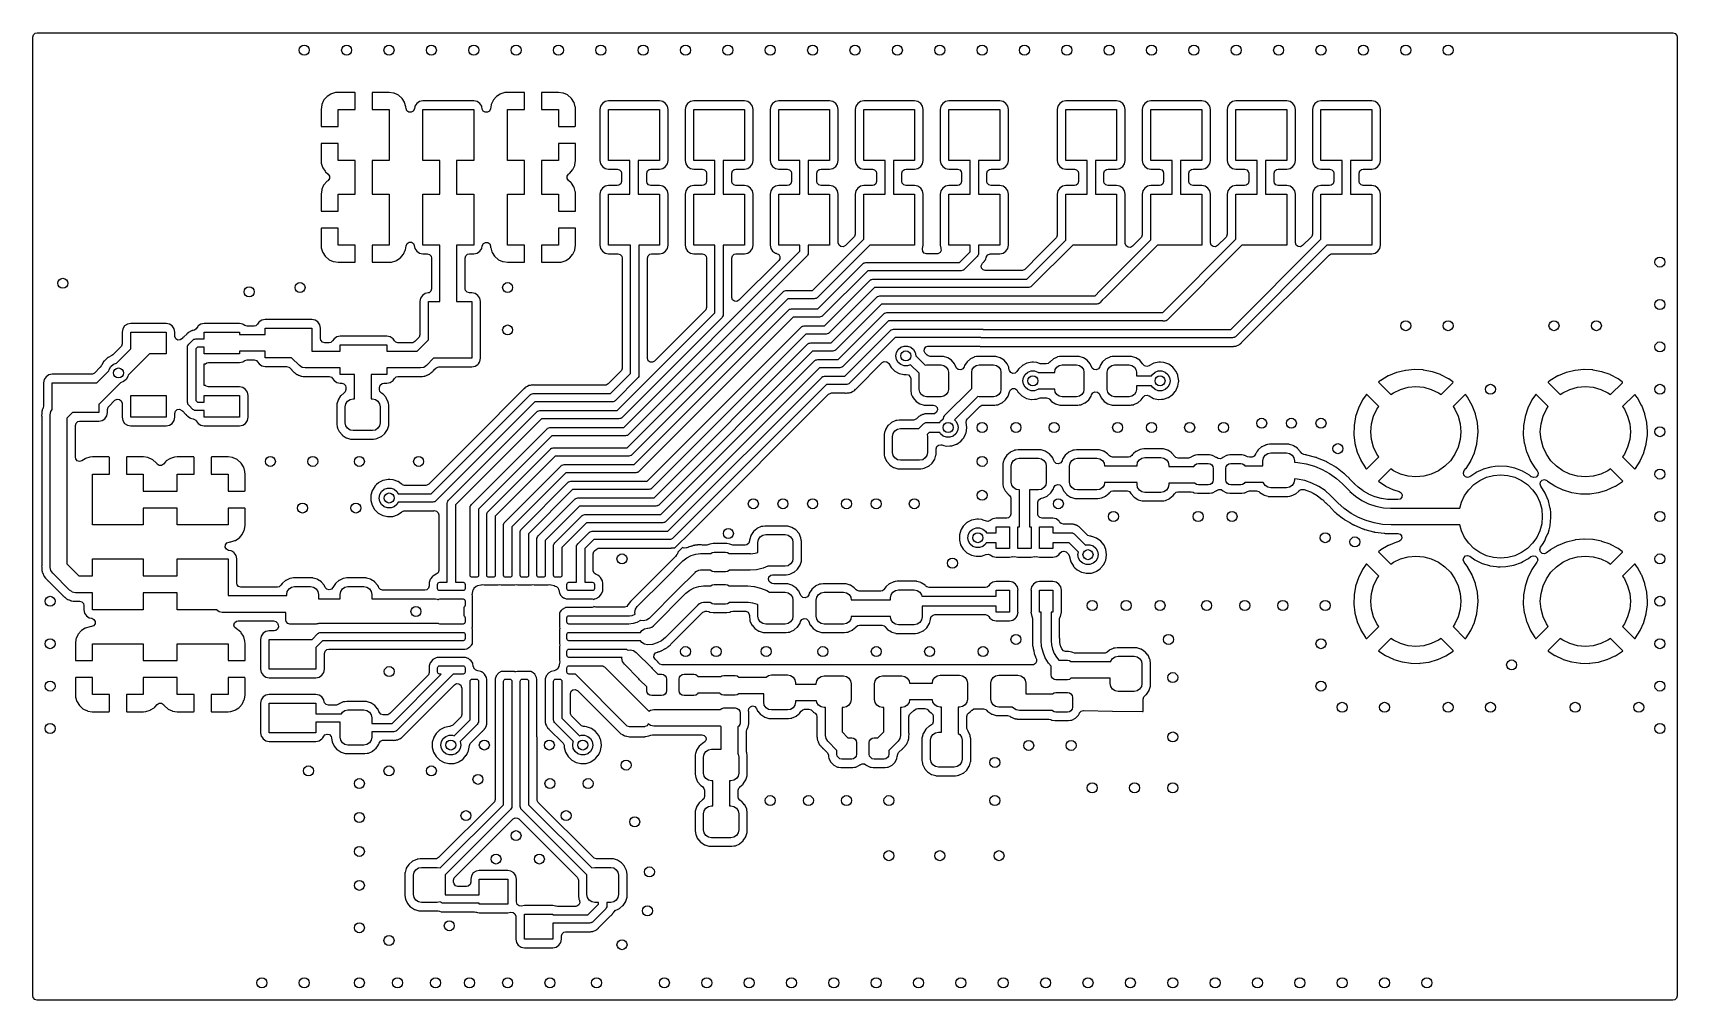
# Model space of a CAD drawing. Extents: x 5.33 to 7.27, y -5.07 to -3.93.
import ezdxf

# ---------------------------------------------------------------- set-up
doc = ezdxf.new("R2010")
doc.units = 0
doc.header["$MEASUREMENT"] = 0
doc.layers.add('BLACK', color=7, linetype='CONTINUOUS')

msp = doc.modelspace()

# ---------------------------------------------------------------- linework, layer by layer
at = {"layer": 'BLACK', "linetype": 'CONTINUOUS'}
for p, q in [((5.32969, -3.93465), (5.33047, -3.93196)), ((5.32969, -5.06535), (5.32969, -3.93465)), ((5.33047, -3.93196), (5.33258, -3.93013)), ((5.33258, -3.93013), (5.33465, -3.92969)), ((5.33465, -3.92969), (7.26535, -3.92969)), ((7.26535, -3.92969), (7.26804, -3.93047)), ((7.26804, -3.93047), (7.26987, -3.93258)), ((7.26987, -3.93258), (7.27031, -3.93465)), ((7.27031, -3.93465), (7.27031, -5.06535)), ((5.67057, -4.01466), (5.66983, -4.01982)), ((5.67077, -4.01399), (5.67057, -4.01466)), ((5.67286, -4.0094), (5.67077, -4.01399)), ((5.67324, -4.00881), (5.67286, -4.0094)), ((5.67654, -4.005), (5.67324, -4.00881)), ((5.67707, -4.00454), (5.67654, -4.005)), ((5.68131, -4.00182), (5.67707, -4.00454)), ((5.68195, -4.00153), (5.68131, -4.00182)), ((5.68687, -4.00008), (5.68195, -4.00153)), ((5.68739, -3.99999), (5.68687, -4.00008)), ((5.68991, -3.99981), (5.68739, -3.99999)), ((5.69009, -3.9998), (5.68991, -3.99981)), ((5.70947, -3.9998), (5.69009, -3.9998)), ((5.70977, -3.99987), (5.70947, -3.9998)), ((5.70982, -3.99992), (5.70977, -3.99987)), ((5.71, -4.00052), (5.70982, -3.99992)), ((5.71, -4.02), (5.71, -4.00052)), ((5.73007, -4.00003), (5.73, -4.00034)), ((5.73, -4.00034), (5.73, -4.02)), ((5.73011, -3.99998), (5.73007, -4.00003)), ((5.73071, -3.9998), (5.73011, -3.99998)), ((5.74982, -3.9998), (5.73071, -3.9998)), ((5.75018, -3.99983), (5.74982, -3.9998)), ((5.75534, -4.00057), (5.75018, -3.99983)), ((5.75601, -4.00077), (5.75534, -4.00057)), ((5.7606, -4.00286), (5.75601, -4.00077)), ((5.76119, -4.00324), (5.7606, -4.00286)), ((5.765, -4.00654), (5.76119, -4.00324)), ((5.76546, -4.00707), (5.765, -4.00654)), ((5.76818, -4.01131), (5.76546, -4.00707)), ((5.76847, -4.01195), (5.76818, -4.01131)), ((5.76992, -4.01687), (5.76847, -4.01195)), ((5.77001, -4.01739), (5.76992, -4.01687)), ((5.78047, -4.01657), (5.77992, -4.01932)), ((5.78056, -4.01609), (5.78047, -4.01657)), ((5.78278, -4.01278), (5.78056, -4.01609)), ((5.78609, -4.01056), (5.78278, -4.01278)), ((5.79, -4.00978), (5.78609, -4.01056)), ((5.85, -4.00978), (5.79, -4.00978)), ((5.85391, -4.01056), (5.85, -4.00978)), ((5.85722, -4.01278), (5.85391, -4.01056)), ((5.85944, -4.01609), (5.85722, -4.01278)), ((5.85953, -4.01657), (5.85944, -4.01609)), ((5.86013, -4.01956), (5.85953, -4.01657)), ((5.87057, -4.01466), (5.8699, -4.0193)), ((5.87077, -4.01399), (5.87057, -4.01466)), ((5.87286, -4.0094), (5.87077, -4.01399)), ((5.87324, -4.00881), (5.87286, -4.0094)), ((5.87654, -4.005), (5.87324, -4.00881)), ((5.87707, -4.00454), (5.87654, -4.005)), ((5.88131, -4.00182), (5.87707, -4.00454)), ((5.88195, -4.00153), (5.88131, -4.00182)), ((5.88687, -4.00008), (5.88195, -4.00153)), ((5.88739, -3.99999), (5.88687, -4.00008)), ((5.88991, -3.99981), (5.88739, -3.99999)), ((5.89009, -3.9998), (5.88991, -3.99981)), ((5.90947, -3.9998), (5.89009, -3.9998)), ((5.90977, -3.99987), (5.90947, -3.9998)), ((5.90982, -3.99992), (5.90977, -3.99987)), ((5.90995, -4.00034), (5.90982, -3.99992)), ((5.91, -4.00052), (5.90995, -4.00034)), ((5.91, -4.02), (5.91, -4.00052)), ((5.93007, -4.00003), (5.93, -4.00034)), ((5.93, -4.00034), (5.93, -4.02)), ((5.93011, -3.99998), (5.93007, -4.00003)), ((5.93071, -3.9998), (5.93011, -3.99998)), ((5.94982, -3.9998), (5.93071, -3.9998)), ((5.95018, -3.99983), (5.94982, -3.9998)), ((5.95534, -4.00057), (5.95018, -3.99983)), ((5.95601, -4.00077), (5.95534, -4.00057)), ((5.9606, -4.00286), (5.95601, -4.00077)), ((5.96119, -4.00324), (5.9606, -4.00286)), ((5.965, -4.00654), (5.96119, -4.00324)), ((5.96546, -4.00707), (5.965, -4.00654)), ((5.96818, -4.01131), (5.96546, -4.00707)), ((5.96847, -4.01195), (5.96818, -4.01131)), ((5.96992, -4.01687), (5.96847, -4.01195)), ((5.97001, -4.01739), (5.96992, -4.01687)), ((5.99977, -4.01609), (5.999, -4.02)), ((6.00199, -4.01278), (5.99977, -4.01609)), ((6.0053, -4.01056), (6.00199, -4.01278)), ((6.00921, -4.00978), (6.0053, -4.01056)), ((6.06921, -4.00978), (6.00921, -4.00978)), ((6.07312, -4.01056), (6.06921, -4.00978)), ((6.07644, -4.01278), (6.07312, -4.01056)), ((6.07865, -4.01609), (6.07644, -4.01278)), ((6.07943, -4.02), (6.07865, -4.01609)), ((6.10017, -4.01609), (6.09939, -4.02)), ((6.10238, -4.01278), (6.10017, -4.01609)), ((6.1057, -4.01056), (6.10238, -4.01278)), ((6.10961, -4.00978), (6.1057, -4.01056)), ((6.16961, -4.00978), (6.10961, -4.00978)), ((6.17352, -4.01056), (6.16961, -4.00978)), ((6.17683, -4.01278), (6.17352, -4.01056)), ((6.17905, -4.01609), (6.17683, -4.01278)), ((6.17982, -4.02), (6.17905, -4.01609)), ((6.20056, -4.01609), (6.19978, -4.02)), ((6.20278, -4.01278), (6.20056, -4.01609)), ((6.20609, -4.01056), (6.20278, -4.01278)), ((6.21, -4.00978), (6.20609, -4.01056)), ((6.27, -4.00978), (6.21, -4.00978)), ((6.27391, -4.01056), (6.27, -4.00978)), ((6.27722, -4.01278), (6.27391, -4.01056)), ((6.27944, -4.01609), (6.27722, -4.01278)), ((6.28022, -4.02), (6.27944, -4.01609)), ((6.30095, -4.01609), (6.30018, -4.02)), ((6.30317, -4.01278), (6.30095, -4.01609)), ((6.30648, -4.01056), (6.30317, -4.01278)), ((6.31039, -4.00978), (6.30648, -4.01056)), ((6.37039, -4.00978), (6.31039, -4.00978)), ((6.3743, -4.01056), (6.37039, -4.00978)), ((6.37762, -4.01278), (6.3743, -4.01056)), ((6.37983, -4.01609), (6.37762, -4.01278)), ((6.38061, -4.02), (6.37983, -4.01609)), ((6.40135, -4.01609), (6.40057, -4.02)), ((6.40356, -4.01278), (6.40135, -4.01609)), ((6.40688, -4.01056), (6.40356, -4.01278)), ((6.41079, -4.00978), (6.40688, -4.01056)), ((6.47079, -4.00978), (6.41079, -4.00978)), ((6.4747, -4.01056), (6.47079, -4.00978)), ((6.47801, -4.01278), (6.4747, -4.01056)), ((6.48023, -4.01609), (6.47801, -4.01278)), ((6.481, -4.02), (6.48023, -4.01609)), ((6.53938, -4.01609), (6.5386, -4.02)), ((6.54159, -4.01278), (6.53938, -4.01609)), ((6.54491, -4.01056), (6.54159, -4.01278)), ((6.54882, -4.00978), (6.54491, -4.01056)), ((6.60882, -4.00978), (6.54882, -4.00978)), ((6.61273, -4.01056), (6.60882, -4.00978)), ((6.61604, -4.01278), (6.61273, -4.01056)), ((6.61826, -4.01609), (6.61604, -4.01278)), ((6.61904, -4.02), (6.61826, -4.01609)), ((6.63977, -4.01609), (6.639, -4.02)), ((6.64199, -4.01278), (6.63977, -4.01609)), ((6.6453, -4.01056), (6.64199, -4.01278)), ((6.64921, -4.00978), (6.6453, -4.01056)), ((6.70921, -4.00978), (6.64921, -4.00978)), ((6.71312, -4.01056), (6.70921, -4.00978)), ((6.71644, -4.01278), (6.71312, -4.01056)), ((6.71865, -4.01609), (6.71644, -4.01278)), ((6.71943, -4.02), (6.71865, -4.01609)), ((6.74017, -4.01609), (6.73939, -4.02)), ((6.74238, -4.01278), (6.74017, -4.01609)), ((6.7457, -4.01056), (6.74238, -4.01278)), ((6.74961, -4.00978), (6.7457, -4.01056)), ((6.80961, -4.00978), (6.74961, -4.00978)), ((6.81352, -4.01056), (6.80961, -4.00978)), ((6.81683, -4.01278), (6.81352, -4.01056)), ((6.81905, -4.01609), (6.81683, -4.01278)), ((6.81982, -4.02), (6.81905, -4.01609)), ((6.84056, -4.01609), (6.83978, -4.02)), ((6.84278, -4.01278), (6.84056, -4.01609)), ((6.84609, -4.01056), (6.84278, -4.01278)), ((6.85, -4.00978), (6.84609, -4.01056)), ((6.91, -4.00978), (6.85, -4.00978)), ((6.91391, -4.01056), (6.91, -4.00978)), ((6.91722, -4.01278), (6.91391, -4.01056)), ((6.91944, -4.01609), (6.91722, -4.01278)), ((6.92022, -4.02), (6.91944, -4.01609)), ((5.66983, -4.01982), (5.6698, -4.02018)), ((5.6698, -4.02018), (5.6698, -4.03929)), ((5.69, -4.04), (5.69, -4.02)), ((5.69, -4.02), (5.71, -4.02)), ((5.73, -4.02), (5.75, -4.02)), ((5.75, -4.02), (5.75, -4.08)), ((5.7701, -4.01871), (5.77001, -4.01739)), ((5.77114, -4.0214), (5.7701, -4.01871)), ((5.7734, -4.02303), (5.77114, -4.0214)), ((5.77619, -4.02318), (5.7734, -4.02303)), ((5.77862, -4.0218), (5.77619, -4.02318)), ((5.77992, -4.01932), (5.77862, -4.0218)), ((5.79, -4.08), (5.79, -4.02)), ((5.79, -4.02), (5.85, -4.02)), ((5.85, -4.02), (5.85, -4.08)), ((5.86125, -4.02184), (5.86013, -4.01956)), ((5.8636, -4.02335), (5.86125, -4.02184)), ((5.86639, -4.02335), (5.8636, -4.02335)), ((5.86874, -4.02184), (5.86639, -4.02335)), ((5.8699, -4.0193), (5.86874, -4.02184)), ((5.89, -4.08), (5.89, -4.02)), ((5.89, -4.02), (5.91, -4.02)), ((5.93, -4.02), (5.95, -4.02)), ((5.95, -4.02), (5.95, -4.04)), ((5.97019, -4.01991), (5.97001, -4.01739)), ((5.9702, -4.02009), (5.97019, -4.01991)), ((5.9702, -4.03947), (5.9702, -4.02009)), ((5.999, -4.02), (5.999, -4.08)), ((6.00921, -4.08), (6.00921, -4.02)), ((6.00921, -4.02), (6.06921, -4.02)), ((6.06921, -4.02), (6.06921, -4.08)), ((6.07943, -4.08), (6.07943, -4.02)), ((6.09939, -4.02), (6.09939, -4.08)), ((6.10961, -4.08), (6.10961, -4.02)), ((6.10961, -4.02), (6.16961, -4.02)), ((6.16961, -4.02), (6.16961, -4.08)), ((6.17982, -4.08), (6.17982, -4.02)), ((6.19978, -4.02), (6.19978, -4.08)), ((6.21, -4.08), (6.21, -4.02)), ((6.21, -4.02), (6.27, -4.02)), ((6.27, -4.02), (6.27, -4.08)), ((6.28022, -4.08), (6.28022, -4.02)), ((6.30018, -4.02), (6.30018, -4.08)), ((6.31039, -4.08), (6.31039, -4.02)), ((6.31039, -4.02), (6.37039, -4.02)), ((6.37039, -4.02), (6.37039, -4.08)), ((6.38061, -4.08), (6.38061, -4.02)), ((6.40057, -4.02), (6.40057, -4.08)), ((6.41079, -4.08), (6.41079, -4.02)), ((6.41079, -4.02), (6.47079, -4.02)), ((6.47079, -4.02), (6.47079, -4.08)), ((6.481, -4.08), (6.481, -4.02)), ((6.5386, -4.02), (6.5386, -4.08)), ((6.54882, -4.08), (6.54882, -4.02)), ((6.54882, -4.02), (6.60882, -4.02)), ((6.60882, -4.02), (6.60882, -4.08)), ((6.61904, -4.08), (6.61904, -4.02)), ((6.639, -4.02), (6.639, -4.08)), ((6.64921, -4.08), (6.64921, -4.02)), ((6.64921, -4.02), (6.70921, -4.02)), ((6.70921, -4.02), (6.70921, -4.08)), ((6.71943, -4.08), (6.71943, -4.02)), ((6.73939, -4.02), (6.73939, -4.08)), ((6.74961, -4.08), (6.74961, -4.02)), ((6.74961, -4.02), (6.80961, -4.02)), ((6.80961, -4.02), (6.80961, -4.08)), ((6.81982, -4.08), (6.81982, -4.02)), ((6.83978, -4.02), (6.83978, -4.08)), ((6.85, -4.08), (6.85, -4.02)), ((6.85, -4.02), (6.91, -4.02)), ((6.91, -4.02), (6.91, -4.08)), ((6.92022, -4.08), (6.92022, -4.02)), ((5.6698, -4.03929), (5.66998, -4.03989)), ((5.66998, -4.03989), (5.67003, -4.03993)), ((5.67003, -4.03993), (5.67034, -4.04)), ((5.67034, -4.04), (5.69, -4.04)), ((5.95, -4.04), (5.96948, -4.04)), ((5.96948, -4.04), (5.97008, -4.03982)), ((5.97008, -4.03982), (5.97013, -4.03977)), ((5.97013, -4.03977), (5.9702, -4.03947)), ((5.66987, -4.06023), (5.6698, -4.06053)), ((5.6698, -4.06053), (5.6698, -4.07991)), ((5.66992, -4.06018), (5.66987, -4.06023)), ((5.67052, -4.06), (5.66992, -4.06018)), ((5.69, -4.06), (5.67052, -4.06)), ((5.69, -4.08), (5.69, -4.06)), ((5.95, -4.06), (5.95, -4.08)), ((5.96966, -4.06), (5.95, -4.06)), ((5.96997, -4.06007), (5.96966, -4.06)), ((5.97002, -4.06011), (5.96997, -4.06007)), ((5.9702, -4.06071), (5.97002, -4.06011)), ((5.9702, -4.07982), (5.9702, -4.06071)), ((5.6698, -4.07991), (5.66981, -4.08009)), ((5.66981, -4.08009), (5.66999, -4.08261)), ((5.66999, -4.08261), (5.67008, -4.08313)), ((5.67008, -4.08313), (5.67153, -4.08805)), ((5.67153, -4.08805), (5.67182, -4.08869)), ((5.67182, -4.08869), (5.67454, -4.09293)), ((5.67454, -4.09293), (5.675, -4.09346)), ((5.675, -4.09346), (5.67822, -4.09625)), ((5.71, -4.08), (5.69, -4.08)), ((5.71, -4.12), (5.71, -4.08)), ((5.75, -4.08), (5.73, -4.08)), ((5.73, -4.08), (5.73, -4.12)), ((5.81016, -4.08), (5.79, -4.08)), ((5.81016, -4.12), (5.81016, -4.08)), ((5.85, -4.08), (5.82984, -4.08)), ((5.82984, -4.08), (5.82984, -4.12)), ((5.91, -4.08), (5.89, -4.08)), ((5.91, -4.12), (5.91, -4.08)), ((5.95, -4.08), (5.93, -4.08)), ((5.93, -4.08), (5.93, -4.12)), ((5.96346, -4.095), (5.96676, -4.09119)), ((5.96676, -4.09119), (5.96714, -4.0906)), ((5.96714, -4.0906), (5.96923, -4.08601)), ((5.96923, -4.08601), (5.96943, -4.08534)), ((5.96943, -4.08534), (5.97017, -4.08018)), ((5.97017, -4.08018), (5.9702, -4.07982)), ((5.999, -4.08), (5.99977, -4.08391)), ((5.99977, -4.08391), (6.00199, -4.08722)), ((6.00199, -4.08722), (6.0053, -4.08944)), ((6.0053, -4.08944), (6.00921, -4.09022)), ((6.03429, -4.08), (6.00921, -4.08)), ((6.00921, -4.09022), (6.01931, -4.09022)), ((6.01931, -4.09022), (6.02199, -4.091)), ((6.02199, -4.091), (6.02382, -4.09312)), ((6.02382, -4.09312), (6.02427, -4.09518)), ((6.03429, -4.12), (6.03429, -4.08)), ((6.06921, -4.08), (6.04413, -4.08)), ((6.04413, -4.08), (6.04413, -4.12)), ((6.05415, -4.09518), (6.05494, -4.0925)), ((6.05494, -4.0925), (6.05705, -4.09066)), ((6.05705, -4.09066), (6.05911, -4.09022)), ((6.05911, -4.09022), (6.06921, -4.09022)), ((6.06921, -4.09022), (6.07312, -4.08944)), ((6.07312, -4.08944), (6.07644, -4.08722)), ((6.07644, -4.08722), (6.07865, -4.08391)), ((6.07865, -4.08391), (6.07943, -4.08)), ((6.09939, -4.08), (6.10017, -4.08391)), ((6.10017, -4.08391), (6.10238, -4.08722)), ((6.10238, -4.08722), (6.1057, -4.08944)), ((6.1057, -4.08944), (6.10961, -4.09022)), ((6.13469, -4.08), (6.10961, -4.08)), ((6.10961, -4.09022), (6.1197, -4.09022)), ((6.1197, -4.09022), (6.12239, -4.091)), ((6.12239, -4.091), (6.12422, -4.09312)), ((6.12422, -4.09312), (6.12467, -4.09518)), ((6.13469, -4.12), (6.13469, -4.08)), ((6.16961, -4.08), (6.14453, -4.08)), ((6.14453, -4.08), (6.14453, -4.12)), ((6.15455, -4.09518), (6.15533, -4.0925)), ((6.15533, -4.0925), (6.15745, -4.09066)), ((6.15745, -4.09066), (6.15951, -4.09022)), ((6.15951, -4.09022), (6.16961, -4.09022)), ((6.16961, -4.09022), (6.17352, -4.08944)), ((6.17352, -4.08944), (6.17683, -4.08722)), ((6.17683, -4.08722), (6.17905, -4.08391)), ((6.17905, -4.08391), (6.17982, -4.08)), ((6.19978, -4.08), (6.20056, -4.08391)), ((6.20056, -4.08391), (6.20278, -4.08722)), ((6.20278, -4.08722), (6.20609, -4.08944)), ((6.20609, -4.08944), (6.21, -4.09022)), ((6.23508, -4.08), (6.21, -4.08)), ((6.21, -4.09022), (6.2201, -4.09022)), ((6.2201, -4.09022), (6.22278, -4.091)), ((6.22278, -4.091), (6.22461, -4.09312)), ((6.22461, -4.09312), (6.22506, -4.09518)), ((6.23508, -4.12), (6.23508, -4.08)), ((6.27, -4.08), (6.24492, -4.08)), ((6.24492, -4.08), (6.24492, -4.12)), ((6.25494, -4.09518), (6.25573, -4.0925)), ((6.25573, -4.0925), (6.25784, -4.09066)), ((6.25784, -4.09066), (6.2599, -4.09022)), ((6.2599, -4.09022), (6.27, -4.09022)), ((6.27, -4.09022), (6.27391, -4.08944)), ((6.27391, -4.08944), (6.27722, -4.08722)), ((6.27722, -4.08722), (6.27944, -4.08391)), ((6.27944, -4.08391), (6.28022, -4.08)), ((6.30018, -4.08), (6.30095, -4.08391)), ((6.30095, -4.08391), (6.30317, -4.08722)), ((6.30317, -4.08722), (6.30648, -4.08944)), ((6.30648, -4.08944), (6.31039, -4.09022)), ((6.33547, -4.08), (6.31039, -4.08)), ((6.31039, -4.09022), (6.32049, -4.09022)), ((6.32049, -4.09022), (6.32317, -4.091)), ((6.32317, -4.091), (6.325, -4.09312)), ((6.325, -4.09312), (6.32545, -4.09518)), ((6.33547, -4.12), (6.33547, -4.08)), ((6.37039, -4.08), (6.34531, -4.08)), ((6.34531, -4.08), (6.34531, -4.12)), ((6.35533, -4.09518), (6.35612, -4.0925)), ((6.35612, -4.0925), (6.35823, -4.09066)), ((6.35823, -4.09066), (6.3603, -4.09022)), ((6.3603, -4.09022), (6.37039, -4.09022)), ((6.37039, -4.09022), (6.3743, -4.08944)), ((6.3743, -4.08944), (6.37762, -4.08722)), ((6.37762, -4.08722), (6.37983, -4.08391)), ((6.37983, -4.08391), (6.38061, -4.08)), ((6.40057, -4.08), (6.40135, -4.08391)), ((6.40135, -4.08391), (6.40356, -4.08722)), ((6.40356, -4.08722), (6.40688, -4.08944)), ((6.40688, -4.08944), (6.41079, -4.09022)), ((6.43587, -4.08), (6.41079, -4.08)), ((6.41079, -4.09022), (6.42089, -4.09022)), ((6.42089, -4.09022), (6.42357, -4.091)), ((6.42357, -4.091), (6.4254, -4.09312)), ((6.4254, -4.09312), (6.42585, -4.09518)), ((6.43587, -4.12), (6.43587, -4.08)), ((6.47079, -4.08), (6.44571, -4.08)), ((6.44571, -4.08), (6.44571, -4.12)), ((6.45573, -4.09518), (6.45652, -4.0925)), ((6.45652, -4.0925), (6.45863, -4.09066)), ((6.45863, -4.09066), (6.46069, -4.09022)), ((6.46069, -4.09022), (6.47079, -4.09022)), ((6.47079, -4.09022), (6.4747, -4.08944)), ((6.4747, -4.08944), (6.47801, -4.08722)), ((6.47801, -4.08722), (6.48023, -4.08391)), ((6.48023, -4.08391), (6.481, -4.08)), ((6.5386, -4.08), (6.53938, -4.08391)), ((6.53938, -4.08391), (6.54159, -4.08722)), ((6.54159, -4.08722), (6.54491, -4.08944)), ((6.54491, -4.08944), (6.54882, -4.09022)), ((6.5739, -4.08), (6.54882, -4.08)), ((6.54882, -4.09022), (6.55892, -4.09022)), ((6.55892, -4.09022), (6.5616, -4.091)), ((6.5616, -4.091), (6.56343, -4.09312)), ((6.56343, -4.09312), (6.56388, -4.09518)), ((6.5739, -4.12), (6.5739, -4.08)), ((6.60882, -4.08), (6.58374, -4.08)), ((6.58374, -4.08), (6.58374, -4.12)), ((6.59376, -4.09518), (6.59455, -4.0925)), ((6.59455, -4.0925), (6.59666, -4.09066)), ((6.59666, -4.09066), (6.59872, -4.09022)), ((6.59872, -4.09022), (6.60882, -4.09022)), ((6.60882, -4.09022), (6.61273, -4.08944)), ((6.61273, -4.08944), (6.61604, -4.08722)), ((6.61604, -4.08722), (6.61826, -4.08391)), ((6.61826, -4.08391), (6.61904, -4.08)), ((6.639, -4.08), (6.63977, -4.08391)), ((6.63977, -4.08391), (6.64199, -4.08722)), ((6.64199, -4.08722), (6.6453, -4.08944)), ((6.6453, -4.08944), (6.64921, -4.09022)), ((6.67429, -4.08), (6.64921, -4.08)), ((6.64921, -4.09022), (6.65931, -4.09022)), ((6.65931, -4.09022), (6.66199, -4.091)), ((6.66199, -4.091), (6.66382, -4.09312)), ((6.66382, -4.09312), (6.66427, -4.09518)), ((6.67429, -4.12), (6.67429, -4.08)), ((6.70921, -4.08), (6.68413, -4.08)), ((6.68413, -4.08), (6.68413, -4.12)), ((6.69415, -4.09518), (6.69494, -4.0925)), ((6.69494, -4.0925), (6.69705, -4.09066)), ((6.69705, -4.09066), (6.69911, -4.09022)), ((6.69911, -4.09022), (6.70921, -4.09022)), ((6.70921, -4.09022), (6.71312, -4.08944)), ((6.71312, -4.08944), (6.71644, -4.08722)), ((6.71644, -4.08722), (6.71865, -4.08391)), ((6.71865, -4.08391), (6.71943, -4.08)), ((6.73939, -4.08), (6.74017, -4.08391)), ((6.74017, -4.08391), (6.74238, -4.08722)), ((6.74238, -4.08722), (6.7457, -4.08944)), ((6.7457, -4.08944), (6.74961, -4.09022)), ((6.77469, -4.08), (6.74961, -4.08)), ((6.74961, -4.09022), (6.7597, -4.09022)), ((6.7597, -4.09022), (6.76239, -4.091)), ((6.76239, -4.091), (6.76422, -4.09312)), ((6.76422, -4.09312), (6.76467, -4.09518)), ((6.77469, -4.12), (6.77469, -4.08)), ((6.80961, -4.08), (6.78453, -4.08)), ((6.78453, -4.08), (6.78453, -4.12)), ((6.79455, -4.09518), (6.79533, -4.0925)), ((6.79533, -4.0925), (6.79745, -4.09066)), ((6.79745, -4.09066), (6.79951, -4.09022)), ((6.79951, -4.09022), (6.80961, -4.09022)), ((6.80961, -4.09022), (6.81352, -4.08944)), ((6.81352, -4.08944), (6.81683, -4.08722)), ((6.81683, -4.08722), (6.81905, -4.08391)), ((6.81905, -4.08391), (6.81982, -4.08)), ((6.83978, -4.08), (6.84056, -4.08391)), ((6.84056, -4.08391), (6.84278, -4.08722)), ((6.84278, -4.08722), (6.84609, -4.08944)), ((6.84609, -4.08944), (6.85, -4.09022)), ((6.87508, -4.08), (6.85, -4.08)), ((6.85, -4.09022), (6.8601, -4.09022)), ((6.8601, -4.09022), (6.86278, -4.091)), ((6.86278, -4.091), (6.86461, -4.09312)), ((6.86461, -4.09312), (6.86506, -4.09518)), ((6.87508, -4.12), (6.87508, -4.08)), ((6.91, -4.08), (6.88492, -4.08)), ((6.88492, -4.08), (6.88492, -4.12)), ((6.89494, -4.09518), (6.89573, -4.0925)), ((6.89573, -4.0925), (6.89784, -4.09066)), ((6.89784, -4.09066), (6.8999, -4.09022)), ((6.8999, -4.09022), (6.91, -4.09022)), ((6.91, -4.09022), (6.91391, -4.08944)), ((6.91391, -4.08944), (6.91722, -4.08722)), ((6.91722, -4.08722), (6.91944, -4.08391)), ((6.91944, -4.08391), (6.92022, -4.08)), ((5.67077, -4.11399), (5.67057, -4.11466)), ((5.67286, -4.1094), (5.67077, -4.11399)), ((5.67324, -4.10881), (5.67286, -4.1094)), ((5.67654, -4.105), (5.67324, -4.10881)), ((5.67707, -4.10454), (5.67654, -4.105)), ((5.67766, -4.10417), (5.67707, -4.10454)), ((5.67822, -4.10375), (5.67766, -4.10417)), ((5.67822, -4.09625), (5.67973, -4.0986)), ((5.67973, -4.10139), (5.67822, -4.10375)), ((5.67973, -4.0986), (5.67973, -4.10139)), ((5.96027, -4.09861), (5.96178, -4.09625)), ((5.96027, -4.1014), (5.96027, -4.09861)), ((5.96178, -4.10375), (5.96027, -4.1014)), ((5.96178, -4.09625), (5.96234, -4.09583)), ((5.965, -4.10654), (5.96178, -4.10375)), ((5.96234, -4.09583), (5.96293, -4.09546)), ((5.96293, -4.09546), (5.96346, -4.095)), ((5.96546, -4.10707), (5.965, -4.10654)), ((5.96818, -4.11131), (5.96546, -4.10707)), ((5.96847, -4.11195), (5.96818, -4.11131)), ((5.96992, -4.11687), (5.96847, -4.11195)), ((6.00199, -4.11278), (5.99977, -4.11609)), ((6.0053, -4.11056), (6.00199, -4.11278)), ((6.00921, -4.10978), (6.0053, -4.11056)), ((6.01931, -4.10978), (6.00921, -4.10978)), ((6.02137, -4.10934), (6.01931, -4.10978)), ((6.02348, -4.1075), (6.02137, -4.10934)), ((6.02427, -4.10482), (6.02348, -4.1075)), ((6.02427, -4.09518), (6.02427, -4.10482)), ((6.05415, -4.10482), (6.05415, -4.09518)), ((6.0546, -4.10688), (6.05415, -4.10482)), ((6.05643, -4.109), (6.0546, -4.10688)), ((6.05911, -4.10978), (6.05643, -4.109)), ((6.06921, -4.10978), (6.05911, -4.10978)), ((6.07312, -4.11056), (6.06921, -4.10978)), ((6.07644, -4.11278), (6.07312, -4.11056)), ((6.07865, -4.11609), (6.07644, -4.11278)), ((6.10238, -4.11278), (6.10017, -4.11609)), ((6.1057, -4.11056), (6.10238, -4.11278)), ((6.10961, -4.10978), (6.1057, -4.11056)), ((6.1197, -4.10978), (6.10961, -4.10978)), ((6.12177, -4.10934), (6.1197, -4.10978)), ((6.12388, -4.1075), (6.12177, -4.10934)), ((6.12467, -4.10482), (6.12388, -4.1075)), ((6.12467, -4.09518), (6.12467, -4.10482)), ((6.15455, -4.10482), (6.15455, -4.09518)), ((6.155, -4.10688), (6.15455, -4.10482)), ((6.15683, -4.109), (6.155, -4.10688)), ((6.15951, -4.10978), (6.15683, -4.109)), ((6.16961, -4.10978), (6.15951, -4.10978)), ((6.17352, -4.11056), (6.16961, -4.10978)), ((6.17683, -4.11278), (6.17352, -4.11056)), ((6.17905, -4.11609), (6.17683, -4.11278)), ((6.20278, -4.11278), (6.20056, -4.11609)), ((6.20609, -4.11056), (6.20278, -4.11278)), ((6.21, -4.10978), (6.20609, -4.11056)), ((6.2201, -4.10978), (6.21, -4.10978)), ((6.22216, -4.10934), (6.2201, -4.10978)), ((6.22427, -4.1075), (6.22216, -4.10934)), ((6.22506, -4.10482), (6.22427, -4.1075)), ((6.22506, -4.09518), (6.22506, -4.10482)), ((6.25494, -4.10482), (6.25494, -4.09518)), ((6.25539, -4.10688), (6.25494, -4.10482)), ((6.25722, -4.109), (6.25539, -4.10688)), ((6.2599, -4.10978), (6.25722, -4.109)), ((6.27, -4.10978), (6.2599, -4.10978)), ((6.27391, -4.11056), (6.27, -4.10978)), ((6.27722, -4.11278), (6.27391, -4.11056)), ((6.27944, -4.11609), (6.27722, -4.11278)), ((6.30317, -4.11278), (6.30095, -4.11609)), ((6.30648, -4.11056), (6.30317, -4.11278)), ((6.31039, -4.10978), (6.30648, -4.11056)), ((6.32049, -4.10978), (6.31039, -4.10978)), ((6.32255, -4.10934), (6.32049, -4.10978)), ((6.32467, -4.1075), (6.32255, -4.10934)), ((6.32545, -4.10482), (6.32467, -4.1075)), ((6.32545, -4.09518), (6.32545, -4.10482)), ((6.35533, -4.10482), (6.35533, -4.09518)), ((6.35578, -4.10688), (6.35533, -4.10482)), ((6.35761, -4.109), (6.35578, -4.10688)), ((6.3603, -4.10978), (6.35761, -4.109)), ((6.37039, -4.10978), (6.3603, -4.10978)), ((6.3743, -4.11056), (6.37039, -4.10978)), ((6.37762, -4.11278), (6.3743, -4.11056)), ((6.37983, -4.11609), (6.37762, -4.11278)), ((6.40356, -4.11278), (6.40135, -4.11609)), ((6.40688, -4.11056), (6.40356, -4.11278)), ((6.41079, -4.10978), (6.40688, -4.11056)), ((6.42089, -4.10978), (6.41079, -4.10978)), ((6.42295, -4.10934), (6.42089, -4.10978)), ((6.42506, -4.1075), (6.42295, -4.10934)), ((6.42585, -4.10482), (6.42506, -4.1075)), ((6.42585, -4.09518), (6.42585, -4.10482)), ((6.45573, -4.10482), (6.45573, -4.09518)), ((6.45618, -4.10688), (6.45573, -4.10482)), ((6.45801, -4.109), (6.45618, -4.10688)), ((6.46069, -4.10978), (6.45801, -4.109)), ((6.47079, -4.10978), (6.46069, -4.10978)), ((6.4747, -4.11056), (6.47079, -4.10978)), ((6.47801, -4.11278), (6.4747, -4.11056)), ((6.48023, -4.11609), (6.47801, -4.11278)), ((6.54159, -4.11278), (6.53938, -4.11609)), ((6.54491, -4.11056), (6.54159, -4.11278)), ((6.54882, -4.10978), (6.54491, -4.11056)), ((6.55892, -4.10978), (6.54882, -4.10978)), ((6.56098, -4.10934), (6.55892, -4.10978)), ((6.56309, -4.1075), (6.56098, -4.10934)), ((6.56388, -4.10482), (6.56309, -4.1075)), ((6.56388, -4.09518), (6.56388, -4.10482)), ((6.59376, -4.10482), (6.59376, -4.09518)), ((6.59421, -4.10688), (6.59376, -4.10482)), ((6.59604, -4.109), (6.59421, -4.10688)), ((6.59872, -4.10978), (6.59604, -4.109)), ((6.60882, -4.10978), (6.59872, -4.10978)), ((6.61273, -4.11056), (6.60882, -4.10978)), ((6.61604, -4.11278), (6.61273, -4.11056)), ((6.61826, -4.11609), (6.61604, -4.11278)), ((6.64199, -4.11278), (6.63977, -4.11609)), ((6.6453, -4.11056), (6.64199, -4.11278)), ((6.64921, -4.10978), (6.6453, -4.11056)), ((6.65931, -4.10978), (6.64921, -4.10978)), ((6.66137, -4.10934), (6.65931, -4.10978)), ((6.66348, -4.1075), (6.66137, -4.10934)), ((6.66427, -4.10482), (6.66348, -4.1075)), ((6.66427, -4.09518), (6.66427, -4.10482)), ((6.69415, -4.10482), (6.69415, -4.09518)), ((6.6946, -4.10688), (6.69415, -4.10482)), ((6.69643, -4.109), (6.6946, -4.10688)), ((6.69911, -4.10978), (6.69643, -4.109)), ((6.70921, -4.10978), (6.69911, -4.10978)), ((6.71312, -4.11056), (6.70921, -4.10978)), ((6.71644, -4.11278), (6.71312, -4.11056)), ((6.71865, -4.11609), (6.71644, -4.11278)), ((6.74238, -4.11278), (6.74017, -4.11609)), ((6.7457, -4.11056), (6.74238, -4.11278)), ((6.74961, -4.10978), (6.7457, -4.11056)), ((6.7597, -4.10978), (6.74961, -4.10978)), ((6.76177, -4.10934), (6.7597, -4.10978)), ((6.76388, -4.1075), (6.76177, -4.10934)), ((6.76467, -4.10482), (6.76388, -4.1075)), ((6.76467, -4.09518), (6.76467, -4.10482)), ((6.79455, -4.10482), (6.79455, -4.09518)), ((6.795, -4.10688), (6.79455, -4.10482)), ((6.79683, -4.109), (6.795, -4.10688)), ((6.79951, -4.10978), (6.79683, -4.109)), ((6.80961, -4.10978), (6.79951, -4.10978)), ((6.81352, -4.11056), (6.80961, -4.10978)), ((6.81683, -4.11278), (6.81352, -4.11056)), ((6.81905, -4.11609), (6.81683, -4.11278)), ((6.84278, -4.11278), (6.84056, -4.11609)), ((6.84609, -4.11056), (6.84278, -4.11278)), ((6.85, -4.10978), (6.84609, -4.11056)), ((6.8601, -4.10978), (6.85, -4.10978)), ((6.86216, -4.10934), (6.8601, -4.10978)), ((6.86427, -4.1075), (6.86216, -4.10934)), ((6.86506, -4.10482), (6.86427, -4.1075)), ((6.86506, -4.09518), (6.86506, -4.10482)), ((6.89494, -4.10482), (6.89494, -4.09518)), ((6.89539, -4.10688), (6.89494, -4.10482)), ((6.89722, -4.109), (6.89539, -4.10688)), ((6.8999, -4.10978), (6.89722, -4.109)), ((6.91, -4.10978), (6.8999, -4.10978)), ((6.91391, -4.11056), (6.91, -4.10978)), ((6.91722, -4.11278), (6.91391, -4.11056)), ((6.91944, -4.11609), (6.91722, -4.11278)), ((5.66983, -4.11982), (5.6698, -4.12018)), ((5.6698, -4.12018), (5.6698, -4.13929)), ((5.67057, -4.11466), (5.66983, -4.11982)), ((5.69, -4.14), (5.69, -4.12)), ((5.69, -4.12), (5.71, -4.12)), ((5.73, -4.12), (5.75, -4.12)), ((5.75, -4.12), (5.75, -4.18)), ((5.79, -4.18), (5.79, -4.12)), ((5.79, -4.12), (5.81016, -4.12)), ((5.82984, -4.12), (5.85, -4.12)), ((5.85, -4.12), (5.85, -4.18)), ((5.89, -4.18), (5.89, -4.12)), ((5.89, -4.12), (5.91, -4.12)), ((5.93, -4.12), (5.95, -4.12)), ((5.95, -4.12), (5.95, -4.14)), ((5.97001, -4.11739), (5.96992, -4.11687)), ((5.97019, -4.11991), (5.97001, -4.11739)), ((5.9702, -4.12009), (5.97019, -4.11991)), ((5.9702, -4.13947), (5.9702, -4.12009)), ((5.99977, -4.11609), (5.999, -4.12)), ((5.999, -4.12), (5.999, -4.18)), ((6.00921, -4.18), (6.00921, -4.12)), ((6.00921, -4.12), (6.03429, -4.12)), ((6.04413, -4.12), (6.06921, -4.12)), ((6.06921, -4.12), (6.06921, -4.18)), ((6.07943, -4.12), (6.07865, -4.11609)), ((6.07943, -4.18), (6.07943, -4.12)), ((6.10017, -4.11609), (6.09939, -4.12)), ((6.09939, -4.12), (6.09939, -4.18)), ((6.10961, -4.18), (6.10961, -4.12)), ((6.10961, -4.12), (6.13469, -4.12)), ((6.14453, -4.12), (6.16961, -4.12)), ((6.16961, -4.12), (6.16961, -4.18)), ((6.17982, -4.12), (6.17905, -4.11609)), ((6.17982, -4.18), (6.17982, -4.12)), ((6.20056, -4.11609), (6.19978, -4.12)), ((6.19978, -4.12), (6.19978, -4.18)), ((6.21, -4.18), (6.21, -4.12)), ((6.21, -4.12), (6.23508, -4.12)), ((6.24492, -4.12), (6.27, -4.12)), ((6.27, -4.12), (6.27, -4.18)), ((6.28022, -4.12), (6.27944, -4.11609)), ((6.28022, -4.17707), (6.28022, -4.12)), ((6.30095, -4.11609), (6.30018, -4.12)), ((6.30018, -4.12), (6.30018, -4.16703)), ((6.31039, -4.17304), (6.31039, -4.12)), ((6.31039, -4.12), (6.33547, -4.12)), ((6.34531, -4.12), (6.37039, -4.12)), ((6.37039, -4.12), (6.37039, -4.18)), ((6.38061, -4.12), (6.37983, -4.11609)), ((6.38061, -4.18), (6.38061, -4.12)), ((6.40135, -4.11609), (6.40057, -4.12)), ((6.40057, -4.12), (6.40057, -4.18)), ((6.41079, -4.18), (6.41079, -4.12)), ((6.41079, -4.12), (6.43587, -4.12)), ((6.44571, -4.12), (6.47079, -4.12)), ((6.47079, -4.12), (6.47079, -4.18)), ((6.481, -4.12), (6.48023, -4.11609)), ((6.481, -4.18), (6.481, -4.12)), ((6.53938, -4.11609), (6.5386, -4.12)), ((6.5386, -4.12), (6.5386, -4.16821)), ((6.54882, -4.17422), (6.54882, -4.12)), ((6.54882, -4.12), (6.5739, -4.12)), ((6.58374, -4.12), (6.60882, -4.12)), ((6.60882, -4.12), (6.60882, -4.18)), ((6.61904, -4.12), (6.61826, -4.11609)), ((6.61904, -4.17786), (6.61904, -4.12)), ((6.63977, -4.11609), (6.639, -4.12)), ((6.639, -4.12), (6.639, -4.16782)), ((6.64921, -4.17383), (6.64921, -4.12)), ((6.64921, -4.12), (6.67429, -4.12)), ((6.68413, -4.12), (6.70921, -4.12)), ((6.70921, -4.12), (6.70921, -4.18)), ((6.71943, -4.12), (6.71865, -4.11609)), ((6.71943, -4.17707), (6.71943, -4.12)), ((6.74017, -4.11609), (6.73939, -4.12)), ((6.73939, -4.12), (6.73939, -4.16703)), ((6.74961, -4.17304), (6.74961, -4.12)), ((6.74961, -4.12), (6.77469, -4.12)), ((6.78453, -4.12), (6.80961, -4.12)), ((6.80961, -4.12), (6.80961, -4.18)), ((6.81982, -4.12), (6.81905, -4.11609)), ((6.81982, -4.17707), (6.81982, -4.12)), ((6.84056, -4.11609), (6.83978, -4.12)), ((6.83978, -4.12), (6.83978, -4.16703)), ((6.85, -4.17304), (6.85, -4.12)), ((6.85, -4.12), (6.87508, -4.12)), ((6.88492, -4.12), (6.91, -4.12)), ((6.91, -4.12), (6.91, -4.18)), ((6.92022, -4.12), (6.91944, -4.11609)), ((6.92022, -4.18), (6.92022, -4.12)), ((5.6698, -4.13929), (5.66998, -4.13989)), ((5.66998, -4.13989), (5.67003, -4.13993)), ((5.67003, -4.13993), (5.67034, -4.14)), ((5.67034, -4.14), (5.69, -4.14)), ((5.95, -4.14), (5.96948, -4.14)), ((5.96948, -4.14), (5.97008, -4.13982)), ((5.97008, -4.13982), (5.97013, -4.13977)), ((5.97013, -4.13977), (5.9702, -4.13947)), ((5.66987, -4.16023), (5.6698, -4.16053)), ((5.6698, -4.16053), (5.6698, -4.17991)), ((5.66992, -4.16018), (5.66987, -4.16023)), ((5.67052, -4.16), (5.66992, -4.16018)), ((5.69, -4.16), (5.67052, -4.16)), ((5.69, -4.18), (5.69, -4.16)), ((5.95, -4.16), (5.95, -4.18)), ((5.96966, -4.16), (5.95, -4.16)), ((5.96997, -4.16007), (5.96966, -4.16)), ((5.97002, -4.16011), (5.96997, -4.16007)), ((5.9702, -4.16071), (5.97002, -4.16011)), ((5.9702, -4.17982), (5.9702, -4.16071)), ((6.29872, -4.17054), (6.28868, -4.18058)), ((6.29939, -4.16971), (6.29872, -4.17054)), ((6.30018, -4.16703), (6.29939, -4.16971)), ((6.53715, -4.17172), (6.5187, -4.19017)), ((6.53781, -4.1709), (6.53715, -4.17172)), ((6.5386, -4.16821), (6.53781, -4.1709)), ((6.63754, -4.17133), (6.6275, -4.18137)), ((6.63821, -4.1705), (6.63754, -4.17133)), ((6.639, -4.16782), (6.63821, -4.1705)), ((6.73794, -4.17054), (6.7279, -4.18058)), ((6.7386, -4.16971), (6.73794, -4.17054)), ((6.73939, -4.16703), (6.7386, -4.16971)), ((6.83833, -4.17054), (6.82829, -4.18058)), ((6.839, -4.16971), (6.83833, -4.17054)), ((6.83978, -4.16703), (6.839, -4.16971)), ((5.6698, -4.17991), (5.66981, -4.18009)), ((5.66981, -4.18009), (5.66999, -4.18261)), ((5.66999, -4.18261), (5.67008, -4.18313)), ((5.67008, -4.18313), (5.67153, -4.18805)), ((5.67153, -4.18805), (5.67182, -4.18869)), ((5.67182, -4.18869), (5.67454, -4.19293)), ((5.71, -4.18), (5.69, -4.18)), ((5.71, -4.19966), (5.71, -4.18)), ((5.75, -4.18), (5.73, -4.18)), ((5.73, -4.18), (5.73, -4.19948)), ((5.76346, -4.195), (5.76676, -4.19119)), ((5.76676, -4.19119), (5.76714, -4.1906)), ((5.76714, -4.1906), (5.76923, -4.18601)), ((5.76923, -4.18601), (5.76943, -4.18534)), ((5.76943, -4.18534), (5.7701, -4.1807)), ((5.7701, -4.1807), (5.77126, -4.17816)), ((5.77126, -4.17816), (5.77361, -4.17665)), ((5.77361, -4.17665), (5.7764, -4.17665)), ((5.7764, -4.17665), (5.77875, -4.17816)), ((5.77875, -4.17816), (5.77987, -4.18044)), ((5.77987, -4.18044), (5.78056, -4.18391)), ((5.78056, -4.18391), (5.78278, -4.18722)), ((5.78278, -4.18722), (5.78609, -4.18944)), ((5.78609, -4.18944), (5.79, -4.19022)), ((5.81016, -4.18), (5.79, -4.18)), ((5.79, -4.19022), (5.79518, -4.19022)), ((5.79518, -4.19022), (5.79786, -4.191)), ((5.79786, -4.191), (5.79969, -4.19312)), ((5.81016, -4.24654), (5.81016, -4.18)), ((5.85, -4.18), (5.82984, -4.18)), ((5.82984, -4.18), (5.82984, -4.24654)), ((5.84065, -4.1925), (5.84276, -4.19066)), ((5.84276, -4.19066), (5.84482, -4.19022)), ((5.84482, -4.19022), (5.85, -4.19022)), ((5.85, -4.19022), (5.85391, -4.18944)), ((5.85391, -4.18944), (5.85722, -4.18722)), ((5.85722, -4.18722), (5.85944, -4.18391)), ((5.85944, -4.18391), (5.86008, -4.18068)), ((5.86008, -4.18068), (5.86138, -4.1782)), ((5.86138, -4.1782), (5.86381, -4.17682)), ((5.86381, -4.17682), (5.8666, -4.17697)), ((5.8666, -4.17697), (5.86886, -4.1786)), ((5.86886, -4.1786), (5.8699, -4.18129)), ((5.8699, -4.18129), (5.86999, -4.18261)), ((5.86999, -4.18261), (5.87008, -4.18313)), ((5.87008, -4.18313), (5.87153, -4.18805)), ((5.87153, -4.18805), (5.87182, -4.18869)), ((5.87182, -4.18869), (5.87454, -4.19293)), ((5.91, -4.18), (5.89, -4.18)), ((5.91, -4.19966), (5.91, -4.18)), ((5.95, -4.18), (5.93, -4.18)), ((5.93, -4.18), (5.93, -4.19948)), ((5.96346, -4.195), (5.96676, -4.19119)), ((5.96676, -4.19119), (5.96714, -4.1906)), ((5.96714, -4.1906), (5.96923, -4.18601)), ((5.96923, -4.18601), (5.96943, -4.18534)), ((5.96943, -4.18534), (5.97017, -4.18018)), ((5.97017, -4.18018), (5.9702, -4.17982)), ((5.999, -4.18), (5.99977, -4.18391)), ((5.99977, -4.18391), (6.00199, -4.18722)), ((6.00199, -4.18722), (6.0053, -4.18944)), ((6.0053, -4.18944), (6.00921, -4.19022)), ((6.03508, -4.18), (6.00921, -4.18)), ((6.00921, -4.19022), (6.0201, -4.19022)), ((6.0201, -4.19022), (6.02278, -4.191)), ((6.02278, -4.191), (6.02461, -4.19312)), ((6.02716, -4.39508), (6.23508, -4.18716)), ((6.03508, -4.33148), (6.03508, -4.18)), ((6.06921, -4.18), (6.04492, -4.18)), ((6.04492, -4.18), (6.04492, -4.33352)), ((6.05573, -4.1925), (6.05784, -4.19066)), ((6.05784, -4.19066), (6.0599, -4.19022)), ((6.0599, -4.19022), (6.06921, -4.19022)), ((6.06921, -4.19022), (6.07312, -4.18944)), ((6.07312, -4.18944), (6.07644, -4.18722)), ((6.07644, -4.18722), (6.07865, -4.18391)), ((6.07865, -4.18391), (6.07943, -4.18)), ((6.09939, -4.18), (6.10017, -4.18391)), ((6.10017, -4.18391), (6.10238, -4.18722)), ((6.10238, -4.18722), (6.1057, -4.18944)), ((6.1057, -4.18944), (6.10961, -4.19022)), ((6.13469, -4.18), (6.10961, -4.18)), ((6.10961, -4.19022), (6.1197, -4.19022)), ((6.1197, -4.19022), (6.12239, -4.191)), ((6.12239, -4.191), (6.12422, -4.19312)), ((6.13469, -4.25971), (6.13469, -4.18)), ((6.16961, -4.18), (6.14453, -4.18)), ((6.14453, -4.18), (6.14453, -4.26175)), ((6.15533, -4.1925), (6.15745, -4.19066)), ((6.15745, -4.19066), (6.15951, -4.19022)), ((6.15951, -4.19022), (6.16961, -4.19022)), ((6.16961, -4.19022), (6.17352, -4.18944)), ((6.17352, -4.18944), (6.17683, -4.18722)), ((6.17683, -4.18722), (6.17905, -4.18391)), ((6.17905, -4.18391), (6.17982, -4.18)), ((6.19978, -4.18), (6.20056, -4.18391)), ((6.20056, -4.18391), (6.20278, -4.18722)), ((6.20278, -4.18722), (6.20609, -4.18944)), ((6.20609, -4.18944), (6.20683, -4.18959)), ((6.20683, -4.18959), (6.20745, -4.18971)), ((6.20745, -4.18971), (6.20992, -4.191)), ((6.20992, -4.191), (6.21131, -4.19343)), ((6.23508, -4.18), (6.21, -4.18)), ((6.23508, -4.18716), (6.23508, -4.18)), ((6.24406, -4.19161), (6.24348, -4.19268)), ((6.24472, -4.1906), (6.24406, -4.19161)), ((6.24476, -4.19034), (6.24472, -4.1906)), ((6.24481, -4.19025), (6.24476, -4.19034)), ((6.24492, -4.1892), (6.2448, -4.19006)), ((6.2448, -4.19006), (6.24481, -4.19025)), ((6.27, -4.18), (6.24492, -4.18)), ((6.24492, -4.18), (6.24492, -4.1892)), ((6.24984, -4.2336), (6.31039, -4.17304)), ((6.31735, -4.18), (6.25535, -4.242)), ((6.28023, -4.17743), (6.28022, -4.17707)), ((6.28121, -4.18004), (6.28023, -4.17743)), ((6.28344, -4.18172), (6.28121, -4.18004)), ((6.28623, -4.18192), (6.28344, -4.18172)), ((6.28868, -4.18058), (6.28623, -4.18192)), ((6.37039, -4.18), (6.31735, -4.18)), ((6.37957, -4.18471), (6.37975, -4.18403)), ((6.37996, -4.18747), (6.37957, -4.18471)), ((6.37975, -4.18403), (6.37983, -4.18391)), ((6.37983, -4.18391), (6.38061, -4.18)), ((6.38179, -4.18959), (6.37996, -4.18747)), ((6.38448, -4.19037), (6.38179, -4.18959)), ((6.39671, -4.19037), (6.38448, -4.19037)), ((6.39793, -4.19022), (6.39671, -4.19037)), ((6.40034, -4.18879), (6.39793, -4.19022)), ((6.40159, -4.18629), (6.40034, -4.18879)), ((6.40057, -4.18), (6.40131, -4.18371)), ((6.40131, -4.18371), (6.40135, -4.18391)), ((6.40135, -4.18391), (6.40133, -4.18391)), ((6.40133, -4.18391), (6.40159, -4.18629)), ((6.43587, -4.18), (6.41079, -4.18)), ((6.42328, -4.20039), (6.43587, -4.1878)), ((6.43587, -4.1878), (6.43587, -4.18)), ((6.44551, -4.19124), (6.44485, -4.19226)), ((6.44554, -4.19099), (6.44551, -4.19124)), ((6.4456, -4.19089), (6.44554, -4.19099)), ((6.44571, -4.18984), (6.44558, -4.19071)), ((6.44558, -4.19071), (6.4456, -4.19089)), ((6.47079, -4.18), (6.44571, -4.18)), ((6.44571, -4.18), (6.44571, -4.18984)), ((6.45532, -4.19353), (6.45695, -4.19126)), ((6.45695, -4.19126), (6.45955, -4.19024)), ((6.45955, -4.19024), (6.46, -4.19022)), ((6.46, -4.19022), (6.47079, -4.19022)), ((6.47079, -4.19022), (6.4747, -4.18944)), ((6.4747, -4.18944), (6.47801, -4.18722)), ((6.47801, -4.18722), (6.48023, -4.18391)), ((6.48023, -4.18391), (6.481, -4.18)), ((6.5187, -4.19017), (6.50026, -4.20861)), ((6.55696, -4.18), (6.50848, -4.22848)), ((6.51402, -4.20902), (6.54882, -4.17422)), ((6.60882, -4.18), (6.55696, -4.18)), ((6.58902, -4.23402), (6.64921, -4.17383)), ((6.65696, -4.18), (6.59598, -4.24098)), ((6.61905, -4.17821), (6.61904, -4.17786)), ((6.62002, -4.18083), (6.61905, -4.17821)), ((6.62226, -4.18251), (6.62002, -4.18083)), ((6.62505, -4.18271), (6.62226, -4.18251)), ((6.6275, -4.18137), (6.62505, -4.18271)), ((6.70921, -4.18), (6.65696, -4.18)), ((6.6632, -4.25945), (6.74961, -4.17304)), ((6.75657, -4.18), (6.66828, -4.26828)), ((6.71944, -4.17743), (6.71943, -4.17707)), ((6.72042, -4.18004), (6.71944, -4.17743)), ((6.72266, -4.18172), (6.72042, -4.18004)), ((6.72544, -4.18192), (6.72266, -4.18172)), ((6.7279, -4.18058), (6.72544, -4.18192)), ((6.74347, -4.27957), (6.85, -4.17304)), ((6.85696, -4.18), (6.74899, -4.28797)), ((6.7562, -4.29493), (6.85946, -4.19167)), ((6.80961, -4.18), (6.75657, -4.18)), ((6.81984, -4.17743), (6.81982, -4.17707)), ((6.82081, -4.18004), (6.81984, -4.17743)), ((6.82305, -4.18172), (6.82081, -4.18004)), ((6.82584, -4.18192), (6.82305, -4.18172)), ((6.82829, -4.18058), (6.82584, -4.18192)), ((6.91, -4.18), (6.85696, -4.18)), ((6.85946, -4.19167), (6.86191, -4.19033)), ((6.86191, -4.19033), (6.86297, -4.19022)), ((6.86297, -4.19022), (6.91, -4.19022)), ((6.91, -4.19022), (6.91391, -4.18944)), ((6.91391, -4.18944), (6.91722, -4.18722)), ((6.91722, -4.18722), (6.91944, -4.18391)), ((6.91944, -4.18391), (6.92022, -4.18)), ((5.67454, -4.19293), (5.675, -4.19346)), ((5.675, -4.19346), (5.67881, -4.19676)), ((5.67881, -4.19676), (5.6794, -4.19714)), ((5.6794, -4.19714), (5.68399, -4.19923)), ((5.68399, -4.19923), (5.68466, -4.19943)), ((5.68466, -4.19943), (5.68982, -4.20017)), ((5.68982, -4.20017), (5.69018, -4.2002)), ((5.69018, -4.2002), (5.70929, -4.2002)), ((5.70929, -4.2002), (5.70989, -4.20002)), ((5.70989, -4.20002), (5.70993, -4.19997)), ((5.70993, -4.19997), (5.71, -4.19966)), ((5.73, -4.19948), (5.73018, -4.20008)), ((5.73018, -4.20008), (5.73023, -4.20013)), ((5.73023, -4.20013), (5.73053, -4.2002)), ((5.73053, -4.2002), (5.74991, -4.2002)), ((5.74991, -4.2002), (5.75009, -4.20019)), ((5.75009, -4.20019), (5.75261, -4.20001)), ((5.75261, -4.20001), (5.75313, -4.19992)), ((5.75313, -4.19992), (5.75805, -4.19847)), ((5.75805, -4.19847), (5.75869, -4.19818)), ((5.75869, -4.19818), (5.76293, -4.19546)), ((5.76293, -4.19546), (5.76346, -4.195)), ((5.79969, -4.19312), (5.80014, -4.19518)), ((5.80014, -4.19518), (5.80014, -4.23155)), ((5.83986, -4.19518), (5.84065, -4.1925)), ((5.83986, -4.23136), (5.83986, -4.19518)), ((5.87454, -4.19293), (5.875, -4.19346)), ((5.875, -4.19346), (5.87881, -4.19676)), ((5.87881, -4.19676), (5.8794, -4.19714)), ((5.8794, -4.19714), (5.88399, -4.19923)), ((5.88399, -4.19923), (5.88466, -4.19943)), ((5.88466, -4.19943), (5.88982, -4.20017)), ((5.88982, -4.20017), (5.89018, -4.2002)), ((5.89018, -4.2002), (5.90929, -4.2002)), ((5.90929, -4.2002), (5.90989, -4.20002)), ((5.90989, -4.20002), (5.90993, -4.19997)), ((5.90993, -4.19997), (5.91, -4.19966)), ((5.93, -4.19948), (5.93018, -4.20008)), ((5.93018, -4.20008), (5.93023, -4.20013)), ((5.93023, -4.20013), (5.93053, -4.2002)), ((5.93053, -4.2002), (5.94991, -4.2002)), ((5.94991, -4.2002), (5.95009, -4.20019)), ((5.95009, -4.20019), (5.95261, -4.20001)), ((5.95261, -4.20001), (5.95313, -4.19992)), ((5.95313, -4.19992), (5.95805, -4.19847)), ((5.95805, -4.19847), (5.95869, -4.19818)), ((5.95869, -4.19818), (5.96293, -4.19546)), ((5.96293, -4.19546), (5.96346, -4.195)), ((6.02461, -4.19312), (6.02506, -4.19518)), ((6.02506, -4.19518), (6.02506, -4.32527)), ((6.24348, -4.19268), (6.03268, -4.40348)), ((6.05494, -4.19518), (6.05573, -4.1925)), ((6.05494, -4.31331), (6.05494, -4.19518)), ((6.12422, -4.19312), (6.12467, -4.19518)), ((6.12467, -4.19518), (6.12467, -4.25351)), ((6.15455, -4.19518), (6.15533, -4.1925)), ((6.15455, -4.24154), (6.15455, -4.19518)), ((6.20999, -4.19808), (6.16302, -4.24505)), ((6.21116, -4.19622), (6.20999, -4.19808)), ((6.21131, -4.19343), (6.21116, -4.19622)), ((6.2562, -4.25508), (6.30944, -4.20184)), ((6.31496, -4.21024), (6.26171, -4.26348)), ((6.30944, -4.20184), (6.31014, -4.20131)), ((6.31014, -4.20131), (6.31026, -4.20117)), ((6.31026, -4.20117), (6.31037, -4.20114)), ((6.31037, -4.20114), (6.31057, -4.20099)), ((6.31057, -4.20099), (6.31176, -4.20073)), ((6.31176, -4.20073), (6.31292, -4.20039)), ((6.31292, -4.20039), (6.42328, -4.20039)), ((6.42531, -4.21024), (6.31496, -4.21024)), ((6.42648, -4.20989), (6.42531, -4.21024)), ((6.42766, -4.20964), (6.42648, -4.20989)), ((6.42787, -4.20949), (6.42766, -4.20964)), ((6.42797, -4.20946), (6.42787, -4.20949)), ((6.42809, -4.20932), (6.42797, -4.20946)), ((6.42879, -4.20879), (6.42809, -4.20932)), ((6.44427, -4.19332), (6.42879, -4.20879)), ((6.44485, -4.19226), (6.44427, -4.19332)), ((6.44887, -4.20439), (6.45003, -4.20185)), ((6.44927, -4.20716), (6.44887, -4.20439)), ((6.4511, -4.20927), (6.44927, -4.20716)), ((6.45003, -4.20185), (6.45045, -4.20143)), ((6.45045, -4.20143), (6.45063, -4.20126)), ((6.45063, -4.20126), (6.45098, -4.20104)), ((6.45098, -4.20104), (6.45174, -4.20007)), ((6.45378, -4.21006), (6.4511, -4.20927)), ((6.45174, -4.20007), (6.45191, -4.19987)), ((6.45191, -4.19987), (6.45204, -4.19972)), ((6.45191, -4.19987), (6.45191, -4.19987)), ((6.45204, -4.19972), (6.45219, -4.19957)), ((6.45219, -4.19957), (6.45231, -4.1994)), ((6.45231, -4.1994), (6.45266, -4.19891)), ((6.45231, -4.1994), (6.45231, -4.1994)), ((6.45266, -4.19891), (6.4528, -4.19872)), ((6.4528, -4.19872), (6.45283, -4.19868)), ((6.45283, -4.19868), (6.45405, -4.19714)), ((6.49676, -4.21006), (6.45378, -4.21006)), ((6.45405, -4.19714), (6.45417, -4.1968)), ((6.45417, -4.1968), (6.45438, -4.1965)), ((6.45438, -4.1965), (6.45454, -4.19597)), ((6.45454, -4.19597), (6.45496, -4.19457)), ((6.45496, -4.19457), (6.45503, -4.19435)), ((6.45503, -4.19435), (6.45532, -4.19353)), ((6.49781, -4.20995), (6.49676, -4.21006)), ((6.50026, -4.20861), (6.49781, -4.20995)), ((6.50296, -4.22008), (6.51402, -4.20902)), ((6.51402, -4.20902), (6.51402, -4.20902)), ((6.26404, -4.27508), (6.31759, -4.22152)), ((6.32311, -4.22992), (6.26955, -4.28348)), ((6.31759, -4.22152), (6.3183, -4.221)), ((6.3183, -4.221), (6.31841, -4.22086)), ((6.31841, -4.22086), (6.31852, -4.22083)), ((6.31852, -4.22083), (6.31872, -4.22068)), ((6.31872, -4.22068), (6.31991, -4.22042)), ((6.31991, -4.22042), (6.32107, -4.22008)), ((6.32107, -4.22008), (6.50296, -4.22008)), ((6.505, -4.22992), (6.32311, -4.22992)), ((6.50616, -4.22958), (6.505, -4.22992)), ((6.50735, -4.22933), (6.50616, -4.22958)), ((6.50755, -4.22917), (6.50735, -4.22933)), ((6.50766, -4.22914), (6.50755, -4.22917)), ((6.50778, -4.229), (6.50766, -4.22914)), ((6.50848, -4.22848), (6.50778, -4.229)), ((5.78718, -4.24263), (5.7864, -4.24654)), ((5.7864, -4.24654), (5.7864, -4.28566)), ((5.78939, -4.23931), (5.78718, -4.24263)), ((5.7927, -4.2371), (5.78939, -4.23931)), ((5.79615, -4.23641), (5.7927, -4.2371)), ((5.79724, -4.23606), (5.79615, -4.23641)), ((5.79661, -4.29167), (5.79661, -4.24654)), ((5.79661, -4.24654), (5.81016, -4.24654)), ((5.79935, -4.23423), (5.79724, -4.23606)), ((5.80014, -4.23155), (5.79935, -4.23423)), ((5.82984, -4.24654), (5.8478, -4.24654)), ((5.84031, -4.23342), (5.83986, -4.23136)), ((5.84214, -4.23553), (5.84031, -4.23342)), ((5.84482, -4.23632), (5.84214, -4.23553)), ((5.8478, -4.23632), (5.84482, -4.23632)), ((5.8517, -4.2371), (5.8478, -4.23632)), ((5.8478, -4.24654), (5.8478, -4.31346)), ((5.85502, -4.23931), (5.8517, -4.2371)), ((5.85723, -4.24263), (5.85502, -4.23931)), ((5.85801, -4.24654), (5.85723, -4.24263)), ((5.85801, -4.31346), (5.85801, -4.24654)), ((6.03108, -4.419), (6.21504, -4.23504)), ((6.22056, -4.24344), (6.0366, -4.4274)), ((6.15456, -4.2419), (6.15455, -4.24154)), ((6.15554, -4.24452), (6.15456, -4.2419)), ((6.15777, -4.24619), (6.15554, -4.24452)), ((6.16056, -4.24639), (6.15777, -4.24619)), ((6.16302, -4.24505), (6.16056, -4.24639)), ((6.21504, -4.23504), (6.21574, -4.23451)), ((6.21574, -4.23451), (6.21586, -4.23438)), ((6.21586, -4.23438), (6.21597, -4.23435)), ((6.21597, -4.23435), (6.21617, -4.23419)), ((6.21617, -4.23419), (6.21736, -4.23394)), ((6.21736, -4.23394), (6.21852, -4.2336)), ((6.21852, -4.2336), (6.24984, -4.2336)), ((6.25187, -4.24344), (6.22056, -4.24344)), ((6.25304, -4.2431), (6.25187, -4.24344)), ((6.25422, -4.24284), (6.25304, -4.2431)), ((6.25443, -4.24269), (6.25422, -4.24284)), ((6.25453, -4.24266), (6.25443, -4.24269)), ((6.25465, -4.24252), (6.25453, -4.24266)), ((6.25535, -4.242), (6.25465, -4.24252)), ((6.27188, -4.29508), (6.32575, -4.24121)), ((6.33127, -4.24961), (6.27739, -4.30348)), ((6.32575, -4.24121), (6.32645, -4.24068)), ((6.32645, -4.24068), (6.32657, -4.24055)), ((6.32657, -4.24055), (6.32667, -4.24051)), ((6.32667, -4.24051), (6.32688, -4.24036)), ((6.32688, -4.24036), (6.32806, -4.24011)), ((6.32806, -4.24011), (6.32923, -4.23977)), ((6.32923, -4.23977), (6.58327, -4.23977)), ((6.58531, -4.24961), (6.33127, -4.24961)), ((6.58327, -4.23977), (6.58902, -4.23402)), ((6.58648, -4.24927), (6.58531, -4.24961)), ((6.58766, -4.24901), (6.58648, -4.24927)), ((6.58787, -4.24886), (6.58766, -4.24901)), ((6.58797, -4.24883), (6.58787, -4.24886)), ((6.58809, -4.24869), (6.58797, -4.24883)), ((6.58879, -4.24817), (6.58809, -4.24869)), ((6.59191, -4.24505), (6.58879, -4.24817)), ((6.58902, -4.23402), (6.58902, -4.23402)), ((6.59598, -4.24098), (6.59191, -4.24505)), ((6.59598, -4.24098), (6.59598, -4.24098)), ((5.60001, -4.26832), (5.59669, -4.27053)), ((5.60392, -4.26754), (5.60001, -4.26832)), ((5.65892, -4.26754), (5.60392, -4.26754)), ((5.66283, -4.26832), (5.65892, -4.26754)), ((5.66614, -4.27053), (5.66283, -4.26832)), ((6.01932, -4.37508), (6.13469, -4.25971)), ((6.14309, -4.26523), (6.02484, -4.38348)), ((6.03923, -4.43868), (6.2214, -4.25652)), ((6.22692, -4.26492), (6.04475, -4.44709)), ((6.12321, -4.25702), (6.06341, -4.31682)), ((6.12388, -4.25619), (6.12321, -4.25702)), ((6.12467, -4.25351), (6.12388, -4.25619)), ((6.14367, -4.26417), (6.14309, -4.26523)), ((6.14432, -4.26315), (6.14367, -4.26417)), ((6.14436, -4.2629), (6.14432, -4.26315)), ((6.14441, -4.2628), (6.14436, -4.2629)), ((6.14453, -4.26175), (6.1444, -4.26262)), ((6.1444, -4.26262), (6.14441, -4.2628)), ((6.2214, -4.25652), (6.2221, -4.256)), ((6.2221, -4.256), (6.22222, -4.25586)), ((6.22222, -4.25586), (6.22233, -4.25583)), ((6.22233, -4.25583), (6.22253, -4.25568)), ((6.22253, -4.25568), (6.22371, -4.25542)), ((6.22371, -4.25542), (6.22488, -4.25508)), ((6.22488, -4.25508), (6.2562, -4.25508)), ((6.25823, -4.26492), (6.22692, -4.26492)), ((6.2594, -4.26458), (6.25823, -4.26492)), ((6.26058, -4.26432), (6.2594, -4.26458)), ((6.26079, -4.26417), (6.26058, -4.26432)), ((6.26089, -4.26414), (6.26079, -4.26417)), ((6.26101, -4.264), (6.26089, -4.26414)), ((6.26171, -4.26348), (6.26101, -4.264)), ((6.28003, -4.31476), (6.3339, -4.26089)), ((6.33942, -4.26929), (6.28555, -4.32317)), ((6.3339, -4.26089), (6.3346, -4.26037)), ((6.3346, -4.26037), (6.33472, -4.26023)), ((6.33472, -4.26023), (6.33483, -4.2602)), ((6.33483, -4.2602), (6.33503, -4.26005)), ((6.33503, -4.26005), (6.33622, -4.25979)), ((6.33622, -4.25979), (6.33738, -4.25945)), ((6.33738, -4.25945), (6.6632, -4.25945)), ((6.66317, -4.26929), (6.33942, -4.26929)), ((6.66375, -4.26961), (6.66317, -4.26929)), ((6.6668, -4.2692), (6.66652, -4.26942)), ((6.66715, -4.26913), (6.6668, -4.2692)), ((6.66828, -4.26828), (6.66715, -4.26913)), ((5.43576, -4.27865), (5.43498, -4.28256)), ((5.43498, -4.28256), (5.43498, -4.29629)), ((5.43797, -4.27533), (5.43576, -4.27865)), ((5.44129, -4.27312), (5.43797, -4.27533)), ((5.4452, -4.27234), (5.44129, -4.27312)), ((5.48693, -4.27234), (5.4452, -4.27234)), ((5.4452, -4.3023), (5.4452, -4.28256)), ((5.4452, -4.28256), (5.48693, -4.28256)), ((5.49084, -4.27312), (5.48693, -4.27234)), ((5.48693, -4.28256), (5.48693, -4.30815)), ((5.49415, -4.27533), (5.49084, -4.27312)), ((5.49637, -4.27865), (5.49415, -4.27533)), ((5.49715, -4.28256), (5.49637, -4.27865)), ((5.49715, -4.28708), (5.49715, -4.28256)), ((5.4972, -4.28784), (5.49715, -4.28708)), ((5.49839, -4.29037), (5.4972, -4.28784)), ((5.50731, -4.28876), (5.5072, -4.28886)), ((5.50795, -4.28824), (5.50731, -4.28876)), ((5.51128, -4.28491), (5.50795, -4.28824)), ((5.51142, -4.28477), (5.51128, -4.28491)), ((5.51241, -4.28369), (5.51142, -4.28477)), ((5.51269, -4.28339), (5.51241, -4.28369)), ((5.51241, -4.28369), (5.51241, -4.28369)), ((5.51293, -4.28327), (5.51269, -4.28339)), ((5.51301, -4.28318), (5.51293, -4.28326)), ((5.51293, -4.28326), (5.51293, -4.28327)), ((5.51326, -4.28297), (5.51301, -4.28318)), ((5.51355, -4.28283), (5.51326, -4.28297)), ((5.51508, -4.2821), (5.51355, -4.28283)), ((5.51355, -4.28283), (5.51355, -4.28283)), ((5.51529, -4.28199), (5.51508, -4.2821)), ((5.51707, -4.28103), (5.51529, -4.28199)), ((5.51742, -4.28097), (5.51707, -4.28103)), ((5.51775, -4.28082), (5.51742, -4.28097)), ((5.51893, -4.28068), (5.51775, -4.28082)), ((5.52032, -4.2803), (5.51893, -4.28068)), ((5.52247, -4.27851), (5.52032, -4.2803)), ((5.52432, -4.27574), (5.52247, -4.27851)), ((5.52459, -4.27533), (5.52432, -4.27574)), ((5.5279, -4.27312), (5.52459, -4.27533)), ((5.53181, -4.27234), (5.5279, -4.27312)), ((5.57354, -4.27234), (5.53181, -4.27234)), ((5.53181, -4.29043), (5.53181, -4.28256)), ((5.53181, -4.28256), (5.57354, -4.28256)), ((5.57745, -4.27312), (5.57354, -4.27234)), ((5.57354, -4.28256), (5.57354, -4.28551)), ((5.57354, -4.28551), (5.60392, -4.28551)), ((5.57786, -4.27339), (5.57745, -4.27312)), ((5.57975, -4.27466), (5.57786, -4.27339)), ((5.58251, -4.27549), (5.57975, -4.27466)), ((5.59073, -4.27549), (5.58251, -4.27549)), ((5.59271, -4.27508), (5.59073, -4.27549)), ((5.59485, -4.27329), (5.59271, -4.27508)), ((5.59642, -4.27094), (5.59485, -4.27329)), ((5.59669, -4.27053), (5.59642, -4.27094)), ((5.60392, -4.28551), (5.60392, -4.27776)), ((5.60392, -4.27776), (5.65892, -4.27776)), ((5.65892, -4.27776), (5.65892, -4.30516)), ((5.66836, -4.27385), (5.66614, -4.27053)), ((5.66913, -4.27776), (5.66836, -4.27385)), ((5.66913, -4.29018), (5.66913, -4.27776)), ((5.68859, -4.28806), (5.68528, -4.29028)), ((5.6925, -4.28728), (5.68859, -4.28806)), ((5.7475, -4.28728), (5.6925, -4.28728)), ((5.75141, -4.28806), (5.7475, -4.28728)), ((5.75472, -4.29028), (5.75141, -4.28806)), ((5.78561, -4.28834), (5.78494, -4.28917)), ((5.7864, -4.28566), (5.78561, -4.28834)), ((6.05467, -4.45837), (6.23652, -4.27652)), ((6.24204, -4.28492), (6.06019, -4.46677)), ((6.23652, -4.27652), (6.23722, -4.276)), ((6.23722, -4.276), (6.23734, -4.27586)), ((6.23734, -4.27586), (6.23745, -4.27583)), ((6.23745, -4.27583), (6.23765, -4.27568)), ((6.23765, -4.27568), (6.23884, -4.27542)), ((6.23884, -4.27542), (6.24, -4.27508)), ((6.24, -4.27508), (6.26404, -4.27508)), ((6.26607, -4.28492), (6.24204, -4.28492)), ((6.26724, -4.28458), (6.26607, -4.28492)), ((6.26842, -4.28432), (6.26724, -4.28458)), ((6.26863, -4.28417), (6.26842, -4.28432)), ((6.26873, -4.28414), (6.26863, -4.28417)), ((6.26885, -4.284), (6.26873, -4.28414)), ((6.26955, -4.28348), (6.26885, -4.284)), ((6.28818, -4.33445), (6.34206, -4.28058)), ((6.34206, -4.28058), (6.34276, -4.28005)), ((6.34276, -4.28005), (6.34288, -4.27992)), ((6.34288, -4.27992), (6.34298, -4.27989)), ((6.34298, -4.27989), (6.34319, -4.27973)), ((6.34319, -4.27973), (6.34437, -4.27948)), ((6.34437, -4.27948), (6.34554, -4.27914)), ((6.34554, -4.27914), (6.45, -4.27914)), ((6.45, -4.27914), (6.45087, -4.27926)), ((6.45087, -4.27926), (6.45105, -4.27925)), ((6.45105, -4.27925), (6.45115, -4.2793)), ((6.45115, -4.2793), (6.4514, -4.27934)), ((6.4514, -4.27934), (6.45175, -4.27957)), ((6.45175, -4.27957), (6.74347, -4.27957)), ((6.66411, -4.26959), (6.66375, -4.26961)), ((6.66444, -4.26971), (6.66411, -4.26959)), ((6.66547, -4.26949), (6.66444, -4.26971)), ((6.66652, -4.26942), (6.66547, -4.26949)), ((6.74806, -4.28866), (6.74786, -4.28881)), ((6.74817, -4.28863), (6.74806, -4.28866)), ((6.74829, -4.28849), (6.74817, -4.28863)), ((6.74899, -4.28797), (6.74829, -4.28849)), ((5.43353, -4.2998), (5.42393, -4.3094)), ((5.42829, -4.31921), (5.4452, -4.3023)), ((5.43419, -4.29897), (5.43353, -4.2998)), ((5.43498, -4.29629), (5.43419, -4.29897)), ((5.46719, -4.30815), (5.44207, -4.33327)), ((5.48693, -4.30815), (5.46719, -4.30815)), ((5.50076, -4.29185), (5.49839, -4.29037)), ((5.50356, -4.29182), (5.50076, -4.29185)), ((5.50558, -4.29049), (5.50356, -4.29182)), ((5.50565, -4.29055), (5.50558, -4.29049)), ((5.5057, -4.29049), (5.50565, -4.29055)), ((5.50588, -4.29029), (5.5057, -4.29049)), ((5.50589, -4.29028), (5.50588, -4.29029)), ((5.50592, -4.29025), (5.50589, -4.29028)), ((5.50609, -4.29005), (5.50592, -4.29024)), ((5.50592, -4.29024), (5.50592, -4.29025)), ((5.50613, -4.29), (5.50609, -4.29005)), ((5.50686, -4.28908), (5.50613, -4.29)), ((5.5072, -4.28886), (5.50686, -4.28908)), ((5.51213, -4.30028), (5.51225, -4.29941)), ((5.51213, -4.36524), (5.51213, -4.30028)), ((5.51224, -4.29923), (5.51229, -4.29913)), ((5.51225, -4.29941), (5.51224, -4.29923)), ((5.51229, -4.29913), (5.51233, -4.29888)), ((5.51233, -4.29888), (5.51299, -4.29786)), ((5.51299, -4.29786), (5.51357, -4.2968)), ((5.51357, -4.2968), (5.51849, -4.29187)), ((5.51849, -4.29187), (5.51919, -4.29135)), ((5.51919, -4.29135), (5.51931, -4.29121)), ((5.51931, -4.29121), (5.51942, -4.29118)), ((5.51942, -4.29118), (5.51962, -4.29103)), ((5.51962, -4.29103), (5.52081, -4.29077)), ((5.52081, -4.29077), (5.52197, -4.29043)), ((5.52197, -4.29043), (5.53181, -4.29043)), ((5.52401, -4.30028), (5.52197, -4.30231)), ((5.52197, -4.30231), (5.52197, -4.3632)), ((5.53181, -4.30028), (5.52401, -4.30028)), ((5.53181, -4.30815), (5.53181, -4.30028)), ((5.57354, -4.30815), (5.53181, -4.30815)), ((5.60392, -4.3052), (5.57354, -4.3052)), ((5.57354, -4.3052), (5.57354, -4.30815)), ((5.60392, -4.31276), (5.60392, -4.3052)), ((5.65892, -4.30516), (5.6925, -4.30516)), ((5.66958, -4.29224), (5.66913, -4.29018)), ((5.67141, -4.29435), (5.66958, -4.29224)), ((5.67409, -4.29514), (5.67141, -4.29435)), ((5.67938, -4.29514), (5.67409, -4.29514)), ((5.68136, -4.29473), (5.67938, -4.29514)), ((5.6835, -4.29293), (5.68136, -4.29473)), ((5.68528, -4.29028), (5.6835, -4.29293)), ((5.6925, -4.30516), (5.6925, -4.2975)), ((5.6925, -4.2975), (5.7475, -4.2975)), ((5.7475, -4.2975), (5.7475, -4.30516)), ((5.7475, -4.30516), (5.78313, -4.30516)), ((5.7565, -4.29293), (5.75472, -4.29028)), ((5.75794, -4.29435), (5.7565, -4.29293)), ((5.76062, -4.29514), (5.75794, -4.29435)), ((5.77692, -4.29514), (5.76062, -4.29514)), ((5.77798, -4.29502), (5.77692, -4.29514)), ((5.78043, -4.29368), (5.77798, -4.29502)), ((5.78494, -4.28917), (5.78043, -4.29368)), ((5.78313, -4.30516), (5.79661, -4.29167)), ((6.06282, -4.47806), (6.24436, -4.29652)), ((6.24988, -4.30492), (6.06834, -4.48646)), ((6.24436, -4.29652), (6.24506, -4.296)), ((6.24506, -4.296), (6.24518, -4.29586)), ((6.24518, -4.29586), (6.24529, -4.29583)), ((6.24529, -4.29583), (6.24549, -4.29568)), ((6.24549, -4.29568), (6.24668, -4.29542)), ((6.24668, -4.29542), (6.24784, -4.29508)), ((6.24784, -4.29508), (6.27188, -4.29508)), ((6.27391, -4.30492), (6.24988, -4.30492)), ((6.27508, -4.30458), (6.27391, -4.30492)), ((6.27626, -4.30432), (6.27508, -4.30458)), ((6.27647, -4.30417), (6.27626, -4.30432)), ((6.27657, -4.30414), (6.27647, -4.30417)), ((6.27669, -4.304), (6.27657, -4.30414)), ((6.27739, -4.30348), (6.27669, -4.304)), ((6.34757, -4.28898), (6.2937, -4.34285)), ((6.44868, -4.28898), (6.34757, -4.28898)), ((6.34819, -4.31063), (6.3489, -4.30659)), ((6.3489, -4.30659), (6.35095, -4.30304)), ((6.35095, -4.30304), (6.35409, -4.3004)), ((6.35409, -4.3004), (6.35795, -4.299)), ((6.35795, -4.299), (6.36205, -4.299)), ((6.36205, -4.299), (6.36591, -4.3004)), ((6.36591, -4.3004), (6.36905, -4.30304)), ((6.36905, -4.30304), (6.3711, -4.30659)), ((6.3711, -4.30659), (6.37178, -4.31043)), ((6.38164, -4.30501), (6.38184, -4.30223)), ((6.38298, -4.30747), (6.38164, -4.30501)), ((6.38184, -4.30223), (6.38352, -4.29999)), ((6.38534, -4.30983), (6.38298, -4.30747)), ((6.38352, -4.29999), (6.38614, -4.29901)), ((6.38614, -4.29901), (6.38649, -4.299)), ((6.38649, -4.299), (6.44584, -4.299)), ((6.44584, -4.299), (6.44723, -4.29924)), ((6.44723, -4.29924), (6.44723, -4.29923)), ((6.44723, -4.29923), (6.44732, -4.29925)), ((6.44732, -4.29925), (6.44748, -4.29928)), ((6.44748, -4.29928), (6.44753, -4.2993)), ((6.44753, -4.2993), (6.44753, -4.2993)), ((6.44753, -4.2993), (6.44783, -4.2994)), ((6.44783, -4.2994), (6.44816, -4.29943)), ((6.44816, -4.29943), (6.44826, -4.29943)), ((6.44826, -4.29943), (6.44828, -4.29943)), ((6.44828, -4.29943), (6.44853, -4.29951)), ((6.44853, -4.29951), (6.45041, -4.29943)), ((6.44903, -4.28921), (6.44868, -4.28898)), ((6.44929, -4.28924), (6.44903, -4.28921)), ((6.44938, -4.2893), (6.44929, -4.28924)), ((6.44956, -4.28928), (6.44938, -4.2893)), ((6.45043, -4.28941), (6.44956, -4.28928)), ((6.45041, -4.29943), (6.4506, -4.29943)), ((6.74551, -4.28941), (6.45043, -4.28941)), ((6.4506, -4.29943), (6.74343, -4.29943)), ((6.74343, -4.29943), (6.74425, -4.29952)), ((6.74425, -4.29952), (6.7444, -4.29952)), ((6.7444, -4.29952), (6.7448, -4.29961)), ((6.7448, -4.29961), (6.74603, -4.29946)), ((6.74667, -4.28907), (6.74551, -4.28941)), ((6.74603, -4.29946), (6.74629, -4.29945)), ((6.74629, -4.29945), (6.74649, -4.29943)), ((6.74629, -4.29945), (6.74629, -4.29945)), ((6.74649, -4.29943), (6.74669, -4.29943)), ((6.74786, -4.28881), (6.74667, -4.28907)), ((6.74669, -4.29943), (6.7469, -4.2994)), ((6.7469, -4.2994), (6.7475, -4.2993)), ((6.7469, -4.2994), (6.7469, -4.2994)), ((6.7475, -4.2993), (6.74773, -4.29926)), ((6.74773, -4.29926), (6.74845, -4.29918)), ((6.74845, -4.29918), (6.74973, -4.29903)), ((6.74973, -4.29903), (6.75006, -4.29887)), ((6.75006, -4.29887), (6.75041, -4.29881)), ((6.75041, -4.29881), (6.75219, -4.29785)), ((6.75219, -4.29785), (6.7524, -4.29775)), ((6.7524, -4.29775), (6.75393, -4.29701)), ((6.75393, -4.29701), (6.75422, -4.29687)), ((6.75393, -4.29701), (6.75393, -4.29701)), ((6.75422, -4.29687), (6.75447, -4.29666)), ((6.75447, -4.29666), (6.75454, -4.29658)), ((6.75454, -4.29658), (6.75455, -4.29658)), ((6.75455, -4.29658), (6.75479, -4.29645)), ((6.75479, -4.29645), (6.75507, -4.29615)), ((6.75507, -4.29615), (6.75606, -4.29507)), ((6.75507, -4.29615), (6.75507, -4.29615)), ((6.75606, -4.29507), (6.7562, -4.29493)), ((5.40928, -4.32405), (5.4025, -4.33083)), ((5.41028, -4.32235), (5.40928, -4.32405)), ((5.41035, -4.32238), (5.41028, -4.32235)), ((5.41049, -4.32207), (5.41035, -4.32238)), ((5.41059, -4.32175), (5.41049, -4.32207)), ((5.41107, -4.32096), (5.41059, -4.32175)), ((5.41356, -4.31696), (5.41107, -4.32096)), ((5.41374, -4.31667), (5.41356, -4.31696)), ((5.41356, -4.31696), (5.41356, -4.31696)), ((5.41415, -4.31629), (5.41374, -4.31667)), ((5.41789, -4.31285), (5.41415, -4.31629)), ((5.41814, -4.31262), (5.41789, -4.31285)), ((5.41789, -4.31285), (5.41789, -4.31285)), ((5.41844, -4.31247), (5.41814, -4.31262)), ((5.42268, -4.31031), (5.41844, -4.31247)), ((5.41844, -4.31247), (5.41844, -4.31247)), ((5.41935, -4.32815), (5.41961, -4.32667)), ((5.41961, -4.32667), (5.42166, -4.32312)), ((5.42166, -4.32312), (5.4248, -4.32048)), ((5.42393, -4.3094), (5.42268, -4.31031)), ((5.4248, -4.32048), (5.42829, -4.31921)), ((5.53181, -4.34555), (5.53181, -4.31996)), ((5.53181, -4.31996), (5.53357, -4.31996)), ((5.53357, -4.31996), (5.53489, -4.31881)), ((5.53489, -4.31881), (5.53695, -4.31837)), ((5.53695, -4.31837), (5.57354, -4.31837)), ((5.57354, -4.31837), (5.57745, -4.31759)), ((5.57745, -4.31759), (5.57975, -4.31605)), ((5.57975, -4.31605), (5.58251, -4.31522)), ((5.58251, -4.31522), (5.59086, -4.31522)), ((5.59086, -4.31522), (5.59354, -4.316)), ((5.59354, -4.316), (5.59498, -4.31742)), ((5.59498, -4.31742), (5.59669, -4.31998)), ((5.59669, -4.31998), (5.60001, -4.32219)), ((5.60001, -4.32219), (5.60392, -4.32297)), ((5.635, -4.31276), (5.60392, -4.31276)), ((5.60392, -4.32297), (5.62899, -4.32297)), ((5.62899, -4.32297), (5.63167, -4.32376)), ((5.63167, -4.32376), (5.6325, -4.32443)), ((5.6325, -4.32443), (5.63517, -4.3271)), ((5.6442, -4.32196), (5.635, -4.31276)), ((5.63517, -4.3271), (5.63545, -4.32745)), ((5.63545, -4.32745), (5.63547, -4.32743)), ((5.63547, -4.32743), (5.6357, -4.3277)), ((5.64739, -4.32409), (5.6442, -4.32196)), ((5.65116, -4.32484), (5.64739, -4.32409)), ((5.6925, -4.32484), (5.65116, -4.32484)), ((5.6925, -4.3325), (5.6925, -4.32484)), ((5.7872, -4.32484), (5.7475, -4.32484)), ((5.7475, -4.32484), (5.7475, -4.3325)), ((5.79097, -4.32409), (5.7872, -4.32484)), ((5.79416, -4.32196), (5.79097, -4.32409)), ((5.80266, -4.31346), (5.79416, -4.32196)), ((5.8478, -4.31346), (5.80266, -4.31346)), ((5.80275, -4.32763), (5.80308, -4.32721)), ((5.80308, -4.32721), (5.80516, -4.32513)), ((5.80516, -4.32513), (5.80761, -4.32379)), ((5.80761, -4.32379), (5.80867, -4.32368)), ((5.80867, -4.32368), (5.8478, -4.32368)), ((5.8478, -4.32368), (5.8517, -4.3229)), ((5.8517, -4.3229), (5.85502, -4.32069)), ((5.85502, -4.32069), (5.8556, -4.31982)), ((5.8556, -4.31982), (5.85671, -4.31816)), ((5.85671, -4.31816), (5.85723, -4.31737)), ((5.85723, -4.31737), (5.85801, -4.31346)), ((6.02506, -4.32527), (6.02427, -4.32796)), ((6.05495, -4.31366), (6.05494, -4.31331)), ((6.05593, -4.31628), (6.05495, -4.31366)), ((6.05817, -4.31796), (6.05593, -4.31628)), ((6.06096, -4.31816), (6.05817, -4.31796)), ((6.06341, -4.31682), (6.06096, -4.31816)), ((6.07098, -4.49774), (6.25251, -4.31621)), ((6.25803, -4.32461), (6.0765, -4.50614)), ((6.25251, -4.31621), (6.25322, -4.31568)), ((6.25322, -4.31568), (6.25334, -4.31554)), ((6.25334, -4.31554), (6.25344, -4.31551)), ((6.25344, -4.31551), (6.25365, -4.31536)), ((6.25365, -4.31536), (6.25483, -4.31511)), ((6.25483, -4.31511), (6.25599, -4.31476)), ((6.25599, -4.31476), (6.28003, -4.31476)), ((6.28207, -4.32461), (6.25803, -4.32461)), ((6.28323, -4.32427), (6.28207, -4.32461)), ((6.28442, -4.32401), (6.28323, -4.32427)), ((6.28462, -4.32386), (6.28442, -4.32401)), ((6.28473, -4.32383), (6.28462, -4.32386)), ((6.28485, -4.32369), (6.28473, -4.32383)), ((6.28555, -4.32317), (6.28485, -4.32369)), ((6.30091, -4.34981), (6.33215, -4.31858)), ((6.33215, -4.31858), (6.3346, -4.31724)), ((6.3346, -4.31724), (6.33739, -4.31744)), ((6.33739, -4.31744), (6.33963, -4.31911)), ((6.33963, -4.31911), (6.33992, -4.31956)), ((6.33992, -4.31956), (6.34274, -4.32432)), ((6.34274, -4.32432), (6.34298, -4.32455)), ((6.34298, -4.32455), (6.34298, -4.32455)), ((6.34298, -4.32455), (6.34421, -4.32573)), ((6.34421, -4.32573), (6.34705, -4.32845)), ((6.3489, -4.31467), (6.34819, -4.31063)), ((6.35095, -4.31823), (6.3489, -4.31467)), ((6.35409, -4.32086), (6.35095, -4.31823)), ((6.35795, -4.32226), (6.35409, -4.32086)), ((6.36205, -4.32226), (6.35795, -4.32226)), ((6.36561, -4.32097), (6.36205, -4.32226)), ((6.37577, -4.33113), (6.36561, -4.32097)), ((6.37178, -4.31043), (6.38293, -4.32159)), ((6.38293, -4.32159), (6.38438, -4.3213)), ((6.38438, -4.3213), (6.4016, -4.3213)), ((6.38617, -4.31049), (6.38534, -4.30983)), ((6.38885, -4.31128), (6.38617, -4.31049)), ((6.40425, -4.31128), (6.38885, -4.31128)), ((6.4016, -4.3213), (6.4049, -4.32195)), ((6.40439, -4.31129), (6.40425, -4.31128)), ((6.4095, -4.31282), (6.40439, -4.31129)), ((6.4049, -4.32195), (6.40769, -4.32382)), ((6.40769, -4.32382), (6.40956, -4.32662)), ((6.41398, -4.31572), (6.4095, -4.31282)), ((6.40956, -4.32662), (6.41022, -4.32991)), ((6.41747, -4.31977), (6.41398, -4.31572)), ((6.41948, -4.32421), (6.41747, -4.31977)), ((6.41953, -4.32431), (6.41948, -4.32421)), ((6.41986, -4.32491), (6.41953, -4.32431)), ((6.42196, -4.32675), (6.41986, -4.32491)), ((6.42473, -4.32717), (6.42196, -4.32675)), ((6.42728, -4.32602), (6.42473, -4.32717)), ((6.4288, -4.32367), (6.42728, -4.32602)), ((6.42881, -4.32363), (6.4288, -4.32367)), ((6.4293, -4.32201), (6.42881, -4.32363)), ((6.4322, -4.31753), (6.4293, -4.32201)), ((6.43624, -4.31405), (6.4322, -4.31753)), ((6.43917, -4.31272), (6.43624, -4.31405)), ((6.43778, -4.32991), (6.43843, -4.32662)), ((6.43843, -4.32662), (6.4403, -4.32382)), ((6.44078, -4.31199), (6.43917, -4.31272)), ((6.4403, -4.32382), (6.44309, -4.32195)), ((6.4411, -4.31184), (6.44078, -4.31199)), ((6.44078, -4.31199), (6.44078, -4.31199)), ((6.44145, -4.31179), (6.4411, -4.31184)), ((6.44348, -4.3115), (6.44145, -4.31179)), ((6.44145, -4.31179), (6.44145, -4.31179)), ((6.44309, -4.32195), (6.44639, -4.3213)), ((6.44501, -4.31128), (6.44348, -4.3115)), ((6.46626, -4.31128), (6.44501, -4.31128)), ((6.44639, -4.3213), (6.46361, -4.3213)), ((6.46361, -4.3213), (6.46691, -4.32195)), ((6.4664, -4.31129), (6.46626, -4.31128)), ((6.47151, -4.31282), (6.4664, -4.31129)), ((6.46691, -4.32195), (6.4697, -4.32382)), ((6.4697, -4.32382), (6.47157, -4.32662)), ((6.47599, -4.31572), (6.47151, -4.31282)), ((6.47157, -4.32662), (6.47222, -4.32991)), ((6.47947, -4.31977), (6.47599, -4.31572)), ((6.47964, -4.32014), (6.47947, -4.31977)), ((6.48141, -4.32402), (6.47964, -4.32014)), ((6.48168, -4.32463), (6.48141, -4.32402)), ((6.48173, -4.32498), (6.48168, -4.32463)), ((6.48203, -4.32706), (6.48173, -4.32498)), ((6.48221, -4.32783), (6.48203, -4.32706)), ((6.49285, -4.32625), (6.49116, -4.32897)), ((6.49303, -4.32596), (6.49285, -4.32625)), ((6.49285, -4.32625), (6.49285, -4.32625)), ((6.49377, -4.32527), (6.49303, -4.32596)), ((6.49718, -4.32214), (6.49377, -4.32527)), ((6.49743, -4.32191), (6.49718, -4.32214)), ((6.49718, -4.32214), (6.49718, -4.32214)), ((6.49773, -4.32176), (6.49743, -4.32191)), ((6.5019, -4.31963), (6.49773, -4.32176)), ((6.49773, -4.32176), (6.49773, -4.32176)), ((6.50276, -4.3192), (6.5019, -4.31963)), ((6.50862, -4.31802), (6.50276, -4.3192)), ((6.51055, -4.31816), (6.50862, -4.31802)), ((6.51424, -4.31843), (6.51055, -4.31816)), ((6.51458, -4.31845), (6.51424, -4.31843)), ((6.51424, -4.31843), (6.51424, -4.31843)), ((6.51795, -4.31967), (6.51458, -4.31845)), ((6.51844, -4.31984), (6.51795, -4.31967)), ((6.52012, -4.32014), (6.51844, -4.31984)), ((6.52581, -4.32014), (6.52012, -4.32014)), ((6.52785, -4.3197), (6.52581, -4.32014)), ((6.52974, -4.31807), (6.52785, -4.3197)), ((6.52977, -4.3181), (6.52974, -4.31807)), ((6.52993, -4.31791), (6.52977, -4.3181)), ((6.52997, -4.31788), (6.52993, -4.31791)), ((6.53019, -4.31753), (6.52997, -4.31788)), ((6.53424, -4.31405), (6.53019, -4.31753)), ((6.53716, -4.31272), (6.53424, -4.31405)), ((6.53577, -4.32991), (6.53642, -4.32662)), ((6.53642, -4.32662), (6.53829, -4.32382)), ((6.53877, -4.31199), (6.53716, -4.31272)), ((6.53829, -4.32382), (6.54108, -4.32195)), ((6.5391, -4.31184), (6.53877, -4.31199)), ((6.53877, -4.31199), (6.53877, -4.31199)), ((6.53945, -4.31179), (6.5391, -4.31184)), ((6.54147, -4.3115), (6.53945, -4.31179)), ((6.53945, -4.31179), (6.53945, -4.31179)), ((6.54108, -4.32195), (6.54438, -4.3213)), ((6.54301, -4.31128), (6.54147, -4.3115)), ((6.56425, -4.31128), (6.54301, -4.31128)), ((6.54438, -4.3213), (6.5616, -4.3213)), ((6.5616, -4.3213), (6.5649, -4.32195)), ((6.56439, -4.31129), (6.56425, -4.31128)), ((6.5695, -4.31282), (6.56439, -4.31129)), ((6.5649, -4.32195), (6.56769, -4.32382)), ((6.56769, -4.32382), (6.56956, -4.32662)), ((6.57398, -4.31572), (6.5695, -4.31282)), ((6.56956, -4.32662), (6.57022, -4.32991)), ((6.57747, -4.31977), (6.57398, -4.31572)), ((6.57948, -4.32421), (6.57747, -4.31977)), ((6.57953, -4.32431), (6.57948, -4.32421)), ((6.57986, -4.32491), (6.57953, -4.32431)), ((6.58196, -4.32675), (6.57986, -4.32491)), ((6.58473, -4.32717), (6.58196, -4.32675)), ((6.58728, -4.32602), (6.58473, -4.32717)), ((6.5888, -4.32367), (6.58728, -4.32602)), ((6.58881, -4.32363), (6.5888, -4.32367)), ((6.5893, -4.32201), (6.58881, -4.32363)), ((6.5922, -4.31753), (6.5893, -4.32201)), ((6.59624, -4.31405), (6.5922, -4.31753)), ((6.59917, -4.31272), (6.59624, -4.31405)), ((6.59778, -4.32991), (6.59843, -4.32662)), ((6.59843, -4.32662), (6.6003, -4.32382)), ((6.60078, -4.31199), (6.59917, -4.31272)), ((6.6003, -4.32382), (6.60309, -4.32195)), ((6.6011, -4.31184), (6.60078, -4.31199)), ((6.60078, -4.31199), (6.60078, -4.31199)), ((6.60145, -4.31179), (6.6011, -4.31184)), ((6.60348, -4.3115), (6.60145, -4.31179)), ((6.60145, -4.31179), (6.60145, -4.31179)), ((6.60309, -4.32195), (6.60639, -4.3213)), ((6.60501, -4.31128), (6.60348, -4.3115)), ((6.62626, -4.31128), (6.60501, -4.31128)), ((6.60639, -4.3213), (6.62361, -4.3213)), ((6.62361, -4.3213), (6.62691, -4.32195)), ((6.6264, -4.31129), (6.62626, -4.31128)), ((6.63151, -4.31282), (6.6264, -4.31129)), ((6.62691, -4.32195), (6.6297, -4.32382)), ((6.6297, -4.32382), (6.63157, -4.32662)), ((6.63599, -4.31572), (6.63151, -4.31282)), ((6.63157, -4.32662), (6.63222, -4.32991)), ((6.63947, -4.31977), (6.63599, -4.31572)), ((6.63962, -4.32009), (6.63947, -4.31977)), ((6.63968, -4.32023), (6.63962, -4.32009)), ((6.63962, -4.32009), (6.63962, -4.32009)), ((6.63977, -4.32032), (6.63968, -4.32023)), ((6.63981, -4.32039), (6.63977, -4.32032)), ((6.63982, -4.32038), (6.63981, -4.32039)), ((6.64167, -4.32244), (6.63982, -4.32038)), ((6.64438, -4.32313), (6.64167, -4.32244)), ((6.64703, -4.32225), (6.64438, -4.32313)), ((6.64718, -4.32214), (6.64703, -4.32225)), ((6.64743, -4.32191), (6.64718, -4.32214)), ((6.64773, -4.32176), (6.64743, -4.32191)), ((6.65191, -4.31963), (6.64773, -4.32176)), ((6.64773, -4.32176), (6.64773, -4.32176)), ((6.65276, -4.3192), (6.65191, -4.31963)), ((6.65862, -4.31802), (6.65276, -4.3192)), ((6.66055, -4.31816), (6.65862, -4.31802)), ((6.66424, -4.31843), (6.66055, -4.31816)), ((6.66458, -4.31845), (6.66424, -4.31843)), ((6.66424, -4.31843), (6.66424, -4.31843)), ((6.67021, -4.32048), (6.66458, -4.31845)), ((6.67508, -4.32394), (6.67021, -4.32048)), ((6.67884, -4.32859), (6.67508, -4.32394)), ((6.96016, -4.32669), (6.94995, -4.32766)), ((6.96052, -4.32668), (6.96016, -4.32669)), ((6.97076, -4.32719), (6.96052, -4.32668)), ((6.97111, -4.32723), (6.97076, -4.32719)), ((6.98118, -4.32922), (6.97111, -4.32723)), ((7.16016, -4.32669), (7.14995, -4.32766)), ((7.16052, -4.32668), (7.16016, -4.32669)), ((7.17076, -4.32719), (7.16052, -4.32668)), ((7.17111, -4.32723), (7.17076, -4.32719)), ((7.18118, -4.32922), (7.17111, -4.32723)), ((5.34306, -4.33859), (5.34228, -4.3425)), ((5.34228, -4.3425), (5.34228, -4.36979)), ((5.34528, -4.33528), (5.34306, -4.33859)), ((5.34859, -4.33306), (5.34528, -4.33528)), ((5.3525, -4.33228), (5.34859, -4.33306)), ((5.39899, -4.33228), (5.3525, -4.33228)), ((5.3525, -4.37385), (5.3525, -4.3425)), ((5.3525, -4.3425), (5.405, -4.3425)), ((5.40004, -4.33217), (5.39899, -4.33228)), ((5.4025, -4.33083), (5.40004, -4.33217)), ((5.405, -4.3425), (5.41935, -4.32815)), ((5.43313, -4.3422), (5.40838, -4.36696)), ((5.43661, -4.34094), (5.43313, -4.3422)), ((5.43976, -4.3383), (5.43661, -4.34094)), ((5.44181, -4.33475), (5.43976, -4.3383)), ((5.44207, -4.33327), (5.44181, -4.33475)), ((5.53357, -4.34555), (5.53181, -4.34555)), ((5.53427, -4.34636), (5.53357, -4.34555)), ((5.53695, -4.34715), (5.53427, -4.34636)), ((5.6357, -4.3277), (5.63589, -4.328)), ((5.63589, -4.328), (5.63615, -4.32823)), ((5.63615, -4.32823), (5.63737, -4.32931)), ((5.63737, -4.32931), (5.6376, -4.32952)), ((5.6376, -4.32952), (5.63809, -4.33002)), ((5.63809, -4.33002), (5.63836, -4.33022)), ((5.63836, -4.33022), (5.63846, -4.33029)), ((5.63846, -4.33029), (5.63876, -4.33054)), ((5.63876, -4.33054), (5.64015, -4.33177)), ((5.64015, -4.33177), (5.64047, -4.33192)), ((5.64047, -4.33192), (5.64058, -4.33199)), ((5.64058, -4.33199), (5.64113, -4.33232)), ((5.64113, -4.33232), (5.64125, -4.33238)), ((5.64125, -4.33238), (5.64153, -4.33259)), ((5.64153, -4.33259), (5.64186, -4.33272)), ((5.64186, -4.33272), (5.64326, -4.33324)), ((5.64326, -4.33324), (5.64362, -4.3334)), ((5.64362, -4.3334), (5.64441, -4.33377)), ((5.64441, -4.33377), (5.6453, -4.33418)), ((5.6453, -4.33418), (5.64565, -4.33424)), ((5.64565, -4.33424), (5.64577, -4.33428)), ((5.64577, -4.33428), (5.64639, -4.33444)), ((5.64639, -4.33444), (5.64652, -4.33447)), ((5.64652, -4.33447), (5.64685, -4.33459)), ((5.64685, -4.33459), (5.6487, -4.33473)), ((5.6487, -4.33473), (5.64909, -4.33477)), ((5.64909, -4.33477), (5.64947, -4.33483)), ((5.64947, -4.33483), (5.64947, -4.33483)), ((5.64947, -4.33483), (5.64966, -4.33486)), ((5.64966, -4.33486), (5.65032, -4.33486)), ((5.65032, -4.33486), (5.65069, -4.33488)), ((5.65069, -4.33488), (5.65217, -4.33499)), ((5.65217, -4.33499), (5.65217, -4.33499)), ((5.65217, -4.33499), (5.65253, -4.33501)), ((5.65253, -4.33501), (5.65287, -4.33494)), ((5.65287, -4.33494), (5.65322, -4.33491)), ((5.65322, -4.33492), (5.65375, -4.33486)), ((5.65322, -4.33491), (5.65322, -4.33492)), ((5.65375, -4.33486), (5.67938, -4.33486)), ((5.67938, -4.33486), (5.68206, -4.33565)), ((5.68206, -4.33565), (5.6835, -4.33707)), ((5.6835, -4.33707), (5.68528, -4.33972)), ((5.68528, -4.33972), (5.68859, -4.34194)), ((5.68859, -4.34194), (5.6925, -4.34272)), ((5.70917, -4.3325), (5.6925, -4.3325)), ((5.6925, -4.34272), (5.69419, -4.34272)), ((5.69419, -4.34272), (5.69687, -4.3435)), ((5.69687, -4.3435), (5.69871, -4.34562)), ((5.69871, -4.34562), (5.69915, -4.34768)), ((5.70917, -4.3613), (5.70917, -4.3325)), ((5.7475, -4.3325), (5.72886, -4.3325)), ((5.72886, -4.3325), (5.72886, -4.3613)), ((5.73888, -4.34768), (5.73967, -4.345)), ((5.73967, -4.345), (5.74178, -4.34316)), ((5.74178, -4.34316), (5.74384, -4.34272)), ((5.74384, -4.34272), (5.7475, -4.34272)), ((5.7475, -4.34272), (5.75141, -4.34194)), ((5.75141, -4.34194), (5.75472, -4.33972)), ((5.75472, -4.33972), (5.7565, -4.33707)), ((5.7565, -4.33707), (5.75864, -4.33527)), ((5.75864, -4.33527), (5.76062, -4.33486)), ((5.76062, -4.33486), (5.78446, -4.33486)), ((5.78446, -4.33486), (5.7849, -4.33491)), ((5.7849, -4.33491), (5.7849, -4.33489)), ((5.7849, -4.33489), (5.78525, -4.33492)), ((5.78525, -4.33492), (5.7856, -4.33499)), ((5.7856, -4.33499), (5.78757, -4.33487)), ((5.78757, -4.33487), (5.78788, -4.33486)), ((5.78788, -4.33486), (5.78858, -4.33486)), ((5.78858, -4.33486), (5.78903, -4.3348)), ((5.78903, -4.3348), (5.78943, -4.33476)), ((5.78943, -4.33476), (5.79092, -4.33466)), ((5.79092, -4.33466), (5.79127, -4.33464)), ((5.79127, -4.33464), (5.7916, -4.33452)), ((5.7916, -4.33452), (5.79174, -4.3345)), ((5.79174, -4.3345), (5.79236, -4.33434)), ((5.79236, -4.33434), (5.79248, -4.3343)), ((5.79248, -4.3343), (5.79283, -4.33425)), ((5.79283, -4.33425), (5.79316, -4.33411)), ((5.79316, -4.33411), (5.79409, -4.33368)), ((5.79316, -4.33411), (5.79316, -4.33411)), ((5.79409, -4.33368), (5.79452, -4.33349)), ((5.79452, -4.33349), (5.79488, -4.33334)), ((5.79488, -4.33334), (5.79662, -4.33271)), ((5.79662, -4.33271), (5.79691, -4.3325)), ((5.79691, -4.3325), (5.79702, -4.33244)), ((5.79702, -4.33244), (5.79758, -4.33212)), ((5.79758, -4.33212), (5.79769, -4.33205)), ((5.79769, -4.33205), (5.79801, -4.3319)), ((5.79801, -4.3319), (5.79941, -4.33069)), ((5.79941, -4.33069), (5.79972, -4.33045)), ((5.79972, -4.33045), (5.80003, -4.33022)), ((5.80003, -4.33022), (5.80019, -4.33011)), ((5.80003, -4.33022), (5.80003, -4.33022)), ((5.80019, -4.33011), (5.80065, -4.32964)), ((5.80065, -4.32964), (5.80092, -4.32939)), ((5.80092, -4.32939), (5.80205, -4.32842)), ((5.80205, -4.32842), (5.80232, -4.32819)), ((5.80205, -4.32842), (5.80205, -4.32842)), ((5.80232, -4.32819), (5.80251, -4.32789)), ((5.80251, -4.32789), (5.80275, -4.32762)), ((5.80275, -4.32762), (5.80275, -4.32763)), ((5.91311, -4.34674), (5.91158, -4.34748)), ((5.91332, -4.34664), (5.91311, -4.34674)), ((5.9151, -4.34568), (5.91332, -4.34664)), ((5.91545, -4.34562), (5.9151, -4.34568)), ((5.91578, -4.34546), (5.91545, -4.34562)), ((5.91637, -4.34539), (5.91578, -4.34546)), ((5.91645, -4.34538), (5.91637, -4.34539)), ((5.91778, -4.34523), (5.91645, -4.34538)), ((5.91645, -4.34538), (5.91645, -4.34538)), ((5.91801, -4.34519), (5.91778, -4.34523)), ((5.9182, -4.34516), (5.91801, -4.34519)), ((5.91882, -4.34506), (5.9182, -4.34516)), ((5.91902, -4.34506), (5.91882, -4.34506)), ((5.91923, -4.34504), (5.91902, -4.34506)), ((5.91948, -4.34502), (5.91923, -4.34504)), ((5.91923, -4.34504), (5.91923, -4.34504)), ((5.91952, -4.34502), (5.91948, -4.34502)), ((5.92071, -4.34488), (5.91952, -4.34502)), ((5.92097, -4.34493), (5.92071, -4.34488)), ((5.92071, -4.34488), (5.92071, -4.34488)), ((5.92099, -4.34494), (5.92097, -4.34493)), ((5.92097, -4.34493), (5.92097, -4.34493)), ((5.92103, -4.34495), (5.92099, -4.34494)), ((5.92208, -4.34506), (5.92103, -4.34495)), ((6.00527, -4.34506), (5.92208, -4.34506)), ((6.00633, -4.34495), (6.00527, -4.34506)), ((6.00878, -4.34361), (6.00633, -4.34495)), ((6.02361, -4.32878), (6.00878, -4.34361)), ((6.01148, -4.35508), (6.03508, -4.33148)), ((6.04348, -4.337), (6.017, -4.36348)), ((6.02427, -4.32796), (6.02361, -4.32878)), ((6.04406, -4.33593), (6.04348, -4.337)), ((6.04472, -4.33492), (6.04406, -4.33593)), ((6.04476, -4.33466), (6.04472, -4.33492)), ((6.04481, -4.33457), (6.04476, -4.33466)), ((6.04492, -4.33352), (6.0448, -4.33439)), ((6.0448, -4.33439), (6.04481, -4.33457)), ((6.07913, -4.51743), (6.26067, -4.33589)), ((6.26619, -4.34429), (6.08465, -4.52583)), ((6.26067, -4.33589), (6.26137, -4.33537)), ((6.26137, -4.33537), (6.26149, -4.33523)), ((6.26149, -4.33523), (6.2616, -4.3352)), ((6.2616, -4.3352), (6.2618, -4.33505)), ((6.2618, -4.33505), (6.26299, -4.33479)), ((6.26299, -4.33479), (6.26415, -4.33445)), ((6.26415, -4.33445), (6.28818, -4.33445)), ((6.29022, -4.34429), (6.26619, -4.34429)), ((6.29139, -4.34395), (6.29022, -4.34429)), ((6.29257, -4.3437), (6.29139, -4.34395)), ((6.29277, -4.34354), (6.29257, -4.3437)), ((6.29288, -4.34351), (6.29277, -4.34354)), ((6.293, -4.34338), (6.29288, -4.34351)), ((6.2937, -4.34285), (6.293, -4.34338)), ((6.34705, -4.32845), (6.35232, -4.33128)), ((6.35232, -4.33128), (6.35265, -4.33135)), ((6.35265, -4.33135), (6.35265, -4.33135)), ((6.35265, -4.33135), (6.35783, -4.33251)), ((6.35783, -4.33251), (6.35783, -4.33251)), ((6.35783, -4.33251), (6.35816, -4.33258)), ((6.35816, -4.33258), (6.36013, -4.33248)), ((6.36013, -4.33248), (6.36053, -4.33246)), ((6.36053, -4.33246), (6.36325, -4.33311)), ((6.36325, -4.33311), (6.36519, -4.33512)), ((6.36519, -4.33512), (6.36575, -4.33741)), ((6.36575, -4.33741), (6.36575, -4.35146)), ((6.37577, -4.35009), (6.37577, -4.33113)), ((6.41022, -4.32991), (6.41022, -4.35009)), ((6.43778, -4.34887), (6.43778, -4.32991)), ((6.47222, -4.32991), (6.47222, -4.35009)), ((6.48376, -4.33016), (6.48221, -4.32783)), ((6.48632, -4.33128), (6.48376, -4.33016)), ((6.48908, -4.33084), (6.48632, -4.33128)), ((6.49116, -4.32897), (6.48908, -4.33084)), ((6.49819, -4.34), (6.4989, -4.33596)), ((6.4989, -4.34404), (6.49819, -4.34)), ((6.4989, -4.33596), (6.50095, -4.33241)), ((6.50095, -4.34759), (6.4989, -4.34404)), ((6.50095, -4.33241), (6.50409, -4.32977)), ((6.50409, -4.32977), (6.50795, -4.32837)), ((6.50795, -4.32837), (6.51205, -4.32837)), ((6.51205, -4.32837), (6.51591, -4.32977)), ((6.51591, -4.32977), (6.51637, -4.33016)), ((6.51637, -4.33016), (6.53577, -4.33016)), ((6.53577, -4.33016), (6.53577, -4.32991)), ((6.57022, -4.32991), (6.57022, -4.35009)), ((6.59778, -4.35009), (6.59778, -4.32991)), ((6.63222, -4.32991), (6.63222, -4.33409)), ((6.63222, -4.33409), (6.64998, -4.33409)), ((6.64998, -4.34591), (6.63222, -4.34591)), ((6.63222, -4.34591), (6.63222, -4.35009)), ((6.64998, -4.33409), (6.65095, -4.33241)), ((6.65095, -4.34759), (6.64998, -4.34591)), ((6.65095, -4.33241), (6.65409, -4.32977)), ((6.65409, -4.32977), (6.65795, -4.32837)), ((6.65795, -4.32837), (6.66205, -4.32837)), ((6.66205, -4.32837), (6.66591, -4.32977)), ((6.66591, -4.32977), (6.66905, -4.33241)), ((6.66905, -4.33241), (6.6711, -4.33596)), ((6.6711, -4.34404), (6.66905, -4.34759)), ((6.6711, -4.33596), (6.67181, -4.34)), ((6.67181, -4.34), (6.6711, -4.34404)), ((6.67898, -4.3289), (6.67884, -4.32859)), ((6.68089, -4.33331), (6.67898, -4.3289)), ((6.67898, -4.3289), (6.67898, -4.3289)), ((6.68042, -4.34783), (6.68095, -4.34667)), ((6.68122, -4.33408), (6.68089, -4.33331)), ((6.68095, -4.34667), (6.68109, -4.34637)), ((6.68095, -4.34667), (6.68095, -4.34667)), ((6.68109, -4.34637), (6.68183, -4.3417)), ((6.68203, -4.34), (6.68122, -4.33408)), ((6.68183, -4.3417), (6.68202, -4.34046)), ((6.68202, -4.34046), (6.68203, -4.34)), ((6.91837, -4.34122), (6.91803, -4.3417)), ((6.91803, -4.3417), (6.91829, -4.34214)), ((6.91829, -4.34214), (6.9323, -4.35616)), ((6.92032, -4.33967), (6.91837, -4.34122)), ((6.92061, -4.33946), (6.92032, -4.33967)), ((6.92946, -4.33428), (6.92061, -4.33946)), ((6.92978, -4.33412), (6.92946, -4.33428)), ((6.93929, -4.33027), (6.92978, -4.33412)), ((6.93963, -4.33016), (6.93929, -4.33027)), ((6.94959, -4.32772), (6.93963, -4.33016)), ((6.94995, -4.32766), (6.94959, -4.32772)), ((6.95277, -4.34766), (6.962, -4.34685)), ((6.962, -4.34685), (6.97123, -4.34766)), ((6.98152, -4.32931), (6.98118, -4.32922)), ((6.99119, -4.33273), (6.98152, -4.32931)), ((6.99152, -4.33287), (6.99119, -4.33273)), ((7.0006, -4.33765), (6.99152, -4.33287)), ((6.9917, -4.35616), (7.00568, -4.34218)), ((7.0009, -4.33784), (7.0006, -4.33765)), ((7.00559, -4.34125), (7.0009, -4.33784)), ((7.00593, -4.3417), (7.00559, -4.34125)), ((7.00568, -4.34218), (7.00594, -4.3417)), ((7.00594, -4.3417), (7.00593, -4.3417)), ((7.11837, -4.34122), (7.11803, -4.3417)), ((7.11803, -4.3417), (7.11829, -4.34214)), ((7.11829, -4.34214), (7.1323, -4.35616)), ((7.12032, -4.33967), (7.11837, -4.34122)), ((7.12061, -4.33946), (7.12032, -4.33967)), ((7.12946, -4.33428), (7.12061, -4.33946)), ((7.12978, -4.33412), (7.12946, -4.33428)), ((7.13929, -4.33027), (7.12978, -4.33412)), ((7.13963, -4.33016), (7.13929, -4.33027)), ((7.14959, -4.32772), (7.13963, -4.33016)), ((7.14995, -4.32766), (7.14959, -4.32772)), ((7.15277, -4.34766), (7.162, -4.34685)), ((7.162, -4.34685), (7.17123, -4.34766)), ((7.18152, -4.32931), (7.18118, -4.32922)), ((7.19119, -4.33273), (7.18152, -4.32931)), ((7.19152, -4.33287), (7.19119, -4.33273)), ((7.2006, -4.33765), (7.19152, -4.33287)), ((7.1917, -4.35616), (7.20568, -4.34218)), ((7.2009, -4.33784), (7.2006, -4.33765)), ((7.20559, -4.34125), (7.2009, -4.33784)), ((7.20594, -4.3417), (7.20559, -4.34125)), ((7.20568, -4.34218), (7.20594, -4.3417)), ((5.41917, -4.37034), (5.42651, -4.36299)), ((5.42651, -4.36299), (5.42897, -4.36166)), ((5.42897, -4.36166), (5.43175, -4.36185)), ((5.43175, -4.36185), (5.43399, -4.36353)), ((5.43399, -4.36353), (5.43497, -4.36615)), ((5.43497, -4.36615), (5.43498, -4.3665)), ((5.4452, -4.38295), (5.4452, -4.35736)), ((5.4452, -4.35736), (5.48693, -4.35736)), ((5.48693, -4.35736), (5.48693, -4.38295)), ((5.51247, -4.3664), (5.51213, -4.36524)), ((5.52197, -4.3632), (5.52401, -4.36524)), ((5.52401, -4.36524), (5.53181, -4.36524)), ((5.53181, -4.36524), (5.53181, -4.35736)), ((5.53181, -4.35736), (5.57354, -4.35736)), ((5.57354, -4.34715), (5.53695, -4.34715)), ((5.57745, -4.34792), (5.57354, -4.34715)), ((5.57354, -4.35736), (5.57354, -4.38295)), ((5.58077, -4.35014), (5.57745, -4.34792)), ((5.58298, -4.35345), (5.58077, -4.35014)), ((5.58376, -4.35736), (5.58298, -4.35345)), ((5.58376, -4.38295), (5.58376, -4.35736)), ((5.68983, -4.36278), (5.68849, -4.36728)), ((5.68993, -4.36244), (5.68983, -4.36278)), ((5.68983, -4.36278), (5.68983, -4.36278)), ((5.69295, -4.35779), (5.68993, -4.36244)), ((5.69322, -4.35756), (5.69295, -4.35779)), ((5.69715, -4.35417), (5.69322, -4.35756)), ((5.69322, -4.35756), (5.69322, -4.35756)), ((5.69837, -4.35291), (5.69713, -4.35414)), ((5.69713, -4.35414), (5.69715, -4.35417)), ((5.69915, -4.35023), (5.69837, -4.35291)), ((5.69906, -4.36707), (5.70109, -4.36404)), ((5.69915, -4.34768), (5.69915, -4.35023)), ((5.70109, -4.36404), (5.70412, -4.36201)), ((5.70412, -4.36201), (5.7077, -4.3613)), ((5.7077, -4.3613), (5.70917, -4.3613)), ((5.72886, -4.3613), (5.73033, -4.3613)), ((5.73033, -4.3613), (5.73391, -4.36201)), ((5.73391, -4.36201), (5.73695, -4.36404)), ((5.73695, -4.36404), (5.73897, -4.36707)), ((5.73888, -4.35041), (5.73888, -4.34768)), ((5.73932, -4.35245), (5.73888, -4.35041)), ((5.74114, -4.35457), (5.73932, -4.35245)), ((5.7432, -4.3559), (5.74114, -4.35457)), ((5.74343, -4.35617), (5.7432, -4.3559)), ((5.74659, -4.35984), (5.74343, -4.35617)), ((5.74343, -4.35617), (5.74343, -4.35617)), ((5.74682, -4.36011), (5.74659, -4.35984)), ((5.74659, -4.35984), (5.74659, -4.35984)), ((5.74912, -4.36516), (5.74682, -4.36011)), ((5.74917, -4.36551), (5.74912, -4.36516)), ((5.74925, -4.3661), (5.74917, -4.36551)), ((5.74917, -4.36551), (5.74917, -4.36551)), ((5.7497, -4.36928), (5.74925, -4.3661)), ((5.79977, -4.47327), (5.91652, -4.35652)), ((5.92204, -4.36492), (5.80529, -4.48167)), ((5.90931, -4.34956), (5.85074, -4.40813)), ((5.90945, -4.34942), (5.90931, -4.34956)), ((5.91044, -4.34834), (5.90945, -4.34942)), ((5.91072, -4.34804), (5.91044, -4.34834)), ((5.91044, -4.34834), (5.91044, -4.34834)), ((5.91096, -4.34791), (5.91072, -4.34804)), ((5.91097, -4.3479), (5.91096, -4.34791)), ((5.91104, -4.34783), (5.91097, -4.3479)), ((5.9113, -4.34762), (5.91104, -4.34783)), ((5.91158, -4.34748), (5.9113, -4.34762)), ((5.91158, -4.34748), (5.91158, -4.34748)), ((5.91652, -4.35652), (5.91722, -4.356)), ((5.91722, -4.356), (5.91734, -4.35586)), ((5.91734, -4.35586), (5.91745, -4.35583)), ((5.91745, -4.35583), (5.91765, -4.35568)), ((5.91765, -4.35568), (5.91884, -4.35542)), ((5.91884, -4.35542), (5.92, -4.35508)), ((5.92, -4.35508), (6.01148, -4.35508)), ((6.01352, -4.36492), (5.92204, -4.36492)), ((6.01468, -4.36458), (6.01352, -4.36492)), ((6.01587, -4.36432), (6.01468, -4.36458)), ((6.01607, -4.36417), (6.01587, -4.36432)), ((6.01618, -4.36414), (6.01607, -4.36417)), ((6.0163, -4.364), (6.01618, -4.36414)), ((6.017, -4.36348), (6.0163, -4.364)), ((6.10732, -4.51733), (6.26888, -4.35577)), ((6.26888, -4.35577), (6.27134, -4.35443)), ((6.27134, -4.35443), (6.27239, -4.35431)), ((6.27239, -4.35431), (6.28814, -4.35431)), ((6.28814, -4.35431), (6.28896, -4.3544)), ((6.28896, -4.3544), (6.28911, -4.35441)), ((6.28911, -4.35441), (6.28951, -4.35449)), ((6.28951, -4.35449), (6.29074, -4.35435)), ((6.29074, -4.35435), (6.291, -4.35433)), ((6.291, -4.35433), (6.2912, -4.35431)), ((6.291, -4.35433), (6.291, -4.35433)), ((6.2912, -4.35431), (6.2914, -4.35431)), ((6.2914, -4.35431), (6.29161, -4.35428)), ((6.29161, -4.35428), (6.29221, -4.35418)), ((6.29161, -4.35428), (6.29161, -4.35428)), ((6.29221, -4.35418), (6.29244, -4.35415)), ((6.29244, -4.35415), (6.29316, -4.35406)), ((6.29316, -4.35406), (6.29445, -4.35391)), ((6.29445, -4.35391), (6.29477, -4.35375)), ((6.29477, -4.35375), (6.29513, -4.35369)), ((6.29513, -4.35369), (6.2969, -4.35274)), ((6.2969, -4.35274), (6.29711, -4.35263)), ((6.29711, -4.35263), (6.29865, -4.35189)), ((6.29865, -4.35189), (6.29893, -4.35176)), ((6.29865, -4.35189), (6.29865, -4.35189)), ((6.29893, -4.35176), (6.29918, -4.35154)), ((6.29918, -4.35154), (6.29926, -4.35147)), ((6.29926, -4.35146), (6.2995, -4.35133)), ((6.29926, -4.35147), (6.29926, -4.35146)), ((6.2995, -4.35133), (6.29978, -4.35103)), ((6.29978, -4.35103), (6.30077, -4.34995)), ((6.29978, -4.35103), (6.29978, -4.35103)), ((6.30077, -4.34995), (6.30091, -4.34981)), ((6.36575, -4.35146), (6.36586, -4.35224)), ((6.36586, -4.35224), (6.36619, -4.35457)), ((6.36619, -4.35457), (6.36631, -4.35537)), ((6.36631, -4.35537), (6.36645, -4.35569)), ((6.36645, -4.35569), (6.36645, -4.35569)), ((6.36645, -4.35569), (6.36754, -4.35808)), ((6.36754, -4.35808), (6.36852, -4.36023)), ((6.36852, -4.36023), (6.372, -4.36428)), ((6.372, -4.36428), (6.37648, -4.36718)), ((6.37642, -4.35338), (6.37577, -4.35009)), ((6.37829, -4.35618), (6.37642, -4.35338)), ((6.38108, -4.35805), (6.37829, -4.35618)), ((6.38438, -4.3587), (6.38108, -4.35805)), ((6.4016, -4.3587), (6.38438, -4.3587)), ((6.4049, -4.35805), (6.4016, -4.3587)), ((6.40769, -4.35618), (6.4049, -4.35805)), ((6.40582, -4.38082), (6.43778, -4.34887)), ((6.40956, -4.35338), (6.40769, -4.35618)), ((6.41022, -4.35009), (6.40956, -4.35338)), ((6.44494, -4.35841), (6.41736, -4.38599)), ((6.44639, -4.3587), (6.44494, -4.35841)), ((6.46361, -4.3587), (6.44639, -4.3587)), ((6.46691, -4.35805), (6.46361, -4.3587)), ((6.4697, -4.35618), (6.46691, -4.35805)), ((6.46922, -4.36801), (6.47343, -4.3661)), ((6.47157, -4.35338), (6.4697, -4.35618)), ((6.47222, -4.35009), (6.47157, -4.35338)), ((6.47343, -4.3661), (6.47376, -4.36595)), ((6.47376, -4.36595), (6.4778, -4.36247)), ((6.4778, -4.36247), (6.4807, -4.35799)), ((6.4807, -4.35799), (6.48223, -4.35287)), ((6.48223, -4.35287), (6.48224, -4.35286)), ((6.48224, -4.35286), (6.48345, -4.35045)), ((6.48345, -4.35045), (6.48586, -4.34903)), ((6.48586, -4.34903), (6.48865, -4.34914)), ((6.48865, -4.34914), (6.49094, -4.35075)), ((6.49094, -4.35075), (6.49134, -4.35132)), ((6.49134, -4.35132), (6.49274, -4.35368)), ((6.49274, -4.35368), (6.49298, -4.35392)), ((6.49298, -4.35392), (6.49298, -4.35392)), ((6.49298, -4.35392), (6.49366, -4.35457)), ((6.49366, -4.35457), (6.49705, -4.35782)), ((6.49705, -4.35782), (6.50232, -4.36065)), ((6.50409, -4.35023), (6.50095, -4.34759)), ((6.50232, -4.36065), (6.50265, -4.36072)), ((6.50265, -4.36072), (6.50265, -4.36072)), ((6.50265, -4.36072), (6.50783, -4.36188)), ((6.50795, -4.35163), (6.50409, -4.35023)), ((6.50783, -4.36188), (6.50783, -4.36188)), ((6.50783, -4.36188), (6.50816, -4.36195)), ((6.51205, -4.35163), (6.50795, -4.35163)), ((6.50816, -4.36195), (6.51192, -4.36175)), ((6.51192, -4.36175), (6.51379, -4.36166)), ((6.51591, -4.35023), (6.51205, -4.35163)), ((6.51379, -4.36166), (6.51413, -4.36164)), ((6.51379, -4.36166), (6.51379, -4.36166)), ((6.51413, -4.36164), (6.51863, -4.36012)), ((6.51637, -4.34984), (6.51591, -4.35023)), ((6.53577, -4.34984), (6.51637, -4.34984)), ((6.51863, -4.36012), (6.52021, -4.35986)), ((6.52021, -4.35986), (6.52592, -4.35986)), ((6.52592, -4.35986), (6.52861, -4.36065)), ((6.52861, -4.36065), (6.52968, -4.36158)), ((6.52968, -4.36158), (6.532, -4.36428)), ((6.532, -4.36428), (6.53648, -4.36718)), ((6.53577, -4.35009), (6.53577, -4.34984)), ((6.53642, -4.35338), (6.53577, -4.35009)), ((6.53829, -4.35618), (6.53642, -4.35338)), ((6.54108, -4.35805), (6.53829, -4.35618)), ((6.54438, -4.3587), (6.54108, -4.35805)), ((6.5616, -4.3587), (6.54438, -4.3587)), ((6.5649, -4.35805), (6.5616, -4.3587)), ((6.56769, -4.35618), (6.5649, -4.35805)), ((6.56721, -4.36801), (6.57143, -4.3661)), ((6.56956, -4.35338), (6.56769, -4.35618)), ((6.57022, -4.35009), (6.56956, -4.35338)), ((6.57143, -4.3661), (6.57175, -4.36595)), ((6.57175, -4.36595), (6.57579, -4.36247)), ((6.57579, -4.36247), (6.5787, -4.35799)), ((6.5787, -4.35799), (6.57919, -4.35633)), ((6.57919, -4.35633), (6.58072, -4.35398)), ((6.58072, -4.35398), (6.58326, -4.35283)), ((6.58326, -4.35283), (6.58603, -4.35325)), ((6.58603, -4.35325), (6.58813, -4.35509)), ((6.58813, -4.35509), (6.58846, -4.35569)), ((6.58846, -4.35569), (6.59053, -4.36023)), ((6.59053, -4.36023), (6.59401, -4.36428)), ((6.59401, -4.36428), (6.59849, -4.36718)), ((6.59843, -4.35338), (6.59778, -4.35009)), ((6.6003, -4.35618), (6.59843, -4.35338)), ((6.60309, -4.35805), (6.6003, -4.35618)), ((6.60639, -4.3587), (6.60309, -4.35805)), ((6.62361, -4.3587), (6.60639, -4.3587)), ((6.62691, -4.35805), (6.62361, -4.3587)), ((6.6297, -4.35618), (6.62691, -4.35805)), ((6.62922, -4.36801), (6.63343, -4.3661)), ((6.63157, -4.35338), (6.6297, -4.35618)), ((6.63222, -4.35009), (6.63157, -4.35338)), ((6.63343, -4.3661), (6.63376, -4.36595)), ((6.63376, -4.36595), (6.6378, -4.36247)), ((6.6378, -4.36247), (6.63999, -4.35909)), ((6.63999, -4.35909), (6.64211, -4.35727)), ((6.64211, -4.35727), (6.64488, -4.35688)), ((6.64488, -4.35688), (6.64696, -4.35773)), ((6.64696, -4.35773), (6.64705, -4.35782)), ((6.64705, -4.35782), (6.65232, -4.36065)), ((6.65409, -4.35023), (6.65095, -4.34759)), ((6.65232, -4.36065), (6.65265, -4.36072)), ((6.65265, -4.36072), (6.65265, -4.36072)), ((6.65265, -4.36072), (6.65783, -4.36188)), ((6.65795, -4.35163), (6.65409, -4.35023)), ((6.65783, -4.36188), (6.65783, -4.36188)), ((6.65783, -4.36188), (6.65816, -4.36195)), ((6.66205, -4.35163), (6.65795, -4.35163)), ((6.65816, -4.36195), (6.66192, -4.36175)), ((6.66192, -4.36175), (6.66379, -4.36166)), ((6.66591, -4.35023), (6.66205, -4.35163)), ((6.66379, -4.36166), (6.66413, -4.36164)), ((6.66379, -4.36166), (6.66379, -4.36166)), ((6.66413, -4.36164), (6.66979, -4.35973)), ((6.66905, -4.34759), (6.66591, -4.35023)), ((6.66979, -4.35973), (6.67007, -4.35954)), ((6.67007, -4.35954), (6.67446, -4.35656)), ((6.67007, -4.35954), (6.67007, -4.35954)), ((6.67446, -4.35656), (6.67474, -4.35637)), ((6.67446, -4.35656), (6.67446, -4.35656)), ((6.67474, -4.35637), (6.675, -4.35606)), ((6.675, -4.35606), (6.67781, -4.35274)), ((6.67781, -4.35274), (6.6786, -4.3518)), ((6.6786, -4.3518), (6.68042, -4.34783)), ((6.89879, -4.36282), (6.89422, -4.37201)), ((6.89897, -4.36252), (6.89879, -4.36282)), ((6.90321, -4.35641), (6.89897, -4.36252)), ((6.90369, -4.35604), (6.90321, -4.35641)), ((6.90415, -4.35629), (6.90369, -4.35604)), ((6.91816, -4.3703), (6.90415, -4.35629)), ((6.9323, -4.35616), (6.93543, -4.35397)), ((6.93543, -4.35397), (6.94382, -4.35006)), ((6.94382, -4.35006), (6.95277, -4.34766)), ((6.97123, -4.34766), (6.98018, -4.35006)), ((6.98018, -4.35006), (6.98857, -4.35397)), ((6.98857, -4.35397), (6.9917, -4.35616)), ((7.01982, -4.35632), (7.00584, -4.3703)), ((7.02029, -4.35606), (7.01982, -4.35632)), ((7.02075, -4.3564), (7.02029, -4.35606)), ((7.02326, -4.3597), (7.02075, -4.3564)), ((7.02346, -4.36), (7.02326, -4.3597)), ((7.02844, -4.36896), (7.02346, -4.36)), ((7.09879, -4.36282), (7.09422, -4.37201)), ((7.09897, -4.36252), (7.09879, -4.36282)), ((7.10321, -4.35641), (7.09897, -4.36252)), ((7.10369, -4.35604), (7.10321, -4.35641)), ((7.10415, -4.35629), (7.10369, -4.35604)), ((7.11816, -4.3703), (7.10415, -4.35629)), ((7.1323, -4.35616), (7.13543, -4.35397)), ((7.13543, -4.35397), (7.14382, -4.35006)), ((7.14382, -4.35006), (7.15277, -4.34766)), ((7.17123, -4.34766), (7.18018, -4.35006)), ((7.18018, -4.35006), (7.18857, -4.35397)), ((7.18857, -4.35397), (7.1917, -4.35616)), ((7.21982, -4.35632), (7.20584, -4.3703)), ((7.22029, -4.35606), (7.21982, -4.35632)), ((7.22075, -4.3564), (7.22029, -4.35606)), ((7.22326, -4.3597), (7.22075, -4.3564)), ((7.22346, -4.36), (7.22326, -4.3597)), ((7.22844, -4.36896), (7.22346, -4.36)), ((5.34004, -4.38064), (5.33999, -4.38136)), ((5.33999, -4.38136), (5.34006, -4.38171)), ((5.34012, -4.37952), (5.34004, -4.38064)), ((5.34006, -4.38171), (5.34009, -4.38206)), ((5.34009, -4.38206), (5.34008, -4.38206)), ((5.34008, -4.38206), (5.34014, -4.38259)), ((5.34014, -4.37916), (5.34012, -4.37952)), ((5.34017, -4.37831), (5.34014, -4.3785)), ((5.34014, -4.3785), (5.34014, -4.37916)), ((5.34014, -4.38259), (5.34014, -4.55725)), ((5.34023, -4.37793), (5.34017, -4.37831)), ((5.34017, -4.37831), (5.34017, -4.37831)), ((5.34027, -4.37754), (5.34023, -4.37793)), ((5.34041, -4.37569), (5.34027, -4.37754)), ((5.34053, -4.37536), (5.34041, -4.37569)), ((5.34056, -4.37523), (5.34053, -4.37536)), ((5.34072, -4.37461), (5.34056, -4.37523)), ((5.34076, -4.37448), (5.34072, -4.37461)), ((5.34082, -4.37414), (5.34076, -4.37448)), ((5.34107, -4.37361), (5.34082, -4.37414)), ((5.3416, -4.37246), (5.34107, -4.37361)), ((5.34176, -4.3721), (5.3416, -4.37246)), ((5.34197, -4.37153), (5.34176, -4.3721)), ((5.34228, -4.36979), (5.34197, -4.37153)), ((5.35016, -4.38), (5.35091, -4.37623)), ((5.35016, -4.56), (5.35016, -4.38)), ((5.35091, -4.37623), (5.3525, -4.37385)), ((5.37642, -4.3775), (5.36984, -4.38408)), ((5.36984, -4.38408), (5.36984, -4.55592)), ((5.4075, -4.3775), (5.37642, -4.3775)), ((5.40838, -4.36696), (5.4075, -4.36755)), ((5.4075, -4.36755), (5.4075, -4.3775)), ((5.41141, -4.38694), (5.41472, -4.38472)), ((5.41472, -4.38472), (5.41694, -4.38141)), ((5.41694, -4.38141), (5.41772, -4.3775)), ((5.41772, -4.37384), (5.4185, -4.37116)), ((5.41772, -4.3775), (5.41772, -4.37384)), ((5.4185, -4.37116), (5.41917, -4.37034)), ((5.43498, -4.3665), (5.43498, -4.38295)), ((5.43498, -4.38295), (5.43576, -4.38686)), ((5.48693, -4.38295), (5.4452, -4.38295)), ((5.49637, -4.38686), (5.49715, -4.38295)), ((5.49715, -4.37852), (5.49793, -4.37583)), ((5.49715, -4.38295), (5.49715, -4.37852)), ((5.49793, -4.37583), (5.50005, -4.374)), ((5.50005, -4.374), (5.50281, -4.37361)), ((5.50281, -4.37361), (5.50547, -4.37487)), ((5.50547, -4.37487), (5.50636, -4.37569)), ((5.50636, -4.37569), (5.50646, -4.37579)), ((5.50646, -4.37579), (5.50661, -4.37592)), ((5.50661, -4.37592), (5.50993, -4.37925)), ((5.50993, -4.37925), (5.51045, -4.37989)), ((5.51045, -4.37989), (5.51055, -4.38)), ((5.51055, -4.38), (5.51077, -4.38035)), ((5.51077, -4.38035), (5.51109, -4.3806)), ((5.51109, -4.3806), (5.51109, -4.3806)), ((5.51109, -4.3806), (5.51175, -4.38111)), ((5.51175, -4.38111), (5.51194, -4.38128)), ((5.51194, -4.38128), (5.51194, -4.38128)), ((5.51194, -4.38128), (5.51209, -4.38141)), ((5.51209, -4.38141), (5.51224, -4.38156)), ((5.51224, -4.38156), (5.5128, -4.38196)), ((5.51272, -4.36758), (5.51247, -4.3664)), ((5.51287, -4.36779), (5.51272, -4.36758)), ((5.5128, -4.38196), (5.51291, -4.38203)), ((5.51291, -4.36789), (5.51287, -4.36779)), ((5.51304, -4.36801), (5.51291, -4.36789)), ((5.51291, -4.38203), (5.51309, -4.38217)), ((5.51357, -4.36872), (5.51304, -4.36801)), ((5.51309, -4.38217), (5.51468, -4.38342)), ((5.51849, -4.37364), (5.51357, -4.36872)), ((5.51468, -4.38342), (5.51502, -4.38354)), ((5.51502, -4.38354), (5.51531, -4.38375)), ((5.51531, -4.38375), (5.5157, -4.38387)), ((5.5157, -4.38387), (5.51724, -4.38433)), ((5.51724, -4.38433), (5.51746, -4.3844)), ((5.51746, -4.3844), (5.51907, -4.38497)), ((5.51955, -4.37422), (5.51849, -4.37364)), ((5.51907, -4.38497), (5.51907, -4.38497)), ((5.51907, -4.38497), (5.51937, -4.38507)), ((5.51937, -4.38507), (5.51954, -4.38508)), ((5.51954, -4.38508), (5.52194, -4.38639)), ((5.52057, -4.37488), (5.51955, -4.37422)), ((5.52082, -4.37491), (5.52057, -4.37488)), ((5.52092, -4.37497), (5.52082, -4.37491)), ((5.5211, -4.37495), (5.52092, -4.37497)), ((5.52197, -4.37508), (5.5211, -4.37495)), ((5.53181, -4.37508), (5.52197, -4.37508)), ((5.53181, -4.38295), (5.53181, -4.37508)), ((5.57354, -4.38295), (5.53181, -4.38295)), ((5.58298, -4.38686), (5.58376, -4.38295)), ((5.68834, -4.36776), (5.68833, -4.368)), ((5.68833, -4.368), (5.68833, -4.39072)), ((5.68849, -4.36728), (5.68834, -4.36776)), ((5.69835, -4.37065), (5.69906, -4.36707)), ((5.69835, -4.38935), (5.69835, -4.37065)), ((5.73897, -4.36707), (5.73969, -4.37065)), ((5.73969, -4.37065), (5.73969, -4.38935)), ((5.7497, -4.392), (5.7497, -4.36928)), ((5.82016, -4.48072), (5.92436, -4.37652)), ((5.92988, -4.38492), (5.82856, -4.48624)), ((5.92436, -4.37652), (5.92506, -4.376)), ((5.92506, -4.376), (5.92518, -4.37586)), ((5.92518, -4.37586), (5.92529, -4.37583)), ((5.92529, -4.37583), (5.92549, -4.37568)), ((5.92549, -4.37568), (5.92668, -4.37542)), ((5.92668, -4.37542), (5.92784, -4.37508)), ((5.92784, -4.37508), (6.01932, -4.37508)), ((6.02136, -4.38492), (5.92988, -4.38492)), ((6.02252, -4.38458), (6.02136, -4.38492)), ((6.02371, -4.38432), (6.02252, -4.38458)), ((6.02391, -4.38417), (6.02371, -4.38432)), ((6.02402, -4.38414), (6.02391, -4.38417)), ((6.02414, -4.384), (6.02402, -4.38414)), ((6.02484, -4.38348), (6.02414, -4.384)), ((6.37265, -4.38483), (6.3702, -4.38617)), ((6.37462, -4.38286), (6.37265, -4.38483)), ((6.37463, -4.38285), (6.37462, -4.38286)), ((6.37462, -4.38286), (6.37462, -4.38286)), ((6.37552, -4.38196), (6.37463, -4.38285)), ((6.37631, -4.38156), (6.37552, -4.38196)), ((6.37697, -4.38115), (6.37631, -4.38156)), ((6.37648, -4.36718), (6.3816, -4.36871)), ((6.37736, -4.38086), (6.37697, -4.38115)), ((6.37768, -4.38064), (6.37736, -4.38086)), ((6.37736, -4.38086), (6.37736, -4.38086)), ((6.37805, -4.38051), (6.37768, -4.38064)), ((6.37852, -4.38036), (6.37805, -4.38051)), ((6.37805, -4.38051), (6.37805, -4.38051)), ((6.37924, -4.38007), (6.37852, -4.38036)), ((6.37967, -4.37984), (6.37924, -4.38007)), ((6.38002, -4.37967), (6.37967, -4.37984)), ((6.37967, -4.37984), (6.37967, -4.37984)), ((6.3804, -4.37961), (6.38002, -4.37967)), ((6.38089, -4.37953), (6.3804, -4.37961)), ((6.3804, -4.37961), (6.3804, -4.37961)), ((6.38164, -4.37935), (6.38089, -4.37953)), ((6.3816, -4.36871), (6.38173, -4.36872)), ((6.38248, -4.37908), (6.38164, -4.37935)), ((6.38173, -4.36872), (6.39233, -4.36872)), ((6.38374, -4.37908), (6.38248, -4.37908)), ((6.38375, -4.37908), (6.38374, -4.37908)), ((6.38376, -4.37907), (6.38375, -4.37908)), ((6.39209, -4.37907), (6.38376, -4.37907)), ((6.39389, -4.37874), (6.39209, -4.37907)), ((6.39233, -4.36872), (6.39501, -4.36951)), ((6.39611, -4.37703), (6.39389, -4.37874)), ((6.39501, -4.36951), (6.39684, -4.37162)), ((6.39615, -4.37697), (6.39611, -4.37703)), ((6.39656, -4.37631), (6.39615, -4.37697)), ((6.39675, -4.37593), (6.39656, -4.37631)), ((6.39724, -4.37439), (6.39675, -4.37593)), ((6.39684, -4.37162), (6.39724, -4.37439)), ((6.40095, -4.38741), (6.40409, -4.38477)), ((6.40409, -4.38477), (6.40416, -4.38475)), ((6.40416, -4.38475), (6.4043, -4.38425)), ((6.4043, -4.38347), (6.40468, -4.3828)), ((6.4043, -4.38425), (6.4043, -4.38347)), ((6.40468, -4.3828), (6.40489, -4.38205)), ((6.40489, -4.38205), (6.40544, -4.3815)), ((6.40544, -4.3815), (6.40582, -4.38082)), ((6.43163, -4.38632), (6.43262, -4.3849)), ((6.43262, -4.3849), (6.44735, -4.37017)), ((6.44735, -4.37017), (6.4498, -4.36883)), ((6.4498, -4.36883), (6.45086, -4.36872)), ((6.45086, -4.36872), (6.46499, -4.36872)), ((6.46499, -4.36872), (6.46652, -4.3685)), ((6.46652, -4.3685), (6.46855, -4.36821)), ((6.46855, -4.36821), (6.4689, -4.36816)), ((6.46855, -4.36821), (6.46855, -4.36821)), ((6.4689, -4.36816), (6.46922, -4.36801)), ((6.46922, -4.36801), (6.46922, -4.36801)), ((6.53648, -4.36718), (6.5416, -4.36871)), ((6.5416, -4.36871), (6.54173, -4.36872)), ((6.54173, -4.36872), (6.56298, -4.36872)), ((6.56298, -4.36872), (6.56451, -4.3685)), ((6.56451, -4.3685), (6.56654, -4.36821)), ((6.56654, -4.36821), (6.56689, -4.36816)), ((6.56654, -4.36821), (6.56654, -4.36821)), ((6.56689, -4.36816), (6.56721, -4.36801)), ((6.56721, -4.36801), (6.56721, -4.36801)), ((6.59849, -4.36718), (6.6036, -4.36871)), ((6.6036, -4.36871), (6.60374, -4.36872)), ((6.60374, -4.36872), (6.62499, -4.36872)), ((6.62499, -4.36872), (6.62652, -4.3685)), ((6.62652, -4.3685), (6.62855, -4.36821)), ((6.62855, -4.36821), (6.6289, -4.36816)), ((6.62855, -4.36821), (6.62855, -4.36821)), ((6.6289, -4.36816), (6.62922, -4.36801)), ((6.62922, -4.36801), (6.62922, -4.36801)), ((6.8908, -4.38243), (6.88905, -4.39254)), ((6.89089, -4.38209), (6.8908, -4.38243)), ((6.89408, -4.37234), (6.89089, -4.38209)), ((6.89422, -4.37201), (6.89408, -4.37234)), ((6.90966, -4.39077), (6.91206, -4.38182)), ((6.91206, -4.38182), (6.91597, -4.37343)), ((6.91597, -4.37343), (6.91816, -4.3703)), ((7.00584, -4.3703), (7.00803, -4.37343)), ((7.00803, -4.37343), (7.01194, -4.38182)), ((7.01194, -4.38182), (7.01434, -4.39077)), ((7.02859, -4.36929), (7.02844, -4.36896)), ((7.03223, -4.37888), (7.02859, -4.36929)), ((7.03233, -4.37922), (7.03223, -4.37888)), ((7.03454, -4.38924), (7.03233, -4.37922)), ((7.0908, -4.38243), (7.08905, -4.39254)), ((7.09089, -4.38209), (7.0908, -4.38243)), ((7.09408, -4.37234), (7.09089, -4.38209)), ((7.09422, -4.37201), (7.09408, -4.37234)), ((7.10966, -4.39077), (7.11206, -4.38182)), ((7.11206, -4.38182), (7.11597, -4.37343)), ((7.11597, -4.37343), (7.11816, -4.3703)), ((7.20584, -4.3703), (7.20803, -4.37343)), ((7.20803, -4.37343), (7.21194, -4.38182)), ((7.21194, -4.38182), (7.21434, -4.39077)), ((7.22859, -4.36929), (7.22844, -4.36896)), ((7.23223, -4.37888), (7.22859, -4.36929)), ((7.23233, -4.37922), (7.23223, -4.37888)), ((7.23454, -4.38924), (7.23233, -4.37922)), ((5.37986, -4.39268), (5.38065, -4.39)), ((5.37986, -4.43009), (5.37986, -4.39268)), ((5.38065, -4.39), (5.38276, -4.38816)), ((5.38276, -4.38816), (5.38482, -4.38772)), ((5.38482, -4.38772), (5.4075, -4.38772)), ((5.4075, -4.38772), (5.41141, -4.38694)), ((5.43576, -4.38686), (5.43797, -4.39018)), ((5.43797, -4.39018), (5.44129, -4.39239)), ((5.44129, -4.39239), (5.4452, -4.39317)), ((5.4452, -4.39317), (5.48693, -4.39317)), ((5.48693, -4.39317), (5.49084, -4.39239)), ((5.49084, -4.39239), (5.49415, -4.39018)), ((5.49415, -4.39018), (5.49637, -4.38686)), ((5.52194, -4.38639), (5.52256, -4.38715)), ((5.52256, -4.38715), (5.52459, -4.39018)), ((5.52459, -4.39018), (5.5279, -4.39239)), ((5.5279, -4.39239), (5.53181, -4.39317)), ((5.53181, -4.39317), (5.57354, -4.39317)), ((5.57354, -4.39317), (5.57745, -4.39239)), ((5.57745, -4.39239), (5.58077, -4.39018)), ((5.58077, -4.39018), (5.58298, -4.38686)), ((5.68833, -4.39072), (5.68892, -4.39484)), ((5.68892, -4.39484), (5.68906, -4.39516)), ((5.68906, -4.39516), (5.68906, -4.39516)), ((5.68906, -4.39516), (5.68941, -4.39594)), ((5.68941, -4.39594), (5.69121, -4.39989)), ((5.69121, -4.39989), (5.69144, -4.40016)), ((5.69144, -4.40016), (5.69144, -4.40016)), ((5.69144, -4.40016), (5.6946, -4.40383)), ((5.6946, -4.40383), (5.6946, -4.40383)), ((5.6946, -4.40383), (5.69483, -4.4041)), ((5.69483, -4.4041), (5.69949, -4.40711)), ((5.69906, -4.39293), (5.69835, -4.38935)), ((5.70109, -4.39596), (5.69906, -4.39293)), ((5.70412, -4.39799), (5.70109, -4.39596)), ((5.7077, -4.3987), (5.70412, -4.39799)), ((5.73033, -4.3987), (5.7077, -4.3987)), ((5.73391, -4.39799), (5.73033, -4.3987)), ((5.73695, -4.39596), (5.73391, -4.39799)), ((5.73897, -4.39293), (5.73695, -4.39596)), ((5.73969, -4.38935), (5.73897, -4.39293)), ((5.74114, -4.4056), (5.74481, -4.40244)), ((5.74481, -4.40244), (5.74508, -4.40221)), ((5.74481, -4.40244), (5.74481, -4.40244)), ((5.74508, -4.40221), (5.7481, -4.39756)), ((5.7481, -4.39756), (5.7482, -4.39722)), ((5.7482, -4.39722), (5.74961, -4.3925)), ((5.7482, -4.39722), (5.7482, -4.39722)), ((5.74961, -4.3925), (5.74969, -4.39224)), ((5.74961, -4.3925), (5.74961, -4.3925)), ((5.74969, -4.39224), (5.7497, -4.392)), ((5.84723, -4.48581), (5.93652, -4.39652)), ((5.94204, -4.40492), (5.85563, -4.49133)), ((5.93652, -4.39652), (5.93722, -4.396)), ((5.93722, -4.396), (5.93734, -4.39586)), ((5.93734, -4.39586), (5.93745, -4.39583)), ((5.93745, -4.39583), (5.93765, -4.39568)), ((5.93765, -4.39568), (5.93884, -4.39542)), ((5.93884, -4.39542), (5.94, -4.39508)), ((5.94, -4.39508), (6.02716, -4.39508)), ((6.0292, -4.40492), (5.94204, -4.40492)), ((6.03036, -4.40458), (6.0292, -4.40492)), ((6.03155, -4.40432), (6.03036, -4.40458)), ((6.03175, -4.40417), (6.03155, -4.40432)), ((6.03186, -4.40414), (6.03175, -4.40417)), ((6.03198, -4.404), (6.03186, -4.40414)), ((6.03268, -4.40348), (6.03198, -4.404)), ((6.33433, -4.40276), (6.33431, -4.403)), ((6.33431, -4.403), (6.33431, -4.42572)), ((6.33484, -4.40103), (6.33433, -4.40276)), ((6.33582, -4.39778), (6.33484, -4.40103)), ((6.33592, -4.39744), (6.33582, -4.39778)), ((6.33582, -4.39778), (6.33582, -4.39778)), ((6.33894, -4.39279), (6.33592, -4.39744)), ((6.3392, -4.39256), (6.33894, -4.39279)), ((6.34287, -4.3894), (6.3392, -4.39256)), ((6.3392, -4.39256), (6.3392, -4.39256)), ((6.34314, -4.38917), (6.34287, -4.3894)), ((6.34287, -4.3894), (6.34287, -4.3894)), ((6.34819, -4.38687), (6.34314, -4.38917)), ((6.34433, -4.40565), (6.34504, -4.40207)), ((6.34504, -4.40207), (6.34707, -4.39904)), ((6.34707, -4.39904), (6.3501, -4.39701)), ((6.34854, -4.38682), (6.34819, -4.38687)), ((6.34992, -4.38662), (6.34854, -4.38682)), ((6.34854, -4.38682), (6.34854, -4.38682)), ((6.35231, -4.38628), (6.34992, -4.38662)), ((6.3501, -4.39701), (6.35368, -4.3963)), ((6.36914, -4.38628), (6.35231, -4.38628)), ((6.35368, -4.3963), (6.37535, -4.3963)), ((6.3702, -4.38617), (6.36914, -4.38628)), ((6.37535, -4.3963), (6.38082, -4.39082)), ((6.38082, -4.39082), (6.3815, -4.39044)), ((6.3815, -4.39044), (6.38205, -4.38989)), ((6.38205, -4.38989), (6.3828, -4.38968)), ((6.3828, -4.38968), (6.38347, -4.3893)), ((6.38347, -4.3893), (6.38425, -4.3893)), ((6.38425, -4.3893), (6.385, -4.38909)), ((6.385, -4.38909), (6.39998, -4.38909)), ((6.38745, -4.40091), (6.38518, -4.40317)), ((6.38518, -4.40317), (6.38567, -4.40565)), ((6.39998, -4.40091), (6.38745, -4.40091)), ((6.39998, -4.38909), (6.40095, -4.38741)), ((6.40095, -4.40259), (6.39998, -4.40091)), ((6.40409, -4.40523), (6.40095, -4.40259)), ((6.41905, -4.40259), (6.41591, -4.40523)), ((6.41736, -4.38599), (6.41905, -4.38741)), ((6.41905, -4.38741), (6.4211, -4.39096)), ((6.4211, -4.39904), (6.41905, -4.40259)), ((6.4211, -4.39096), (6.42181, -4.395)), ((6.42181, -4.395), (6.4211, -4.39904)), ((6.4286, -4.4068), (6.43027, -4.40315)), ((6.43027, -4.40315), (6.4303, -4.40309)), ((6.4303, -4.40309), (6.43095, -4.40167)), ((6.43095, -4.40167), (6.43109, -4.40137)), ((6.43095, -4.40167), (6.43095, -4.40167)), ((6.43109, -4.40137), (6.43202, -4.39546)), ((6.43122, -4.38908), (6.43163, -4.38632)), ((6.43203, -4.395), (6.43122, -4.38908)), ((6.43202, -4.39546), (6.43203, -4.395)), ((6.88901, -4.39289), (6.88873, -4.40315)), ((6.88873, -4.40315), (6.88875, -4.40351)), ((6.88875, -4.40351), (6.88996, -4.41369)), ((6.88905, -4.39254), (6.88901, -4.39289)), ((6.90885, -4.4), (6.90966, -4.39077)), ((6.90966, -4.40923), (6.90885, -4.4)), ((7.01434, -4.39077), (7.01515, -4.4)), ((7.01515, -4.4), (7.01434, -4.40923)), ((7.03392, -4.41432), (7.03522, -4.40409)), ((7.03459, -4.38959), (7.03454, -4.38924)), ((7.03534, -4.39988), (7.03459, -4.38959)), ((7.03522, -4.40409), (7.03524, -4.40384)), ((7.03524, -4.40384), (7.03534, -4.40012)), ((7.03534, -4.40012), (7.03534, -4.39988)), ((7.08901, -4.39289), (7.08873, -4.40315)), ((7.08873, -4.40315), (7.08875, -4.40351)), ((7.08875, -4.40351), (7.08996, -4.41369)), ((7.08905, -4.39254), (7.08901, -4.39289)), ((7.10885, -4.4), (7.10966, -4.39077)), ((7.10966, -4.40923), (7.10885, -4.4)), ((7.21434, -4.39077), (7.21515, -4.4)), ((7.21515, -4.4), (7.21434, -4.40923)), ((7.23392, -4.41432), (7.23522, -4.40409)), ((7.23459, -4.38959), (7.23454, -4.38924)), ((7.23534, -4.39988), (7.23459, -4.38959)), ((7.23522, -4.40409), (7.23524, -4.40384)), ((7.23524, -4.40384), (7.23534, -4.40012)), ((7.23534, -4.40012), (7.23534, -4.39988)), ((5.69949, -4.40711), (5.69983, -4.40721)), ((5.69983, -4.40721), (5.69983, -4.40721)), ((5.69983, -4.40721), (5.70455, -4.40863)), ((5.70455, -4.40863), (5.70455, -4.40863)), ((5.70455, -4.40863), (5.7048, -4.4087)), ((5.7048, -4.4087), (5.70505, -4.40872)), ((5.70505, -4.40872), (5.73171, -4.40872)), ((5.73171, -4.40872), (5.7341, -4.40838)), ((5.7341, -4.40838), (5.73548, -4.40818)), ((5.73548, -4.40818), (5.73583, -4.40813)), ((5.73548, -4.40818), (5.73548, -4.40818)), ((5.73583, -4.40813), (5.74088, -4.40583)), ((5.74088, -4.40583), (5.74114, -4.4056)), ((5.74114, -4.4056), (5.74114, -4.4056)), ((5.85074, -4.40813), (5.79707, -4.4618)), ((5.86691, -4.49397), (5.94044, -4.42044)), ((5.94044, -4.42044), (5.94114, -4.41992)), ((5.94114, -4.41992), (5.94126, -4.41978)), ((5.94126, -4.41978), (5.94137, -4.41975)), ((5.94137, -4.41975), (5.94157, -4.4196)), ((5.94157, -4.4196), (5.94276, -4.41934)), ((5.94276, -4.41934), (5.94392, -4.419)), ((5.94392, -4.419), (6.03108, -4.419)), ((6.34433, -4.42435), (6.34433, -4.40565)), ((6.34504, -4.42793), (6.34433, -4.42435)), ((6.38567, -4.42435), (6.38496, -4.42793)), ((6.38567, -4.40565), (6.38567, -4.42435)), ((6.39569, -4.42027), (6.39648, -4.41759)), ((6.39569, -4.427), (6.39569, -4.42027)), ((6.39648, -4.41759), (6.39859, -4.41576)), ((6.39859, -4.41576), (6.40136, -4.41536)), ((6.40136, -4.41536), (6.40217, -4.41557)), ((6.40217, -4.41557), (6.40232, -4.41565)), ((6.40232, -4.41565), (6.40469, -4.41618)), ((6.40795, -4.40663), (6.40409, -4.40523)), ((6.40469, -4.41618), (6.40783, -4.41688)), ((6.40783, -4.41688), (6.40783, -4.41688)), ((6.40783, -4.41688), (6.40816, -4.41695)), ((6.41205, -4.40663), (6.40795, -4.40663)), ((6.40816, -4.41695), (6.41192, -4.41675)), ((6.41192, -4.41675), (6.41379, -4.41666)), ((6.41591, -4.40523), (6.41205, -4.40663)), ((6.41379, -4.41666), (6.41413, -4.41664)), ((6.41379, -4.41666), (6.41379, -4.41666)), ((6.41413, -4.41664), (6.41979, -4.41473)), ((6.41979, -4.41473), (6.42007, -4.41454)), ((6.42007, -4.41454), (6.42446, -4.41156)), ((6.42007, -4.41454), (6.42007, -4.41454)), ((6.42446, -4.41156), (6.42474, -4.41137)), ((6.42446, -4.41156), (6.42446, -4.41156)), ((6.42474, -4.41137), (6.42699, -4.4087)), ((6.42699, -4.4087), (6.42838, -4.40706)), ((6.42838, -4.40706), (6.4286, -4.4068)), ((6.42838, -4.40706), (6.42838, -4.40706)), ((6.48297, -4.4244), (6.47931, -4.42756)), ((6.48324, -4.42417), (6.48297, -4.4244)), ((6.48297, -4.4244), (6.48297, -4.4244)), ((6.4872, -4.42237), (6.48324, -4.42417)), ((6.48797, -4.42202), (6.4872, -4.42237)), ((6.48829, -4.42187), (6.48797, -4.42202)), ((6.48797, -4.42202), (6.48797, -4.42202)), ((6.48864, -4.42182), (6.48829, -4.42187)), ((6.49002, -4.42162), (6.48864, -4.42182)), ((6.48864, -4.42182), (6.48864, -4.42182)), ((6.49241, -4.42128), (6.49002, -4.42162)), ((6.51907, -4.42128), (6.49241, -4.42128)), ((6.51931, -4.4213), (6.51907, -4.42128)), ((6.51957, -4.42137), (6.51931, -4.4213)), ((6.52429, -4.42279), (6.51957, -4.42137)), ((6.51957, -4.42137), (6.51957, -4.42137)), ((6.52463, -4.42289), (6.52429, -4.42279)), ((6.52429, -4.42279), (6.52429, -4.42279)), ((6.52928, -4.4259), (6.52463, -4.42289)), ((6.55187, -4.4244), (6.5482, -4.42756)), ((6.55214, -4.42417), (6.55187, -4.4244)), ((6.55187, -4.4244), (6.55187, -4.4244)), ((6.55609, -4.42237), (6.55214, -4.42417)), ((6.55687, -4.42202), (6.55609, -4.42237)), ((6.55719, -4.42187), (6.55687, -4.42202)), ((6.55687, -4.42202), (6.55687, -4.42202)), ((6.55754, -4.42182), (6.55719, -4.42187)), ((6.55892, -4.42162), (6.55754, -4.42182)), ((6.55754, -4.42182), (6.55754, -4.42182)), ((6.56131, -4.42128), (6.55892, -4.42162)), ((6.58797, -4.42128), (6.56131, -4.42128)), ((6.58821, -4.4213), (6.58797, -4.42128)), ((6.58847, -4.42137), (6.58821, -4.4213)), ((6.59319, -4.42279), (6.58847, -4.42137)), ((6.58847, -4.42137), (6.58847, -4.42137)), ((6.59353, -4.42289), (6.59319, -4.42279)), ((6.59319, -4.42279), (6.59319, -4.42279)), ((6.59818, -4.4259), (6.59353, -4.42289)), ((6.6314, -4.42341), (6.62871, -4.42573)), ((6.63167, -4.42318), (6.6314, -4.42341)), ((6.6314, -4.42341), (6.6314, -4.42341)), ((6.63672, -4.42088), (6.63167, -4.42318)), ((6.63707, -4.42083), (6.63672, -4.42088)), ((6.63845, -4.42064), (6.63707, -4.42083)), ((6.63707, -4.42083), (6.63707, -4.42083)), ((6.64083, -4.4203), (6.63845, -4.42064)), ((6.66356, -4.4203), (6.64083, -4.4203)), ((6.6638, -4.42031), (6.66356, -4.4203)), ((6.66406, -4.42039), (6.6638, -4.42031)), ((6.66878, -4.4218), (6.66406, -4.42039)), ((6.66406, -4.42039), (6.66406, -4.42039)), ((6.66912, -4.4219), (6.66878, -4.4218)), ((6.66878, -4.4218), (6.66878, -4.4218)), ((6.67377, -4.42492), (6.66912, -4.4219)), ((6.7748, -4.42308), (6.77343, -4.42519)), ((6.7759, -4.42137), (6.7748, -4.42308)), ((6.77617, -4.42114), (6.7759, -4.42137)), ((6.77984, -4.41798), (6.77617, -4.42114)), ((6.77617, -4.42114), (6.77617, -4.42114)), ((6.78011, -4.41775), (6.77984, -4.41798)), ((6.77984, -4.41798), (6.77984, -4.41798)), ((6.78457, -4.41572), (6.78011, -4.41775)), ((6.78484, -4.4156), (6.78457, -4.41572)), ((6.78516, -4.41545), (6.78484, -4.4156)), ((6.78484, -4.4156), (6.78484, -4.4156)), ((6.78551, -4.4154), (6.78516, -4.41545)), ((6.78689, -4.4152), (6.78551, -4.4154)), ((6.78551, -4.4154), (6.78551, -4.4154)), ((6.78928, -4.41486), (6.78689, -4.4152)), ((6.812, -4.41486), (6.78928, -4.41486)), ((6.81224, -4.41488), (6.812, -4.41486)), ((6.8125, -4.41496), (6.81224, -4.41488)), ((6.81722, -4.41637), (6.8125, -4.41496)), ((6.8125, -4.41496), (6.8125, -4.41496)), ((6.81756, -4.41647), (6.81722, -4.41637)), ((6.81722, -4.41637), (6.81722, -4.41637)), ((6.82221, -4.41949), (6.81756, -4.41647)), ((6.82244, -4.41976), (6.82221, -4.41949)), ((6.8256, -4.42342), (6.82244, -4.41976)), ((6.82244, -4.41976), (6.82244, -4.41976)), ((6.82583, -4.42369), (6.8256, -4.42342)), ((6.8256, -4.42342), (6.8256, -4.42342)), ((6.82598, -4.42401), (6.82583, -4.42369)), ((6.82601, -4.42408), (6.82598, -4.42401)), ((6.82598, -4.42401), (6.82598, -4.42401)), ((6.82609, -4.42418), (6.82601, -4.42408)), ((6.82617, -4.42431), (6.82609, -4.42418)), ((6.82618, -4.4243), (6.82617, -4.42431)), ((6.82732, -4.42581), (6.82618, -4.4243)), ((6.88996, -4.41369), (6.89002, -4.41404)), ((6.89002, -4.41404), (6.89269, -4.42395)), ((6.89269, -4.42395), (6.8928, -4.42429)), ((6.8928, -4.42429), (6.89687, -4.4337)), ((6.91206, -4.41818), (6.90966, -4.40923)), ((6.91597, -4.42657), (6.91206, -4.41818)), ((7.01194, -4.41818), (7.00803, -4.42657)), ((7.01434, -4.40923), (7.01194, -4.41818)), ((7.03098, -4.42489), (7.0311, -4.42455)), ((7.0311, -4.42455), (7.03385, -4.41467)), ((7.03385, -4.41467), (7.03392, -4.41432)), ((7.08996, -4.41369), (7.09002, -4.41404)), ((7.09002, -4.41404), (7.09269, -4.42395)), ((7.09269, -4.42395), (7.0928, -4.42429)), ((7.0928, -4.42429), (7.09687, -4.4337)), ((7.11206, -4.41818), (7.10966, -4.40923)), ((7.11597, -4.42657), (7.11206, -4.41818)), ((7.21194, -4.41818), (7.20803, -4.42657)), ((7.21434, -4.40923), (7.21194, -4.41818)), ((7.23098, -4.42489), (7.2311, -4.42455)), ((7.2311, -4.42455), (7.23385, -4.41467)), ((7.23385, -4.41467), (7.23392, -4.41432)), ((5.38031, -4.43215), (5.37986, -4.43009)), ((5.38214, -4.43427), (5.38031, -4.43215)), ((5.38482, -4.43505), (5.38214, -4.43427)), ((5.3875, -4.43427), (5.38482, -4.43505)), ((5.39131, -4.43182), (5.3875, -4.43427)), ((5.39195, -4.43153), (5.39131, -4.43182)), ((5.39687, -4.43008), (5.39195, -4.43153)), ((5.39739, -4.42999), (5.39687, -4.43008)), ((5.39991, -4.42981), (5.39739, -4.42999)), ((5.40009, -4.4298), (5.39991, -4.42981)), ((5.41947, -4.4298), (5.40009, -4.4298)), ((5.41977, -4.42987), (5.41947, -4.4298)), ((5.41982, -4.42992), (5.41977, -4.42987)), ((5.41995, -4.43034), (5.41982, -4.42992)), ((5.42, -4.43052), (5.41995, -4.43034)), ((5.42, -4.45), (5.42, -4.43052)), ((5.44007, -4.43003), (5.44, -4.43034)), ((5.44, -4.43034), (5.44, -4.45)), ((5.44011, -4.42998), (5.44007, -4.43003)), ((5.44071, -4.4298), (5.44011, -4.42998)), ((5.45982, -4.4298), (5.44071, -4.4298)), ((5.46018, -4.42983), (5.45982, -4.4298)), ((5.46534, -4.43057), (5.46018, -4.42983)), ((5.46601, -4.43077), (5.46534, -4.43057)), ((5.4706, -4.43286), (5.46601, -4.43077)), ((5.47119, -4.43324), (5.4706, -4.43286)), ((5.475, -4.43654), (5.47119, -4.43324)), ((5.47546, -4.43707), (5.475, -4.43654)), ((5.47583, -4.43766), (5.47546, -4.43707)), ((5.47625, -4.43822), (5.47583, -4.43766)), ((5.47861, -4.43973), (5.47625, -4.43822)), ((5.4814, -4.43973), (5.47861, -4.43973)), ((5.48375, -4.43822), (5.4814, -4.43973)), ((5.48654, -4.435), (5.48375, -4.43822)), ((5.48707, -4.43454), (5.48654, -4.435)), ((5.49131, -4.43182), (5.48707, -4.43454)), ((5.49195, -4.43153), (5.49131, -4.43182)), ((5.49687, -4.43008), (5.49195, -4.43153)), ((5.49739, -4.42999), (5.49687, -4.43008)), ((5.49991, -4.42981), (5.49739, -4.42999)), ((5.50009, -4.4298), (5.49991, -4.42981)), ((5.51947, -4.4298), (5.50009, -4.4298)), ((5.51977, -4.42987), (5.51947, -4.4298)), ((5.51982, -4.42992), (5.51977, -4.42987)), ((5.51995, -4.43034), (5.51982, -4.42992)), ((5.52, -4.43052), (5.51995, -4.43034)), ((5.52, -4.45), (5.52, -4.43052)), ((5.54007, -4.43003), (5.54, -4.43034)), ((5.54, -4.43034), (5.54, -4.45)), ((5.54011, -4.42998), (5.54007, -4.43003)), ((5.54071, -4.4298), (5.54011, -4.42998)), ((5.55982, -4.4298), (5.54071, -4.4298)), ((5.56018, -4.42983), (5.55982, -4.4298)), ((5.56534, -4.43057), (5.56018, -4.42983)), ((5.56601, -4.43077), (5.56534, -4.43057)), ((5.5706, -4.43286), (5.56601, -4.43077)), ((5.57119, -4.43324), (5.5706, -4.43286)), ((5.575, -4.43654), (5.57119, -4.43324)), ((5.57546, -4.43707), (5.575, -4.43654)), ((5.57818, -4.44131), (5.57546, -4.43707)), ((5.57847, -4.44195), (5.57818, -4.44131)), ((5.57992, -4.44687), (5.57847, -4.44195)), ((5.94596, -4.42884), (5.87531, -4.49948)), ((5.8866, -4.5066), (5.95307, -4.44013)), ((6.03312, -4.42884), (5.94596, -4.42884)), ((5.95307, -4.44013), (5.95377, -4.4396)), ((5.95377, -4.4396), (5.95389, -4.43946)), ((5.95389, -4.43946), (5.954, -4.43943)), ((5.954, -4.43943), (5.9542, -4.43928)), ((5.9542, -4.43928), (5.95539, -4.43903)), ((5.95539, -4.43903), (5.95655, -4.43868)), ((5.95655, -4.43868), (6.03923, -4.43868)), ((6.03428, -4.4285), (6.03312, -4.42884)), ((6.03547, -4.42824), (6.03428, -4.4285)), ((6.03567, -4.42809), (6.03547, -4.42824)), ((6.03578, -4.42806), (6.03567, -4.42809)), ((6.0359, -4.42792), (6.03578, -4.42806)), ((6.0366, -4.4274), (6.0359, -4.42792)), ((6.33431, -4.42572), (6.33457, -4.4275)), ((6.33457, -4.4275), (6.33479, -4.4291)), ((6.33479, -4.4291), (6.3349, -4.42984)), ((6.3349, -4.42984), (6.33505, -4.43016)), ((6.33505, -4.43016), (6.33505, -4.43016)), ((6.33505, -4.43016), (6.33513, -4.43034)), ((6.33513, -4.43034), (6.3372, -4.43489)), ((6.3372, -4.43489), (6.33743, -4.43516)), ((6.33743, -4.43516), (6.33743, -4.43516)), ((6.33743, -4.43516), (6.34059, -4.43883)), ((6.34059, -4.43883), (6.34059, -4.43883)), ((6.34059, -4.43883), (6.34082, -4.4391)), ((6.34082, -4.4391), (6.34547, -4.44211)), ((6.34707, -4.43096), (6.34504, -4.42793)), ((6.34547, -4.44211), (6.34581, -4.44221)), ((6.34581, -4.44221), (6.34581, -4.44221)), ((6.34581, -4.44221), (6.35053, -4.44363)), ((6.3501, -4.43299), (6.34707, -4.43096)), ((6.35368, -4.4337), (6.3501, -4.43299)), ((6.35053, -4.44363), (6.35053, -4.44363)), ((6.35053, -4.44363), (6.35079, -4.4437)), ((6.35079, -4.4437), (6.35103, -4.44372)), ((6.35103, -4.44372), (6.37769, -4.44372)), ((6.37632, -4.4337), (6.35368, -4.4337)), ((6.3799, -4.43299), (6.37632, -4.4337)), ((6.37769, -4.44372), (6.38008, -4.44338)), ((6.38293, -4.43096), (6.3799, -4.43299)), ((6.38008, -4.44338), (6.38146, -4.44318)), ((6.38146, -4.44318), (6.38181, -4.44313)), ((6.38146, -4.44318), (6.38146, -4.44318)), ((6.38181, -4.44313), (6.38686, -4.44083)), ((6.38496, -4.42793), (6.38293, -4.43096)), ((6.38686, -4.44083), (6.38713, -4.4406)), ((6.38713, -4.4406), (6.3908, -4.43744)), ((6.38713, -4.4406), (6.38713, -4.4406)), ((6.3908, -4.43744), (6.39106, -4.43721)), ((6.3908, -4.43744), (6.3908, -4.43744)), ((6.39106, -4.43721), (6.39408, -4.43256)), ((6.39408, -4.43256), (6.39418, -4.43222)), ((6.39418, -4.43222), (6.39559, -4.4275)), ((6.39418, -4.43222), (6.39418, -4.43222)), ((6.39559, -4.4275), (6.39567, -4.42724)), ((6.39559, -4.4275), (6.39559, -4.4275)), ((6.39567, -4.42724), (6.39569, -4.427)), ((6.47443, -4.43776), (6.47441, -4.438)), ((6.47441, -4.438), (6.47441, -4.46072)), ((6.47504, -4.43573), (6.47443, -4.43776)), ((6.47592, -4.43278), (6.47504, -4.43573)), ((6.47602, -4.43244), (6.47592, -4.43278)), ((6.47592, -4.43278), (6.47592, -4.43278)), ((6.47904, -4.42779), (6.47602, -4.43244)), ((6.47931, -4.42756), (6.47904, -4.42779)), ((6.47931, -4.42756), (6.47931, -4.42756)), ((6.48443, -4.44065), (6.48514, -4.43707)), ((6.48443, -4.45935), (6.48443, -4.44065)), ((6.48514, -4.43707), (6.48717, -4.43404)), ((6.48717, -4.43404), (6.49021, -4.43201)), ((6.49021, -4.43201), (6.49378, -4.4313)), ((6.49378, -4.4313), (6.51642, -4.4313)), ((6.51642, -4.4313), (6.52, -4.43201)), ((6.52, -4.43201), (6.52303, -4.43404)), ((6.52303, -4.43404), (6.52506, -4.43707)), ((6.52506, -4.43707), (6.52577, -4.44065)), ((6.52577, -4.44065), (6.52577, -4.45935)), ((6.52951, -4.42617), (6.52928, -4.4259)), ((6.53267, -4.42984), (6.52951, -4.42617)), ((6.52951, -4.42617), (6.52951, -4.42617)), ((6.53291, -4.43011), (6.53267, -4.42984)), ((6.53267, -4.42984), (6.53267, -4.42984)), ((6.53433, -4.43324), (6.53291, -4.43011)), ((6.5351, -4.43493), (6.53433, -4.43324)), ((6.53543, -4.43553), (6.5351, -4.43493)), ((6.53753, -4.43738), (6.53543, -4.43553)), ((6.54029, -4.43779), (6.53753, -4.43738)), ((6.54284, -4.43664), (6.54029, -4.43779)), ((6.54436, -4.43429), (6.54284, -4.43664)), ((6.54445, -4.43402), (6.54436, -4.43429)), ((6.54492, -4.43244), (6.54445, -4.43402)), ((6.54794, -4.42779), (6.54492, -4.43244)), ((6.5482, -4.42756), (6.54794, -4.42779)), ((6.5482, -4.42756), (6.5482, -4.42756)), ((6.55333, -4.44065), (6.55404, -4.43707)), ((6.55333, -4.45935), (6.55333, -4.44065)), ((6.55404, -4.43707), (6.55607, -4.43404)), ((6.55607, -4.43404), (6.5591, -4.43201)), ((6.5591, -4.43201), (6.56268, -4.4313)), ((6.56268, -4.4313), (6.58532, -4.4313)), ((6.58532, -4.4313), (6.5889, -4.43201)), ((6.5889, -4.43201), (6.59193, -4.43404)), ((6.59193, -4.43404), (6.59396, -4.43707)), ((6.59396, -4.43707), (6.59457, -4.44016)), ((6.59457, -4.44016), (6.63286, -4.44016)), ((6.60034, -4.42842), (6.59818, -4.4259)), ((6.60142, -4.42935), (6.60034, -4.42842)), ((6.6041, -4.43014), (6.60142, -4.42935)), ((6.62261, -4.43014), (6.6041, -4.43014)), ((6.62465, -4.4297), (6.62261, -4.43014)), ((6.62677, -4.42788), (6.62465, -4.4297)), ((6.62746, -4.4268), (6.62677, -4.42788)), ((6.62871, -4.42573), (6.62746, -4.4268)), ((6.63286, -4.43967), (6.63357, -4.43609)), ((6.63286, -4.44016), (6.63286, -4.43967)), ((6.63357, -4.43609), (6.6356, -4.43305)), ((6.6356, -4.43305), (6.63863, -4.43103)), ((6.63863, -4.43103), (6.64221, -4.43031)), ((6.64221, -4.43031), (6.66091, -4.43031)), ((6.66091, -4.43031), (6.66449, -4.43103)), ((6.66449, -4.43103), (6.66752, -4.43305)), ((6.66752, -4.43305), (6.66955, -4.43609)), ((6.66955, -4.43609), (6.67026, -4.43967)), ((6.67026, -4.43967), (6.67026, -4.44114)), ((6.67026, -4.44114), (6.7, -4.44114)), ((6.674, -4.42519), (6.67377, -4.42492)), ((6.67739, -4.42912), (6.674, -4.42519)), ((6.674, -4.42519), (6.674, -4.42519)), ((6.67742, -4.4291), (6.67739, -4.42912)), ((6.67865, -4.43033), (6.67742, -4.4291)), ((6.68133, -4.43112), (6.67865, -4.43033)), ((6.69326, -4.43112), (6.68133, -4.43112)), ((6.69355, -4.43111), (6.69326, -4.43112)), ((6.69598, -4.43025), (6.69355, -4.43111)), ((6.69633, -4.43007), (6.69598, -4.43025)), ((6.69598, -4.43025), (6.69598, -4.43025)), ((6.69854, -4.42894), (6.69633, -4.43007)), ((6.69633, -4.43007), (6.69633, -4.43007)), ((6.70045, -4.42797), (6.69854, -4.42894)), ((6.7, -4.44114), (6.70003, -4.44099)), ((6.70003, -4.44099), (6.70129, -4.4391)), ((6.70083, -4.42791), (6.70045, -4.42797)), ((6.70189, -4.42774), (6.70083, -4.42791)), ((6.70083, -4.42791), (6.70083, -4.42791)), ((6.70129, -4.4391), (6.70318, -4.43784)), ((6.70415, -4.42738), (6.70189, -4.42774)), ((6.70318, -4.43784), (6.7054, -4.4374)), ((6.71825, -4.42738), (6.70415, -4.42738)), ((6.7054, -4.4374), (6.71701, -4.4374)), ((6.71701, -4.4374), (6.71923, -4.43784)), ((6.72052, -4.42774), (6.71825, -4.42738)), ((6.71923, -4.43784), (6.72112, -4.4391)), ((6.72158, -4.42791), (6.72052, -4.42774)), ((6.72112, -4.4391), (6.72238, -4.44099)), ((6.72196, -4.42797), (6.72158, -4.42791)), ((6.72158, -4.42791), (6.72158, -4.42791)), ((6.72643, -4.43025), (6.72196, -4.42797)), ((6.72238, -4.44099), (6.72282, -4.44321)), ((6.72282, -4.44321), (6.72282, -4.45679)), ((6.72679, -4.43061), (6.72643, -4.43025)), ((6.72857, -4.43175), (6.72679, -4.43061)), ((6.73135, -4.43195), (6.72857, -4.43175)), ((6.73357, -4.43074), (6.73135, -4.43195)), ((6.73358, -4.43075), (6.73357, -4.43074)), ((6.73368, -4.43068), (6.73358, -4.43075)), ((6.73381, -4.43061), (6.73368, -4.43068)), ((6.73417, -4.43025), (6.73381, -4.43061)), ((6.73864, -4.42797), (6.73417, -4.43025)), ((6.73778, -4.44321), (6.73822, -4.44099)), ((6.73778, -4.45679), (6.73778, -4.44321)), ((6.73822, -4.44099), (6.73948, -4.4391)), ((6.73902, -4.42791), (6.73864, -4.42797)), ((6.74008, -4.42774), (6.73902, -4.42791)), ((6.73902, -4.42791), (6.73902, -4.42791)), ((6.73948, -4.4391), (6.74136, -4.43784)), ((6.74234, -4.42738), (6.74008, -4.42774)), ((6.74136, -4.43784), (6.74359, -4.4374)), ((6.75644, -4.42738), (6.74234, -4.42738)), ((6.74359, -4.4374), (6.7552, -4.4374)), ((6.7552, -4.4374), (6.75742, -4.43784)), ((6.75871, -4.42774), (6.75644, -4.42738)), ((6.75742, -4.43784), (6.75931, -4.4391)), ((6.75977, -4.42791), (6.75871, -4.42774)), ((6.75931, -4.4391), (6.76001, -4.44016)), ((6.76015, -4.42797), (6.75977, -4.42791)), ((6.75977, -4.42791), (6.75977, -4.42791)), ((6.76001, -4.44016), (6.7813, -4.44016)), ((6.76314, -4.42949), (6.76015, -4.42797)), ((6.76335, -4.4296), (6.76314, -4.42949)), ((6.7656, -4.43014), (6.76335, -4.4296)), ((6.76796, -4.43014), (6.7656, -4.43014)), ((6.76864, -4.43009), (6.76796, -4.43014)), ((6.77119, -4.42894), (6.76864, -4.43009)), ((6.77272, -4.4266), (6.77119, -4.42894)), ((6.77279, -4.42636), (6.77272, -4.4266)), ((6.77289, -4.42602), (6.77279, -4.42636)), ((6.77279, -4.42636), (6.77279, -4.42636)), ((6.77343, -4.42519), (6.77289, -4.42602)), ((6.7813, -4.43423), (6.78201, -4.43065)), ((6.7813, -4.44016), (6.7813, -4.43423)), ((6.78201, -4.43065), (6.78404, -4.42762)), ((6.78404, -4.42762), (6.78707, -4.42559)), ((6.78707, -4.42559), (6.79065, -4.42488)), ((6.79065, -4.42488), (6.80935, -4.42488)), ((6.80935, -4.42488), (6.81293, -4.42559)), ((6.81293, -4.42559), (6.81596, -4.42762)), ((6.81596, -4.42762), (6.81799, -4.43065)), ((6.81799, -4.43065), (6.8187, -4.43423)), ((6.8187, -4.43423), (6.8187, -4.43603)), ((6.8187, -4.43603), (6.82285, -4.43627)), ((6.82285, -4.43627), (6.83265, -4.43793)), ((6.82988, -4.42694), (6.82732, -4.42581)), ((6.83147, -4.42715), (6.82988, -4.42694)), ((6.83152, -4.42716), (6.83147, -4.42715)), ((6.83204, -4.42722), (6.83152, -4.42716)), ((6.83218, -4.42724), (6.83204, -4.42722)), ((6.83204, -4.42722), (6.83204, -4.42722)), ((6.83224, -4.42725), (6.83218, -4.42724)), ((6.83242, -4.42728), (6.83224, -4.42725)), ((6.83261, -4.42733), (6.83242, -4.42728)), ((6.83336, -4.42755), (6.83261, -4.42733)), ((6.83261, -4.42733), (6.83261, -4.42733)), ((6.83265, -4.43793), (6.84219, -4.44068)), ((6.83347, -4.42758), (6.83336, -4.42755)), ((6.844, -4.4304), (6.83347, -4.42758)), ((6.84219, -4.44068), (6.85137, -4.44448)), ((6.84404, -4.43041), (6.844, -4.4304)), ((6.84468, -4.43058), (6.84404, -4.43041)), ((6.84474, -4.4306), (6.84468, -4.43058)), ((6.84492, -4.43065), (6.84474, -4.4306)), ((6.8451, -4.43073), (6.84492, -4.43065)), ((6.84582, -4.43105), (6.8451, -4.43073)), ((6.84592, -4.43109), (6.84582, -4.43105)), ((6.85598, -4.43526), (6.84592, -4.43109)), ((6.85603, -4.43528), (6.85598, -4.43526)), ((6.85664, -4.43552), (6.85603, -4.43528)), ((6.8567, -4.43555), (6.85664, -4.43552)), ((6.85687, -4.43563), (6.8567, -4.43555)), ((6.85771, -4.43614), (6.85687, -4.43563)), ((6.8578, -4.43619), (6.85771, -4.43614)), ((6.8662, -4.44104), (6.8578, -4.43619)), ((6.86723, -4.44164), (6.8662, -4.44104)), ((6.86728, -4.44167), (6.86723, -4.44164)), ((6.86774, -4.44192), (6.86728, -4.44167)), ((6.86786, -4.44199), (6.86774, -4.44192)), ((6.86774, -4.44192), (6.86774, -4.44192)), ((6.8679, -4.44203), (6.86786, -4.44199)), ((6.86807, -4.44212), (6.8679, -4.44203)), ((6.86822, -4.44224), (6.86807, -4.44212)), ((6.86883, -4.44273), (6.86822, -4.44224)), ((6.86822, -4.44224), (6.86822, -4.44224)), ((6.86892, -4.44281), (6.86883, -4.44273)), ((6.87713, -4.4491), (6.86892, -4.44281)), ((6.89687, -4.4337), (6.89704, -4.43402)), ((6.89704, -4.43402), (6.90242, -4.44275)), ((6.90242, -4.44275), (6.90263, -4.44304)), ((6.90263, -4.44304), (6.90317, -4.44369)), ((6.90317, -4.44369), (6.90367, -4.44402)), ((6.90367, -4.44402), (6.90408, -4.44378)), ((6.90408, -4.44378), (6.91816, -4.4297)), ((6.91816, -4.4297), (6.91597, -4.42657)), ((6.9323, -4.44384), (6.91822, -4.45792)), ((6.93543, -4.44603), (6.9323, -4.44384)), ((6.99616, -4.44071), (6.98857, -4.44603)), ((7.00271, -4.43416), (6.99616, -4.44071)), ((7.00803, -4.42657), (7.00271, -4.43416)), ((7.01916, -4.44571), (7.021, -4.44356)), ((7.021, -4.44356), (7.02121, -4.44327)), ((7.02121, -4.44327), (7.02667, -4.43459)), ((7.02667, -4.43459), (7.02683, -4.43427)), ((7.02683, -4.43427), (7.03098, -4.42489)), ((7.05026, -4.44176), (7.04148, -4.44424)), ((7.05046, -4.4417), (7.05026, -4.44176)), ((7.05026, -4.44176), (7.05026, -4.44176)), ((7.0555, -4.44112), (7.05046, -4.4417)), ((7.05973, -4.44063), (7.0555, -4.44112)), ((7.05993, -4.44061), (7.05973, -4.44063)), ((7.05973, -4.44063), (7.05973, -4.44063)), ((7.06945, -4.44104), (7.05993, -4.44061)), ((7.06964, -4.44108), (7.06945, -4.44104)), ((7.07858, -4.44295), (7.06964, -4.44108)), ((7.06964, -4.44108), (7.06964, -4.44108)), ((7.07878, -4.44299), (7.07858, -4.44295)), ((7.07858, -4.44295), (7.07858, -4.44295)), ((7.07897, -4.44306), (7.07878, -4.44299)), ((7.08205, -4.44424), (7.07897, -4.44306)), ((7.07897, -4.44306), (7.07897, -4.44306)), ((7.09687, -4.4337), (7.09704, -4.43402)), ((7.09704, -4.43402), (7.10242, -4.44275)), ((7.10242, -4.44275), (7.10263, -4.44304)), ((7.10263, -4.44304), (7.10515, -4.44606)), ((7.12129, -4.43416), (7.11597, -4.42657)), ((7.12784, -4.44071), (7.12129, -4.43416)), ((7.13543, -4.44603), (7.12784, -4.44071)), ((7.1917, -4.44384), (7.18857, -4.44603)), ((7.20587, -4.45801), (7.1917, -4.44384)), ((7.20803, -4.42657), (7.20584, -4.4297)), ((7.20584, -4.4297), (7.2199, -4.44375)), ((7.2199, -4.44375), (7.22043, -4.44404)), ((7.22043, -4.44404), (7.22081, -4.44378)), ((7.22081, -4.44378), (7.221, -4.44356)), ((7.221, -4.44356), (7.22121, -4.44327)), ((7.22121, -4.44327), (7.22667, -4.43459)), ((7.22667, -4.43459), (7.22683, -4.43427)), ((7.22683, -4.43427), (7.23098, -4.42489)), ((5.4, -4.51), (5.4, -4.45)), ((5.4, -4.45), (5.42, -4.45)), ((5.44, -4.45), (5.46, -4.45)), ((5.46, -4.45), (5.46, -4.47)), ((5.5, -4.47), (5.5, -4.45)), ((5.5, -4.45), (5.52, -4.45)), ((5.54, -4.45), (5.56, -4.45)), ((5.56, -4.45), (5.56, -4.47)), ((5.58001, -4.44739), (5.57992, -4.44687)), ((5.58019, -4.44991), (5.58001, -4.44739)), ((5.5802, -4.45009), (5.58019, -4.44991)), ((5.5802, -4.46947), (5.5802, -4.45009)), ((5.73542, -4.46224), (5.73334, -4.46415)), ((5.73749, -4.46033), (5.73542, -4.46224)), ((5.73774, -4.4601), (5.73749, -4.46033)), ((5.73749, -4.46033), (5.73749, -4.46033)), ((5.73804, -4.45995), (5.73774, -4.4601)), ((5.74277, -4.45754), (5.73804, -4.45995)), ((5.73804, -4.45995), (5.73804, -4.45995)), ((5.74307, -4.45739), (5.74277, -4.45754)), ((5.74893, -4.45621), (5.74307, -4.45739)), ((5.75091, -4.45635), (5.74893, -4.45621)), ((5.75456, -4.45662), (5.75091, -4.45635)), ((5.75489, -4.45664), (5.75456, -4.45662)), ((5.75456, -4.45662), (5.75456, -4.45662)), ((5.76052, -4.45867), (5.75489, -4.45664)), ((5.7608, -4.45887), (5.76052, -4.45867)), ((5.7645, -4.4615), (5.7608, -4.45887)), ((5.76539, -4.46213), (5.7645, -4.4615)), ((5.76542, -4.46217), (5.76539, -4.46213)), ((5.7658, -4.46246), (5.76542, -4.46217)), ((5.76848, -4.46325), (5.7658, -4.46246)), ((5.79357, -4.46325), (5.76848, -4.46325)), ((5.79462, -4.46314), (5.79357, -4.46325)), ((5.79707, -4.4618), (5.79462, -4.46314)), ((5.95859, -4.44853), (5.895, -4.51212)), ((5.90628, -4.51475), (5.96123, -4.45981)), ((6.04127, -4.44853), (5.95859, -4.44853)), ((5.96123, -4.45981), (5.96193, -4.45929)), ((5.96193, -4.45929), (5.96205, -4.45915)), ((5.96205, -4.45915), (5.96215, -4.45912)), ((5.96215, -4.45912), (5.96236, -4.45897)), ((5.96236, -4.45897), (5.96354, -4.45871)), ((5.96354, -4.45871), (5.96471, -4.45837)), ((5.96471, -4.45837), (6.05467, -4.45837)), ((6.04244, -4.44819), (6.04127, -4.44853)), ((6.04362, -4.44793), (6.04244, -4.44819)), ((6.04382, -4.44778), (6.04362, -4.44793)), ((6.04393, -4.44775), (6.04382, -4.44778)), ((6.04405, -4.44761), (6.04393, -4.44775)), ((6.04475, -4.44709), (6.04405, -4.44761)), ((6.47441, -4.46072), (6.47463, -4.46224)), ((6.47463, -4.46224), (6.47495, -4.46447)), ((6.48514, -4.46293), (6.48443, -4.45935)), ((6.48717, -4.46596), (6.48514, -4.46293)), ((6.52506, -4.46293), (6.52303, -4.46596)), ((6.52577, -4.45935), (6.52506, -4.46293)), ((6.53474, -4.46571), (6.53626, -4.46336)), ((6.53626, -4.46336), (6.53881, -4.46221)), ((6.53881, -4.46221), (6.54157, -4.46263)), ((6.54157, -4.46263), (6.54368, -4.46447)), ((6.55404, -4.46293), (6.55333, -4.45935)), ((6.55607, -4.46596), (6.55404, -4.46293)), ((6.59396, -4.46293), (6.59193, -4.46596)), ((6.59457, -4.45984), (6.59396, -4.46293)), ((6.63286, -4.45984), (6.59457, -4.45984)), ((6.63286, -4.4623), (6.63286, -4.45984)), ((6.63357, -4.46588), (6.63286, -4.4623)), ((6.67026, -4.4623), (6.66955, -4.46588)), ((6.70124, -4.46083), (6.67026, -4.46083)), ((6.67026, -4.46083), (6.67026, -4.4623)), ((6.70129, -4.4609), (6.70124, -4.46083)), ((6.70318, -4.46216), (6.70129, -4.4609)), ((6.7054, -4.4626), (6.70318, -4.46216)), ((6.71701, -4.4626), (6.7054, -4.4626)), ((6.71923, -4.46216), (6.71701, -4.4626)), ((6.72112, -4.4609), (6.71923, -4.46216)), ((6.72238, -4.45901), (6.72112, -4.4609)), ((6.72282, -4.45679), (6.72238, -4.45901)), ((6.73822, -4.45901), (6.73778, -4.45679)), ((6.73948, -4.4609), (6.73822, -4.45901)), ((6.74136, -4.46216), (6.73948, -4.4609)), ((6.74359, -4.4626), (6.74136, -4.46216)), ((6.7552, -4.4626), (6.74359, -4.4626)), ((6.75742, -4.46216), (6.7552, -4.4626)), ((6.75931, -4.4609), (6.75742, -4.46216)), ((6.76001, -4.45984), (6.75931, -4.4609)), ((6.78189, -4.45984), (6.76001, -4.45984)), ((6.78201, -4.46045), (6.78189, -4.45984)), ((6.78404, -4.46348), (6.78201, -4.46045)), ((6.81799, -4.46045), (6.81596, -4.46348)), ((6.8187, -4.45687), (6.81799, -4.46045)), ((6.82195, -4.45584), (6.8187, -4.45562)), ((6.8187, -4.45562), (6.8187, -4.45687)), ((6.83081, -4.4576), (6.82195, -4.45584)), ((6.83936, -4.4605), (6.83081, -4.4576)), ((6.84746, -4.4645), (6.83936, -4.4605)), ((6.85137, -4.44448), (6.86007, -4.44929)), ((6.86007, -4.44929), (6.86817, -4.45503)), ((6.86817, -4.45503), (6.87557, -4.46165)), ((6.87557, -4.46165), (6.87557, -4.46165)), ((6.87557, -4.46165), (6.87557, -4.46165)), ((6.87557, -4.46165), (6.8839, -4.46998)), ((6.87722, -4.44917), (6.87713, -4.4491)), ((6.87792, -4.44968), (6.87722, -4.44917)), ((6.87804, -4.4498), (6.87792, -4.44968)), ((6.87816, -4.4499), (6.87804, -4.4498)), ((6.87817, -4.4499), (6.87816, -4.4499)), ((6.87832, -4.45002), (6.87817, -4.4499)), ((6.87896, -4.45069), (6.87832, -4.45002)), ((6.87909, -4.45082), (6.87896, -4.45069)), ((6.88368, -4.45529), (6.87909, -4.45082)), ((6.88379, -4.45544), (6.88368, -4.45529)), ((6.88439, -4.45623), (6.88379, -4.45544)), ((6.88485, -4.45676), (6.88439, -4.45623)), ((6.88875, -4.46066), (6.88485, -4.45676)), ((6.88934, -4.46116), (6.88875, -4.46066)), ((6.88994, -4.4616), (6.88934, -4.46116)), ((6.89007, -4.46173), (6.88994, -4.4616)), ((6.89357, -4.46513), (6.89007, -4.46173)), ((6.89007, -4.46173), (6.89007, -4.46173)), ((6.91822, -4.45792), (6.91796, -4.45841)), ((6.91796, -4.45841), (6.91822, -4.45875)), ((6.91822, -4.45875), (6.92596, -4.46386)), ((6.94382, -4.44994), (6.93543, -4.44603)), ((6.95277, -4.45234), (6.94382, -4.44994)), ((6.962, -4.45315), (6.95277, -4.45234)), ((6.97123, -4.45234), (6.962, -4.45315)), ((6.98018, -4.44994), (6.97123, -4.45234)), ((6.98857, -4.44603), (6.98018, -4.44994)), ((7.01801, -4.44835), (7.01916, -4.44571)), ((7.01848, -4.4511), (7.01801, -4.44835)), ((7.02036, -4.45317), (7.01848, -4.4511)), ((7.02307, -4.45388), (7.02036, -4.45317)), ((7.02573, -4.45303), (7.02307, -4.45388)), ((7.0243, -4.46837), (7.03037, -4.4623)), ((7.03265, -4.44833), (7.02573, -4.45303)), ((7.03037, -4.4623), (7.03739, -4.45738)), ((7.03283, -4.44824), (7.03265, -4.44833)), ((7.0411, -4.44438), (7.03283, -4.44824)), ((7.03283, -4.44824), (7.03283, -4.44824)), ((7.03739, -4.45738), (7.04517, -4.45376)), ((7.04128, -4.4443), (7.0411, -4.44438)), ((7.0411, -4.44438), (7.0411, -4.44438)), ((7.04148, -4.44424), (7.04128, -4.4443)), ((7.04148, -4.44424), (7.04148, -4.44424)), ((7.04517, -4.45376), (7.05345, -4.45154)), ((7.05345, -4.45154), (7.062, -4.45079)), ((7.062, -4.45079), (7.07055, -4.45154)), ((7.07055, -4.45154), (7.07883, -4.45376)), ((7.07883, -4.45376), (7.08661, -4.45738)), ((7.08768, -4.4464), (7.08205, -4.44424)), ((7.08661, -4.45738), (7.09363, -4.4623)), ((7.09592, -4.4512), (7.08768, -4.4464)), ((7.09363, -4.4623), (7.0997, -4.46837)), ((7.0982, -4.45308), (7.09592, -4.4512)), ((7.0986, -4.45337), (7.0982, -4.45308)), ((7.10127, -4.4542), (7.0986, -4.45337)), ((7.10396, -4.45346), (7.10127, -4.4542)), ((7.10583, -4.45138), (7.10396, -4.45346)), ((7.10515, -4.44606), (7.10627, -4.44862)), ((7.10627, -4.44862), (7.10583, -4.45138)), ((7.10864, -4.46185), (7.10923, -4.45911)), ((7.10959, -4.4644), (7.10864, -4.46185)), ((7.10923, -4.45911), (7.11121, -4.45714)), ((7.11121, -4.45714), (7.11394, -4.45655)), ((7.11394, -4.45655), (7.11656, -4.45752)), ((7.11656, -4.45752), (7.11689, -4.45779)), ((7.11689, -4.45779), (7.11711, -4.45799)), ((7.11711, -4.45799), (7.1174, -4.45821)), ((7.1174, -4.45821), (7.12596, -4.46386)), ((7.14382, -4.44994), (7.13543, -4.44603)), ((7.15277, -4.45234), (7.14382, -4.44994)), ((7.162, -4.45315), (7.15277, -4.45234)), ((7.17123, -4.45234), (7.162, -4.45315)), ((7.18018, -4.44994), (7.17123, -4.45234)), ((7.18857, -4.44603), (7.18018, -4.44994)), ((7.19749, -4.46418), (7.20589, -4.45873)), ((7.2061, -4.4584), (7.20587, -4.45801)), ((7.20589, -4.45873), (7.2061, -4.4584)), ((5.46, -4.47), (5.5, -4.47)), ((5.56, -4.47), (5.57948, -4.47)), ((5.57948, -4.47), (5.58008, -4.46982)), ((5.58008, -4.46982), (5.58013, -4.46977)), ((5.58013, -4.46977), (5.5802, -4.46947)), ((5.72851, -4.47675), (5.72846, -4.48095)), ((5.72846, -4.48095), (5.73001, -4.48673)), ((5.72852, -4.47531), (5.72851, -4.47675)), ((5.73, -4.4699), (5.72852, -4.47497)), ((5.72852, -4.47497), (5.72852, -4.47531)), ((5.72852, -4.47531), (5.72852, -4.47531)), ((5.7301, -4.46956), (5.73, -4.4699)), ((5.73019, -4.46923), (5.7301, -4.46956)), ((5.73046, -4.4688), (5.73019, -4.46923)), ((5.73316, -4.46444), (5.73046, -4.4688)), ((5.73334, -4.46415), (5.73316, -4.46444)), ((5.73316, -4.46444), (5.73316, -4.46444)), ((5.7385, -4.47819), (5.73922, -4.47415)), ((5.73922, -4.48223), (5.7385, -4.47819)), ((5.73922, -4.47415), (5.74127, -4.4706)), ((5.74127, -4.48578), (5.73922, -4.48223)), ((5.74127, -4.4706), (5.74441, -4.46796)), ((5.74441, -4.46796), (5.74826, -4.46656)), ((5.74826, -4.46656), (5.75237, -4.46656)), ((5.75237, -4.46656), (5.75622, -4.46796)), ((5.75622, -4.46796), (5.75936, -4.4706)), ((5.75936, -4.4706), (5.7609, -4.47327)), ((5.7609, -4.47327), (5.79977, -4.47327)), ((5.80297, -4.48277), (5.80181, -4.48311)), ((5.80416, -4.48252), (5.80297, -4.48277)), ((5.80436, -4.48236), (5.80416, -4.48252)), ((5.80447, -4.48233), (5.80436, -4.48236)), ((5.80459, -4.48219), (5.80447, -4.48233)), ((5.80529, -4.48167), (5.80459, -4.48219)), ((5.81889, -4.48305), (5.81892, -4.4828)), ((5.81892, -4.4828), (5.81958, -4.48178)), ((5.81958, -4.48178), (5.82016, -4.48072)), ((5.96674, -4.46821), (5.91469, -4.52027)), ((5.92597, -4.52291), (5.96938, -4.4795)), ((6.05671, -4.46821), (5.96674, -4.46821)), ((5.96938, -4.4795), (5.97008, -4.47897)), ((5.97008, -4.47897), (5.9702, -4.47884)), ((5.9702, -4.47884), (5.97031, -4.4788)), ((5.97031, -4.4788), (5.97051, -4.47865)), ((5.97051, -4.47865), (5.9717, -4.4784)), ((5.9717, -4.4784), (5.97286, -4.47806)), ((5.97286, -4.47806), (6.06282, -4.47806)), ((6.05787, -4.46787), (6.05671, -4.46821)), ((6.05906, -4.46762), (6.05787, -4.46787)), ((6.05926, -4.46746), (6.05906, -4.46762)), ((6.05937, -4.46743), (6.05926, -4.46746)), ((6.05949, -4.4673), (6.05937, -4.46743)), ((6.06019, -4.46677), (6.05949, -4.4673)), ((6.47495, -4.46447), (6.475, -4.46484)), ((6.475, -4.46484), (6.4773, -4.46989)), ((6.4773, -4.46989), (6.47753, -4.47016)), ((6.47753, -4.47016), (6.47753, -4.47016)), ((6.47753, -4.47016), (6.48069, -4.47383)), ((6.48069, -4.47383), (6.48069, -4.47383)), ((6.48069, -4.47383), (6.48092, -4.4741)), ((6.48092, -4.4741), (6.48122, -4.47429)), ((6.48122, -4.47429), (6.48181, -4.47467)), ((6.48181, -4.47467), (6.48363, -4.47679)), ((6.48363, -4.47679), (6.48407, -4.47884)), ((6.48407, -4.47884), (6.48407, -4.49707)), ((6.49021, -4.46799), (6.48717, -4.46596)), ((6.49378, -4.4687), (6.49021, -4.46799)), ((6.49409, -4.4687), (6.49378, -4.4687)), ((6.49409, -4.51224), (6.49409, -4.4687)), ((6.51642, -4.4687), (6.50591, -4.4687)), ((6.50591, -4.4687), (6.50591, -4.51224)), ((6.51593, -4.48329), (6.51671, -4.48061)), ((6.52, -4.46799), (6.51642, -4.4687)), ((6.51671, -4.48061), (6.51883, -4.47878)), ((6.51883, -4.47878), (6.52018, -4.47838)), ((6.52303, -4.46596), (6.52, -4.46799)), ((6.52018, -4.47838), (6.52156, -4.47818)), ((6.52156, -4.47818), (6.52191, -4.47813)), ((6.52156, -4.47818), (6.52156, -4.47818)), ((6.52191, -4.47813), (6.52696, -4.47583)), ((6.52696, -4.47583), (6.52723, -4.4756)), ((6.52723, -4.4756), (6.5309, -4.47244)), ((6.52723, -4.4756), (6.52723, -4.4756)), ((6.5309, -4.47244), (6.53117, -4.47221)), ((6.5309, -4.47244), (6.5309, -4.47244)), ((6.53117, -4.47221), (6.53418, -4.46756)), ((6.53418, -4.46756), (6.53474, -4.46571)), ((6.54368, -4.46447), (6.54401, -4.46507)), ((6.54401, -4.46507), (6.5462, -4.46989)), ((6.5462, -4.46989), (6.54643, -4.47016)), ((6.54643, -4.47016), (6.54643, -4.47016)), ((6.54643, -4.47016), (6.54959, -4.47383)), ((6.54959, -4.47383), (6.54959, -4.47383)), ((6.54959, -4.47383), (6.54982, -4.4741)), ((6.54982, -4.4741), (6.55447, -4.47711)), ((6.55447, -4.47711), (6.55481, -4.47721)), ((6.55481, -4.47721), (6.55481, -4.47721)), ((6.55481, -4.47721), (6.55953, -4.47863)), ((6.5591, -4.46799), (6.55607, -4.46596)), ((6.56268, -4.4687), (6.5591, -4.46799)), ((6.55953, -4.47863), (6.55953, -4.47863)), ((6.55953, -4.47863), (6.55979, -4.4787)), ((6.55979, -4.4787), (6.56003, -4.47872)), ((6.56003, -4.47872), (6.58669, -4.47872)), ((6.58532, -4.4687), (6.56268, -4.4687)), ((6.5889, -4.46799), (6.58532, -4.4687)), ((6.58669, -4.47872), (6.58908, -4.47838)), ((6.59193, -4.46596), (6.5889, -4.46799)), ((6.58908, -4.47838), (6.59046, -4.47818)), ((6.59046, -4.47818), (6.59081, -4.47813)), ((6.59046, -4.47818), (6.59046, -4.47818)), ((6.59081, -4.47813), (6.59586, -4.47583)), ((6.59586, -4.47583), (6.59613, -4.4756)), ((6.59613, -4.4756), (6.5998, -4.47244)), ((6.59613, -4.4756), (6.59613, -4.4756)), ((6.5998, -4.47244), (6.60006, -4.47221)), ((6.5998, -4.47244), (6.5998, -4.47244)), ((6.60006, -4.47221), (6.60026, -4.47192)), ((6.60026, -4.47192), (6.60049, -4.47165)), ((6.60049, -4.47165), (6.60058, -4.47173)), ((6.60058, -4.47173), (6.60224, -4.4703)), ((6.60224, -4.4703), (6.60428, -4.46986)), ((6.60428, -4.46986), (6.62117, -4.46986)), ((6.62117, -4.46986), (6.62386, -4.47065)), ((6.62386, -4.47065), (6.62528, -4.47229)), ((6.62528, -4.47229), (6.62539, -4.47223)), ((6.62539, -4.47223), (6.62558, -4.47252)), ((6.62558, -4.47252), (6.62572, -4.47285)), ((6.62572, -4.47285), (6.62596, -4.47311)), ((6.62596, -4.47311), (6.62596, -4.47311)), ((6.62596, -4.47311), (6.62912, -4.47678)), ((6.62912, -4.47678), (6.62912, -4.47678)), ((6.62912, -4.47678), (6.62935, -4.47705)), ((6.62935, -4.47705), (6.634, -4.48007)), ((6.6356, -4.46891), (6.63357, -4.46588)), ((6.634, -4.48007), (6.63434, -4.48017)), ((6.63434, -4.48017), (6.63434, -4.48017)), ((6.63434, -4.48017), (6.63906, -4.48158)), ((6.63863, -4.47094), (6.6356, -4.46891)), ((6.64221, -4.47165), (6.63863, -4.47094)), ((6.63906, -4.48158), (6.63906, -4.48158)), ((6.63906, -4.48158), (6.63932, -4.48166)), ((6.63932, -4.48166), (6.63956, -4.48167)), ((6.63956, -4.48167), (6.66228, -4.48167)), ((6.66091, -4.47165), (6.64221, -4.47165)), ((6.66449, -4.47094), (6.66091, -4.47165)), ((6.66228, -4.48167), (6.66467, -4.48133)), ((6.66752, -4.46891), (6.66449, -4.47094)), ((6.66467, -4.48133), (6.66605, -4.48113)), ((6.66605, -4.48113), (6.6664, -4.48108)), ((6.66605, -4.48113), (6.66605, -4.48113)), ((6.6664, -4.48108), (6.67145, -4.47879)), ((6.66955, -4.46588), (6.66752, -4.46891)), ((6.67145, -4.47879), (6.67172, -4.47856)), ((6.67172, -4.47856), (6.67539, -4.4754)), ((6.67172, -4.47856), (6.67172, -4.47856)), ((6.67539, -4.4754), (6.67565, -4.47517)), ((6.67539, -4.4754), (6.67539, -4.4754)), ((6.67565, -4.47517), (6.67699, -4.47311)), ((6.67699, -4.47311), (6.67911, -4.47129)), ((6.67911, -4.47129), (6.68115, -4.47085)), ((6.68115, -4.47085), (6.69693, -4.47085)), ((6.69693, -4.47085), (6.69918, -4.47139)), ((6.69918, -4.47139), (6.70045, -4.47203)), ((6.70045, -4.47203), (6.70415, -4.47262)), ((6.70415, -4.47262), (6.71825, -4.47262)), ((6.71825, -4.47262), (6.72081, -4.47221)), ((6.72081, -4.47221), (6.72158, -4.47209)), ((6.72158, -4.47209), (6.72196, -4.47203)), ((6.72158, -4.47209), (6.72158, -4.47209)), ((6.72196, -4.47203), (6.72643, -4.46975)), ((6.72643, -4.46975), (6.72679, -4.46939)), ((6.72679, -4.46939), (6.72692, -4.46932)), ((6.72692, -4.46932), (6.72702, -4.46925)), ((6.72702, -4.46925), (6.72703, -4.46926)), ((6.72703, -4.46926), (6.72924, -4.46805)), ((6.72924, -4.46805), (6.73203, -4.46825)), ((6.73203, -4.46825), (6.73381, -4.46939)), ((6.73381, -4.46939), (6.73417, -4.46975)), ((6.73417, -4.46975), (6.73864, -4.47203)), ((6.73864, -4.47203), (6.73902, -4.47209)), ((6.73902, -4.47209), (6.73902, -4.47209)), ((6.73902, -4.47209), (6.73979, -4.47221)), ((6.73979, -4.47221), (6.74234, -4.47262)), ((6.74234, -4.47262), (6.75644, -4.47262)), ((6.75644, -4.47262), (6.759, -4.47221)), ((6.759, -4.47221), (6.75977, -4.47209)), ((6.75977, -4.47209), (6.76015, -4.47203)), ((6.75977, -4.47209), (6.75977, -4.47209)), ((6.76015, -4.47203), (6.76335, -4.4704)), ((6.76335, -4.4704), (6.7656, -4.46986)), ((6.7656, -4.46986), (6.774, -4.46986)), ((6.774, -4.46986), (6.77668, -4.47065)), ((6.77668, -4.47065), (6.77726, -4.47115)), ((6.77726, -4.47115), (6.77729, -4.47111)), ((6.77729, -4.47111), (6.77756, -4.47135)), ((6.77756, -4.47135), (6.77779, -4.47161)), ((6.77779, -4.47161), (6.78244, -4.47463)), ((6.78244, -4.47463), (6.78278, -4.47473)), ((6.78278, -4.47473), (6.78278, -4.47473)), ((6.78278, -4.47473), (6.7875, -4.47615)), ((6.78707, -4.46551), (6.78404, -4.46348)), ((6.79065, -4.46622), (6.78707, -4.46551)), ((6.7875, -4.47615), (6.7875, -4.47615)), ((6.7875, -4.47615), (6.78776, -4.47622)), ((6.78776, -4.47622), (6.788, -4.47624)), ((6.788, -4.47624), (6.81072, -4.47624)), ((6.80935, -4.46622), (6.79065, -4.46622)), ((6.81293, -4.46551), (6.80935, -4.46622)), ((6.81072, -4.47624), (6.81311, -4.4759)), ((6.81596, -4.46348), (6.81293, -4.46551)), ((6.81311, -4.4759), (6.81449, -4.4757)), ((6.81449, -4.4757), (6.81484, -4.47565)), ((6.81449, -4.4757), (6.81449, -4.4757)), ((6.81484, -4.47565), (6.81559, -4.47531)), ((6.81559, -4.47531), (6.81686, -4.47473)), ((6.81686, -4.47473), (6.81989, -4.47335)), ((6.81989, -4.47335), (6.82016, -4.47312)), ((6.82016, -4.47312), (6.82383, -4.46996)), ((6.82016, -4.47312), (6.82016, -4.47312)), ((6.82383, -4.46996), (6.8241, -4.46973)), ((6.8241, -4.46973), (6.82425, -4.46949)), ((6.82425, -4.46949), (6.82658, -4.46801)), ((6.82658, -4.46801), (6.82924, -4.46798)), ((6.82924, -4.46798), (6.83025, -4.46825)), ((6.83025, -4.46825), (6.8315, -4.46859)), ((6.8315, -4.46859), (6.83212, -4.4688)), ((6.83212, -4.4688), (6.83861, -4.47149)), ((6.83861, -4.47149), (6.8392, -4.47177)), ((6.8392, -4.47177), (6.84066, -4.47262)), ((6.84066, -4.47262), (6.84529, -4.47529)), ((6.84529, -4.47529), (6.84583, -4.47565)), ((6.84583, -4.47565), (6.85133, -4.47987)), ((6.85497, -4.46951), (6.84746, -4.4645)), ((6.85133, -4.47987), (6.85154, -4.48004)), ((6.85154, -4.48004), (6.85198, -4.48042)), ((6.85198, -4.48042), (6.85548, -4.48383)), ((6.86134, -4.4751), (6.85497, -4.46951)), ((6.86165, -4.47557), (6.86134, -4.4751)), ((6.86998, -4.4839), (6.86165, -4.47557)), ((6.8839, -4.46998), (6.88422, -4.47045)), ((6.88422, -4.47045), (6.89058, -4.47604)), ((6.89058, -4.47604), (6.89809, -4.48106)), ((6.89401, -4.46551), (6.89357, -4.46513)), ((6.89972, -4.4699), (6.89401, -4.46551)), ((6.89809, -4.48106), (6.90619, -4.48505)), ((6.90026, -4.47026), (6.89972, -4.4699)), ((6.90636, -4.47378), (6.90026, -4.47026)), ((6.90694, -4.47406), (6.90636, -4.47378)), ((6.9099, -4.47529), (6.90694, -4.47406)), ((6.91343, -4.47675), (6.9099, -4.47529)), ((6.91405, -4.47696), (6.91343, -4.47675)), ((6.92084, -4.47878), (6.91405, -4.47696)), ((6.92148, -4.47891), (6.92084, -4.47878)), ((6.92862, -4.47985), (6.92148, -4.47891)), ((6.92596, -4.46386), (6.92627, -4.46404)), ((6.92627, -4.46404), (6.93555, -4.4684)), ((6.9292, -4.47989), (6.92862, -4.47985)), ((6.93439, -4.47996), (6.9292, -4.47989)), ((6.93458, -4.48), (6.93439, -4.47996)), ((6.93501, -4.48007), (6.93458, -4.48)), ((6.93458, -4.48), (6.93458, -4.48)), ((6.93584, -4.48014), (6.93501, -4.48007)), ((6.93555, -4.4684), (6.93589, -4.46853)), ((6.94073, -4.48014), (6.93584, -4.48014)), ((6.93589, -4.46853), (6.94217, -4.47043)), ((6.94338, -4.47937), (6.94073, -4.48014)), ((6.94217, -4.47043), (6.94451, -4.47196)), ((6.94523, -4.47728), (6.94338, -4.47937)), ((6.94451, -4.47196), (6.94565, -4.47451)), ((6.94565, -4.47451), (6.94523, -4.47728)), ((7.01576, -4.48317), (7.01938, -4.47539)), ((7.01938, -4.47539), (7.0243, -4.46837)), ((7.0997, -4.46837), (7.10462, -4.47539)), ((7.10462, -4.47539), (7.10824, -4.48317)), ((7.11467, -4.47247), (7.10959, -4.4644)), ((7.10959, -4.4644), (7.10959, -4.4644)), ((7.11474, -4.47265), (7.11467, -4.47247)), ((7.11812, -4.48061), (7.11474, -4.47265)), ((7.11474, -4.47265), (7.11474, -4.47265)), ((7.11839, -4.48124), (7.11812, -4.48061)), ((7.11844, -4.48143), (7.11839, -4.48124)), ((7.11983, -4.4871), (7.11844, -4.48143)), ((7.12596, -4.46386), (7.12627, -4.46404)), ((7.12627, -4.46404), (7.13555, -4.4684)), ((7.13555, -4.4684), (7.13589, -4.46853)), ((7.13589, -4.46853), (7.1457, -4.4715)), ((7.1457, -4.4715), (7.14605, -4.47158)), ((7.14605, -4.47158), (7.1562, -4.4731)), ((7.1562, -4.4731), (7.15655, -4.47313)), ((7.15655, -4.47313), (7.16681, -4.47318)), ((7.16681, -4.47318), (7.16717, -4.47315)), ((7.16717, -4.47315), (7.17732, -4.47172)), ((7.17732, -4.47172), (7.17767, -4.47164)), ((7.17767, -4.47164), (7.18751, -4.46875)), ((7.18751, -4.46875), (7.18785, -4.46863)), ((7.18785, -4.46863), (7.19717, -4.46435)), ((7.19717, -4.46435), (7.19749, -4.46418)), ((5.5, -4.49), (5.46, -4.49)), ((5.46, -4.49), (5.46, -4.51)), ((5.5, -4.51), (5.5, -4.49)), ((5.57966, -4.49), (5.56, -4.49)), ((5.56, -4.49), (5.56, -4.51)), ((5.57997, -4.49007), (5.57966, -4.49)), ((5.58002, -4.49011), (5.57997, -4.49007)), ((5.5802, -4.49071), (5.58002, -4.49011)), ((5.5802, -4.50982), (5.5802, -4.49071)), ((5.73001, -4.48673), (5.73305, -4.49187)), ((5.73305, -4.49187), (5.7333, -4.49211)), ((5.7333, -4.49211), (5.7333, -4.49211)), ((5.7333, -4.49211), (5.7344, -4.49317)), ((5.7344, -4.49317), (5.73737, -4.49601)), ((5.73737, -4.49601), (5.74264, -4.49884)), ((5.74441, -4.48842), (5.74127, -4.48578)), ((5.74264, -4.49884), (5.74297, -4.49891)), ((5.74297, -4.49891), (5.74297, -4.49891)), ((5.74297, -4.49891), (5.74814, -4.50007)), ((5.74826, -4.48982), (5.74441, -4.48842)), ((5.74814, -4.50007), (5.74814, -4.50007)), ((5.74814, -4.50007), (5.74847, -4.50014)), ((5.75237, -4.48982), (5.74826, -4.48982)), ((5.74847, -4.50014), (5.75224, -4.49994)), ((5.75224, -4.49994), (5.7541, -4.49985)), ((5.75622, -4.48842), (5.75237, -4.48982)), ((5.7541, -4.49985), (5.75444, -4.49983)), ((5.7541, -4.49985), (5.7541, -4.49985)), ((5.75444, -4.49983), (5.76011, -4.49792)), ((5.75936, -4.48578), (5.75622, -4.48842)), ((5.7609, -4.48311), (5.75936, -4.48578)), ((5.76011, -4.49792), (5.76039, -4.49773)), ((5.76039, -4.49773), (5.76477, -4.49475)), ((5.76039, -4.49773), (5.76039, -4.49773)), ((5.80181, -4.48311), (5.7609, -4.48311)), ((5.76477, -4.49475), (5.76505, -4.49456)), ((5.76477, -4.49475), (5.76477, -4.49475)), ((5.76505, -4.49456), (5.7652, -4.49438)), ((5.7652, -4.49438), (5.76768, -4.4932)), ((5.76768, -4.4932), (5.76848, -4.49313)), ((5.76848, -4.49313), (5.79973, -4.49313)), ((5.79973, -4.49313), (5.80055, -4.49322)), ((5.80055, -4.49322), (5.8007, -4.49323)), ((5.8007, -4.49323), (5.8011, -4.49331)), ((5.8011, -4.49331), (5.80233, -4.49317)), ((5.80233, -4.49317), (5.80258, -4.49315)), ((5.80258, -4.49315), (5.80279, -4.49313)), ((5.80258, -4.49315), (5.80258, -4.49315)), ((5.80279, -4.49313), (5.80299, -4.49313)), ((5.80299, -4.49313), (5.80319, -4.4931)), ((5.80319, -4.4931), (5.80333, -4.49309)), ((5.80333, -4.49309), (5.80607, -4.49365)), ((5.80607, -4.49365), (5.80807, -4.49561)), ((5.80807, -4.49561), (5.8087, -4.49803)), ((5.8087, -4.49803), (5.8087, -4.5636)), ((5.81872, -4.4842), (5.81885, -4.48333)), ((5.81872, -4.5776), (5.81872, -4.4842)), ((5.81883, -4.48315), (5.81889, -4.48305)), ((5.81885, -4.48333), (5.81883, -4.48315)), ((5.82856, -4.48624), (5.82856, -4.5776)), ((5.84579, -4.48929), (5.84591, -4.48842)), ((5.84579, -4.56923), (5.84579, -4.48929)), ((5.8459, -4.48824), (5.84595, -4.48815)), ((5.84591, -4.48842), (5.8459, -4.48824)), ((5.84595, -4.48815), (5.84599, -4.48789)), ((5.84599, -4.48789), (5.84665, -4.48688)), ((5.84665, -4.48688), (5.84723, -4.48581)), ((5.85563, -4.49133), (5.85563, -4.56923)), ((5.86547, -4.49745), (5.8656, -4.49658)), ((5.86547, -4.56923), (5.86547, -4.49745)), ((5.86559, -4.4964), (5.86564, -4.4963)), ((5.8656, -4.49658), (5.86559, -4.4964)), ((5.86564, -4.4963), (5.86568, -4.49605)), ((5.86568, -4.49605), (5.86633, -4.49503)), ((5.86633, -4.49503), (5.86691, -4.49397)), ((5.87531, -4.49948), (5.87531, -4.56923)), ((5.9749, -4.4879), (5.93437, -4.52843)), ((5.94565, -4.53106), (5.97753, -4.49918)), ((6.06486, -4.4879), (5.9749, -4.4879)), ((5.97753, -4.49918), (5.97824, -4.49866)), ((5.97824, -4.49866), (5.97836, -4.49852)), ((5.97836, -4.49852), (5.97846, -4.49849)), ((5.97846, -4.49849), (5.97867, -4.49834)), ((5.97867, -4.49834), (5.97985, -4.49808)), ((5.97985, -4.49808), (5.98101, -4.49774)), ((5.98101, -4.49774), (6.07098, -4.49774)), ((6.06603, -4.48756), (6.06486, -4.4879)), ((6.06721, -4.4873), (6.06603, -4.48756)), ((6.06741, -4.48715), (6.06721, -4.4873)), ((6.06752, -4.48712), (6.06741, -4.48715)), ((6.06764, -4.48698), (6.06752, -4.48712)), ((6.06834, -4.48646), (6.06764, -4.48698)), ((6.46654, -4.50203), (6.46263, -4.50281)), ((6.47911, -4.50203), (6.46654, -4.50203)), ((6.48117, -4.50158), (6.47911, -4.50203)), ((6.48329, -4.49975), (6.48117, -4.50158)), ((6.48407, -4.49707), (6.48329, -4.49975)), ((6.51593, -4.49707), (6.51593, -4.48329)), ((6.51637, -4.49913), (6.51593, -4.49707)), ((6.5182, -4.50124), (6.51637, -4.49913)), ((6.52089, -4.50203), (6.5182, -4.50124)), ((6.53346, -4.50203), (6.52089, -4.50203)), ((6.53737, -4.50281), (6.53346, -4.50203)), ((6.85548, -4.48383), (6.85561, -4.48395)), ((6.85561, -4.48395), (6.8562, -4.48438)), ((6.8562, -4.48438), (6.85621, -4.48439)), ((6.85621, -4.48439), (6.8568, -4.48489)), ((6.8568, -4.48489), (6.8607, -4.48879)), ((6.8607, -4.48879), (6.86116, -4.48932)), ((6.86116, -4.48932), (6.86187, -4.49027)), ((6.86187, -4.49027), (6.86646, -4.49473)), ((6.86646, -4.49473), (6.86659, -4.49486)), ((6.86659, -4.49486), (6.8671, -4.49539)), ((6.8671, -4.49539), (6.8671, -4.49539)), ((6.8671, -4.49539), (6.86723, -4.49553)), ((6.86723, -4.49553), (6.86738, -4.49565)), ((6.86738, -4.49565), (6.86739, -4.49565)), ((6.86739, -4.49565), (6.86751, -4.49576)), ((6.86751, -4.49576), (6.86763, -4.49587)), ((6.86763, -4.49587), (6.86833, -4.49638)), ((6.86833, -4.49638), (6.86842, -4.49645)), ((6.86842, -4.49645), (6.87663, -4.50275)), ((6.87738, -4.49052), (6.86998, -4.4839)), ((6.86998, -4.4839), (6.86998, -4.4839)), ((6.86998, -4.4839), (6.86998, -4.4839)), ((6.88549, -4.49627), (6.87738, -4.49052)), ((6.89418, -4.50107), (6.88549, -4.49627)), ((6.90336, -4.50487), (6.89418, -4.50107)), ((6.90619, -4.48505), (6.91474, -4.48795)), ((6.91474, -4.48795), (6.9236, -4.48971)), ((6.9236, -4.48971), (6.93206, -4.49027)), ((6.93206, -4.49027), (6.93207, -4.49027)), ((6.93207, -4.49027), (6.93211, -4.49026)), ((6.93211, -4.49026), (6.93262, -4.49016)), ((6.93262, -4.49016), (7.01388, -4.49016)), ((7.01388, -4.49016), (7.01576, -4.48317)), ((7.10824, -4.48317), (7.11046, -4.49145)), ((7.11046, -4.49145), (7.11121, -4.5)), ((7.11121, -4.5), (7.11046, -4.50855)), ((7.12066, -4.4905), (7.11983, -4.4871)), ((7.12045, -4.51073), (7.12142, -4.50124)), ((7.12068, -4.4907), (7.12066, -4.4905)), ((7.12111, -4.49601), (7.12068, -4.4907)), ((7.12068, -4.4907), (7.12068, -4.4907)), ((7.12143, -4.5), (7.12111, -4.49601)), ((7.12142, -4.50124), (7.12143, -4.5)), ((5.46, -4.51), (5.4, -4.51)), ((5.56, -4.51), (5.5, -4.51)), ((5.57346, -4.525), (5.57676, -4.52119)), ((5.57676, -4.52119), (5.57714, -4.5206)), ((5.57714, -4.5206), (5.57923, -4.51601)), ((5.57923, -4.51601), (5.57943, -4.51534)), ((5.57943, -4.51534), (5.58017, -4.51018)), ((5.58017, -4.51018), (5.5802, -4.50982)), ((5.88516, -4.51008), (5.88528, -4.50921)), ((5.88516, -4.56923), (5.88516, -4.51008)), ((5.88527, -4.50903), (5.88532, -4.50893)), ((5.88528, -4.50921), (5.88527, -4.50903)), ((5.88532, -4.50893), (5.88536, -4.50868)), ((5.88536, -4.50868), (5.88602, -4.50766)), ((5.88602, -4.50766), (5.8866, -4.5066)), ((5.895, -4.51212), (5.895, -4.56923)), ((5.90484, -4.51823), (5.90497, -4.51737)), ((5.90484, -4.56923), (5.90484, -4.51823)), ((5.90496, -4.51719), (5.90501, -4.51709)), ((5.90497, -4.51737), (5.90496, -4.51719)), ((5.90501, -4.51709), (5.90505, -4.51684)), ((5.90505, -4.51684), (5.9057, -4.51582)), ((5.9057, -4.51582), (5.90628, -4.51475)), ((5.91469, -4.52027), (5.91469, -4.56923)), ((5.98305, -4.50758), (5.95406, -4.53658)), ((5.97272, -4.53229), (5.98614, -4.51887)), ((6.07302, -4.50758), (5.98305, -4.50758)), ((5.98614, -4.51887), (5.98684, -4.51834)), ((5.98684, -4.51834), (5.98696, -4.51821)), ((5.98696, -4.51821), (5.98707, -4.51818)), ((5.98707, -4.51818), (5.98727, -4.51802)), ((5.98727, -4.51802), (5.98846, -4.51777)), ((5.98846, -4.51777), (5.98962, -4.51743)), ((5.98962, -4.51743), (6.07913, -4.51743)), ((6.07418, -4.50724), (6.07302, -4.50758)), ((6.07536, -4.50699), (6.07418, -4.50724)), ((6.07557, -4.50684), (6.07536, -4.50699)), ((6.07568, -4.5068), (6.07557, -4.50684)), ((6.07579, -4.50667), (6.07568, -4.5068)), ((6.0765, -4.50614), (6.07579, -4.50667)), ((6.08736, -4.53704), (6.10649, -4.51791)), ((6.10649, -4.51791), (6.10664, -4.51781)), ((6.10664, -4.51781), (6.10668, -4.51774)), ((6.10668, -4.51774), (6.1068, -4.51769)), ((6.1068, -4.51769), (6.10732, -4.51733)), ((6.18004, -4.51779), (6.17702, -4.52244)), ((6.18031, -4.51756), (6.18004, -4.51779)), ((6.18397, -4.5144), (6.18031, -4.51756)), ((6.18031, -4.51756), (6.18031, -4.51756)), ((6.18424, -4.51417), (6.18397, -4.5144)), ((6.18397, -4.5144), (6.18397, -4.5144)), ((6.18929, -4.51187), (6.18424, -4.51417)), ((6.18964, -4.51182), (6.18929, -4.51187)), ((6.19119, -4.5116), (6.18964, -4.51182)), ((6.18964, -4.51182), (6.18964, -4.51182)), ((6.19341, -4.51128), (6.19119, -4.5116)), ((6.19121, -4.52201), (6.19478, -4.5213)), ((6.22007, -4.51128), (6.19341, -4.51128)), ((6.19478, -4.5213), (6.21742, -4.5213)), ((6.21742, -4.5213), (6.221, -4.52201)), ((6.22031, -4.5113), (6.22007, -4.51128)), ((6.22057, -4.51137), (6.22031, -4.5113)), ((6.22529, -4.51279), (6.22057, -4.51137)), ((6.22057, -4.51137), (6.22057, -4.51137)), ((6.22563, -4.51289), (6.22529, -4.51279)), ((6.22529, -4.51279), (6.22529, -4.51279)), ((6.23028, -4.5159), (6.22563, -4.51289)), ((6.23051, -4.51617), (6.23028, -4.5159)), ((6.23367, -4.51984), (6.23051, -4.51617)), ((6.23051, -4.51617), (6.23051, -4.51617)), ((6.23391, -4.52011), (6.23367, -4.51984)), ((6.23367, -4.51984), (6.23367, -4.51984)), ((6.2362, -4.52516), (6.23391, -4.52011)), ((6.42488, -4.51604), (6.42321, -4.52178)), ((6.42544, -4.51514), (6.42488, -4.51604)), ((6.42785, -4.51125), (6.42544, -4.51514)), ((6.42803, -4.51096), (6.42785, -4.51125)), ((6.42785, -4.51125), (6.42785, -4.51125)), ((6.42847, -4.51055), (6.42803, -4.51096)), ((6.43218, -4.50714), (6.42847, -4.51055)), ((6.43243, -4.50691), (6.43218, -4.50714)), ((6.43218, -4.50714), (6.43218, -4.50714)), ((6.43273, -4.50676), (6.43243, -4.50691)), ((6.43745, -4.50435), (6.43273, -4.50676)), ((6.43273, -4.50676), (6.43273, -4.50676)), ((6.43319, -4.525), (6.4339, -4.52096)), ((6.4339, -4.52096), (6.43595, -4.51741)), ((6.43595, -4.51741), (6.43909, -4.51477)), ((6.43776, -4.5042), (6.43745, -4.50435)), ((6.44362, -4.50302), (6.43776, -4.5042)), ((6.43909, -4.51477), (6.44295, -4.51337)), ((6.44295, -4.51337), (6.44705, -4.51337)), ((6.4456, -4.50316), (6.44362, -4.50302)), ((6.44924, -4.50343), (6.4456, -4.50316)), ((6.44705, -4.51337), (6.45091, -4.51477)), ((6.44958, -4.50345), (6.44924, -4.50343)), ((6.44924, -4.50343), (6.44924, -4.50343)), ((6.45146, -4.50413), (6.44958, -4.50345)), ((6.45091, -4.51477), (6.45405, -4.51741)), ((6.45507, -4.50543), (6.45146, -4.50413)), ((6.45405, -4.51741), (6.45504, -4.51913)), ((6.45504, -4.51913), (6.46654, -4.51913)), ((6.45684, -4.50572), (6.45507, -4.50543)), ((6.45951, -4.50489), (6.45684, -4.50572)), ((6.46187, -4.50331), (6.45951, -4.50489)), ((6.46263, -4.50281), (6.46187, -4.50331)), ((6.46654, -4.51913), (6.46654, -4.51224)), ((6.46654, -4.51224), (6.48228, -4.51224)), ((6.48228, -4.51224), (6.48228, -4.53783)), ((6.49213, -4.53783), (6.49213, -4.51224)), ((6.49213, -4.51224), (6.49409, -4.51224)), ((6.50591, -4.51224), (6.50787, -4.51224)), ((6.50787, -4.51224), (6.50787, -4.53783)), ((6.51772, -4.53783), (6.51772, -4.51224)), ((6.51772, -4.51224), (6.53346, -4.51224)), ((6.53346, -4.51224), (6.53346, -4.51913)), ((6.53346, -4.51913), (6.55504, -4.51913)), ((6.54069, -4.50502), (6.53737, -4.50281)), ((6.54096, -4.50543), (6.54069, -4.50502)), ((6.54195, -4.50691), (6.54096, -4.50543)), ((6.54339, -4.50833), (6.54195, -4.50691)), ((6.54608, -4.50911), (6.54339, -4.50833)), ((6.55628, -4.50911), (6.54608, -4.50911)), ((6.55504, -4.51913), (6.55579, -4.51934)), ((6.55579, -4.51934), (6.55657, -4.51934)), ((6.55629, -4.50912), (6.55628, -4.50911)), ((6.5563, -4.50912), (6.55629, -4.50912)), ((6.55756, -4.50912), (6.5563, -4.50912)), ((6.55657, -4.51934), (6.55724, -4.51972)), ((6.55724, -4.51972), (6.55799, -4.51993)), ((6.5584, -4.50939), (6.55756, -4.50912)), ((6.55799, -4.51993), (6.55854, -4.52047)), ((6.55915, -4.50957), (6.5584, -4.50939)), ((6.55854, -4.52047), (6.55922, -4.52086)), ((6.55964, -4.50965), (6.55915, -4.50957)), ((6.55922, -4.52086), (6.57205, -4.5337)), ((6.56002, -4.50971), (6.55964, -4.50965)), ((6.55964, -4.50965), (6.55964, -4.50965)), ((6.56037, -4.50988), (6.56002, -4.50971)), ((6.5608, -4.51011), (6.56037, -4.50988)), ((6.56037, -4.50988), (6.56037, -4.50988)), ((6.56152, -4.5104), (6.5608, -4.51011)), ((6.56199, -4.51055), (6.56152, -4.5104)), ((6.56236, -4.51067), (6.56199, -4.51055)), ((6.56199, -4.51055), (6.56199, -4.51055)), ((6.56267, -4.5109), (6.56236, -4.51067)), ((6.56307, -4.51119), (6.56267, -4.5109)), ((6.56267, -4.5109), (6.56267, -4.5109)), ((6.56373, -4.5116), (6.56307, -4.51119)), ((6.56452, -4.512), (6.56373, -4.5116)), ((6.56541, -4.51289), (6.56452, -4.512)), ((6.56542, -4.5129), (6.56541, -4.51289)), ((6.57439, -4.52186), (6.56542, -4.5129)), ((6.56542, -4.5129), (6.56542, -4.5129)), ((6.87663, -4.50275), (6.87672, -4.50282)), ((6.87672, -4.50282), (6.87733, -4.50331)), ((6.87733, -4.50331), (6.87734, -4.50331)), ((6.87734, -4.50331), (6.87748, -4.50343)), ((6.87748, -4.50343), (6.87765, -4.50353)), ((6.87765, -4.50353), (6.87769, -4.50356)), ((6.87769, -4.50356), (6.87827, -4.50389)), ((6.87827, -4.50389), (6.87831, -4.50391)), ((6.87831, -4.50391), (6.88391, -4.50714)), ((6.88391, -4.50714), (6.88774, -4.50936)), ((6.88774, -4.50936), (6.88784, -4.50941)), ((6.88784, -4.50941), (6.88868, -4.50993)), ((6.88868, -4.50993), (6.88885, -4.51)), ((6.88885, -4.51), (6.88891, -4.51003)), ((6.88891, -4.51003), (6.88952, -4.51027)), ((6.88952, -4.51027), (6.88957, -4.51029)), ((6.88957, -4.51029), (6.89948, -4.5144)), ((6.89948, -4.5144), (6.89963, -4.51446)), ((6.89963, -4.51446), (6.89974, -4.51451)), ((6.89974, -4.51451), (6.90063, -4.5149)), ((6.90063, -4.5149), (6.90081, -4.51495)), ((6.90081, -4.51495), (6.90087, -4.51497)), ((6.90087, -4.51497), (6.90127, -4.51508)), ((6.90127, -4.51508), (6.90151, -4.51514)), ((6.90151, -4.51514), (6.90156, -4.51515)), ((6.90156, -4.51515), (6.91208, -4.51797)), ((6.9129, -4.50762), (6.90336, -4.50487)), ((6.91208, -4.51797), (6.91219, -4.518)), ((6.91219, -4.518), (6.91313, -4.51827)), ((6.9227, -4.50929), (6.9129, -4.50762)), ((6.91313, -4.51827), (6.91331, -4.5183)), ((6.91331, -4.5183), (6.91337, -4.51831)), ((6.91337, -4.51831), (6.91403, -4.51839)), ((6.91403, -4.51839), (6.91408, -4.5184)), ((6.91408, -4.5184), (6.92458, -4.51978)), ((6.93262, -4.50984), (6.9227, -4.50929)), ((6.92458, -4.51978), (6.92477, -4.51981)), ((6.92477, -4.51981), (6.92568, -4.51997)), ((6.92568, -4.51997), (6.92587, -4.51997)), ((6.92587, -4.51997), (6.92588, -4.51997)), ((6.92588, -4.51997), (6.92604, -4.51998)), ((6.92604, -4.51998), (6.9262, -4.52)), ((6.9262, -4.52), (6.92658, -4.51999)), ((6.92658, -4.51999), (6.92706, -4.51999)), ((6.92706, -4.51999), (6.92719, -4.51999)), ((6.92719, -4.51999), (6.93354, -4.52007)), ((7.01388, -4.50984), (6.93262, -4.50984)), ((6.93354, -4.52007), (6.93354, -4.52007)), ((6.93354, -4.52007), (6.93372, -4.52008)), ((6.93372, -4.52008), (6.93389, -4.52005)), ((6.93389, -4.52005), (6.93505, -4.5199)), ((6.93389, -4.52005), (6.93389, -4.52005)), ((6.93505, -4.5199), (6.93569, -4.51986)), ((6.93569, -4.51986), (6.94058, -4.51986)), ((6.94058, -4.51986), (6.94326, -4.52065)), ((6.94326, -4.52065), (6.94509, -4.52276)), ((7.01576, -4.51683), (7.01388, -4.50984)), ((7.01938, -4.52461), (7.01576, -4.51683)), ((7.10824, -4.51683), (7.10462, -4.52461)), ((7.11046, -4.50855), (7.10824, -4.51683)), ((7.11555, -4.52535), (7.1179, -4.52012)), ((7.1179, -4.52012), (7.11799, -4.51994)), ((7.1179, -4.52012), (7.1179, -4.52012)), ((7.11799, -4.51994), (7.11912, -4.51571)), ((7.11912, -4.51571), (7.1204, -4.51092)), ((7.1204, -4.51092), (7.12045, -4.51073)), ((7.1204, -4.51092), (7.1204, -4.51092)), ((5.55682, -4.53619), (5.55697, -4.5334)), ((5.5582, -4.53862), (5.55682, -4.53619)), ((5.55697, -4.5334), (5.5586, -4.53114)), ((5.56068, -4.53992), (5.5582, -4.53862)), ((5.5586, -4.53114), (5.56129, -4.5301)), ((5.56391, -4.54056), (5.56068, -4.53992)), ((5.56129, -4.5301), (5.56261, -4.53001)), ((5.56261, -4.53001), (5.56313, -4.52992)), ((5.56313, -4.52992), (5.56805, -4.52847)), ((5.56432, -4.54083), (5.56391, -4.54056)), ((5.56669, -4.54242), (5.56432, -4.54083)), ((5.56805, -4.52847), (5.56869, -4.52818)), ((5.56869, -4.52818), (5.57293, -4.52546)), ((5.57293, -4.52546), (5.57346, -4.525)), ((5.92453, -4.52639), (5.92465, -4.52552)), ((5.92453, -4.56923), (5.92453, -4.52639)), ((5.92464, -4.52534), (5.92469, -4.52524)), ((5.92465, -4.52552), (5.92464, -4.52534)), ((5.92469, -4.52524), (5.92473, -4.52499)), ((5.92473, -4.52499), (5.92539, -4.52397)), ((5.92539, -4.52397), (5.92597, -4.52291)), ((5.93437, -4.52843), (5.93437, -4.56923)), ((5.94421, -4.53454), (5.94434, -4.53368)), ((5.94421, -4.56923), (5.94421, -4.53454)), ((5.94433, -4.5335), (5.94438, -4.5334)), ((5.94434, -4.53368), (5.94433, -4.5335)), ((5.94438, -4.5334), (5.94442, -4.53315)), ((5.94442, -4.53315), (5.94507, -4.53213)), ((5.94507, -4.53213), (5.94565, -4.53106)), ((5.95406, -4.53658), (5.95406, -4.56923)), ((5.97128, -4.53577), (5.97141, -4.5349)), ((5.97128, -4.5776), (5.97128, -4.53577)), ((5.97139, -4.53472), (5.97145, -4.53462)), ((5.97141, -4.5349), (5.97139, -4.53472)), ((5.97145, -4.53462), (5.97148, -4.53437)), ((5.97148, -4.53437), (5.97214, -4.53335)), ((5.97214, -4.53335), (5.97272, -4.53229)), ((5.99166, -4.52727), (5.98112, -4.53781)), ((5.98112, -4.53781), (5.98112, -4.5776)), ((6.08117, -4.52727), (5.99166, -4.52727)), ((5.99193, -4.54133), (5.99259, -4.5405)), ((5.99259, -4.5405), (5.99436, -4.53874)), ((5.99436, -4.53874), (5.99681, -4.5374)), ((5.99681, -4.5374), (5.99786, -4.53729)), ((5.99786, -4.53729), (6.07909, -4.53729)), ((6.07909, -4.53729), (6.07991, -4.53738)), ((6.07991, -4.53738), (6.08006, -4.53738)), ((6.08006, -4.53738), (6.08046, -4.53747)), ((6.08046, -4.53747), (6.08169, -4.53732)), ((6.08233, -4.52693), (6.08117, -4.52727)), ((6.08169, -4.53732), (6.08195, -4.53731)), ((6.08194, -4.53731), (6.08215, -4.53729)), ((6.08195, -4.53731), (6.08194, -4.53731)), ((6.08215, -4.53729), (6.08235, -4.53729)), ((6.08352, -4.52667), (6.08233, -4.52693)), ((6.08235, -4.53729), (6.08256, -4.53726)), ((6.08256, -4.53726), (6.08316, -4.53716)), ((6.08256, -4.53726), (6.08256, -4.53726)), ((6.08316, -4.53716), (6.08339, -4.53712)), ((6.08339, -4.53712), (6.08463, -4.53698)), ((6.08372, -4.52652), (6.08352, -4.52667)), ((6.08383, -4.52649), (6.08372, -4.52652)), ((6.08395, -4.52635), (6.08383, -4.52649)), ((6.08465, -4.52583), (6.08395, -4.52635)), ((6.08463, -4.53698), (6.08539, -4.53689)), ((6.08539, -4.53689), (6.08541, -4.53703)), ((6.08541, -4.53703), (6.08736, -4.53704)), ((6.09629, -4.53646), (6.09084, -4.54192)), ((6.09853, -4.53744), (6.09629, -4.53646)), ((6.10129, -4.53699), (6.09853, -4.53744)), ((6.10135, -4.53696), (6.10129, -4.53699)), ((6.10151, -4.53687), (6.10135, -4.53696)), ((6.1026, -4.53645), (6.10151, -4.53687)), ((6.10276, -4.53638), (6.1026, -4.53645)), ((6.10356, -4.53604), (6.10276, -4.53638)), ((6.10372, -4.53597), (6.10356, -4.53604)), ((6.10356, -4.53604), (6.10356, -4.53604)), ((6.10389, -4.53592), (6.10372, -4.53597)), ((6.10406, -4.53587), (6.10389, -4.53592)), ((6.10433, -4.53578), (6.10406, -4.53587)), ((6.10406, -4.53587), (6.10406, -4.53587)), ((6.10568, -4.53525), (6.10433, -4.53578)), ((6.10629, -4.5352), (6.10568, -4.53525)), ((6.10715, -4.53505), (6.10629, -4.5352)), ((6.10775, -4.53489), (6.10715, -4.53505)), ((6.10864, -4.53456), (6.10775, -4.53489)), ((6.1087, -4.53453), (6.10864, -4.53456)), ((6.10901, -4.53437), (6.1087, -4.53453)), ((6.1087, -4.53453), (6.1087, -4.53453)), ((6.10936, -4.53432), (6.10901, -4.53437)), ((6.1099, -4.53422), (6.10936, -4.53432)), ((6.10936, -4.53432), (6.10936, -4.53432)), ((6.11062, -4.5341), (6.1099, -4.53422)), ((6.11107, -4.534), (6.11062, -4.5341)), ((6.11149, -4.53389), (6.11107, -4.534)), ((6.11231, -4.5338), (6.11149, -4.53389)), ((6.11261, -4.53376), (6.11231, -4.5338)), ((6.11331, -4.53364), (6.11261, -4.53376)), ((6.11348, -4.53363), (6.11331, -4.53364)), ((6.11378, -4.53363), (6.11348, -4.53363)), ((6.11417, -4.5336), (6.11378, -4.53363)), ((6.11559, -4.53345), (6.11417, -4.5336)), ((6.11594, -4.53341), (6.11559, -4.53345)), ((6.11559, -4.53345), (6.11559, -4.53345)), ((6.11628, -4.53347), (6.11594, -4.53341)), ((6.11651, -4.53348), (6.11628, -4.53347)), ((6.11721, -4.53353), (6.11651, -4.53348)), ((6.11857, -4.5335), (6.11721, -4.53353)), ((6.11876, -4.53349), (6.11857, -4.5335)), ((6.11857, -4.5335), (6.11857, -4.5335)), ((6.12017, -4.53367), (6.11876, -4.53349)), ((6.12025, -4.53368), (6.12017, -4.53367)), ((6.12088, -4.53372), (6.12025, -4.53368)), ((6.12529, -4.53372), (6.12088, -4.53372)), ((6.12755, -4.53318), (6.12529, -4.53372)), ((6.12881, -4.53254), (6.12755, -4.53318)), ((6.13252, -4.53195), (6.12881, -4.53254)), ((6.14859, -4.53195), (6.13252, -4.53195)), ((6.15229, -4.53254), (6.14859, -4.53195)), ((6.15356, -4.53318), (6.15229, -4.53254)), ((6.15581, -4.53372), (6.15356, -4.53318)), ((6.17045, -4.53372), (6.15581, -4.53372)), ((6.17251, -4.53327), (6.17045, -4.53372)), ((6.17463, -4.53144), (6.17251, -4.53327)), ((6.17541, -4.52876), (6.17463, -4.53144)), ((6.17543, -4.52776), (6.17541, -4.528)), ((6.17541, -4.528), (6.17541, -4.52876)), ((6.17573, -4.52676), (6.17543, -4.52776)), ((6.17692, -4.52278), (6.17573, -4.52676)), ((6.17702, -4.52244), (6.17692, -4.52278)), ((6.17692, -4.52278), (6.17692, -4.52278)), ((6.18543, -4.53065), (6.18614, -4.52707)), ((6.18543, -4.54227), (6.18543, -4.53065)), ((6.18614, -4.52707), (6.18817, -4.52404)), ((6.18817, -4.52404), (6.19121, -4.52201)), ((6.221, -4.52201), (6.22403, -4.52404)), ((6.22403, -4.52404), (6.22606, -4.52707)), ((6.22606, -4.52707), (6.22677, -4.53065)), ((6.22677, -4.53065), (6.22677, -4.54935)), ((6.23657, -4.52776), (6.2362, -4.52516)), ((6.23679, -4.52928), (6.23657, -4.52776)), ((6.23679, -4.552), (6.23679, -4.52928)), ((6.4232, -4.52234), (6.42315, -4.52776)), ((6.42315, -4.52776), (6.42469, -4.53354)), ((6.42321, -4.52212), (6.4232, -4.52234)), ((6.42321, -4.52178), (6.42321, -4.52212)), ((6.42321, -4.52212), (6.42321, -4.52212)), ((6.42469, -4.53354), (6.42774, -4.53868)), ((6.42774, -4.53868), (6.42798, -4.53892)), ((6.42798, -4.53892), (6.42798, -4.53892)), ((6.42798, -4.53892), (6.4296, -4.54047)), ((6.4296, -4.54047), (6.43205, -4.54282)), ((6.4339, -4.52904), (6.43319, -4.525)), ((6.43595, -4.53259), (6.4339, -4.52904)), ((6.43909, -4.53523), (6.43595, -4.53259)), ((6.44295, -4.53663), (6.43909, -4.53523)), ((6.44705, -4.53663), (6.44295, -4.53663)), ((6.45091, -4.53523), (6.44705, -4.53663)), ((6.45405, -4.53259), (6.45091, -4.53523)), ((6.455, -4.53094), (6.45405, -4.53259)), ((6.46654, -4.53094), (6.455, -4.53094)), ((6.46654, -4.53783), (6.46654, -4.53094)), ((6.48228, -4.53783), (6.46654, -4.53783)), ((6.50787, -4.53783), (6.49213, -4.53783)), ((6.53346, -4.53783), (6.51772, -4.53783)), ((6.55259, -4.53094), (6.53346, -4.53094)), ((6.53346, -4.53094), (6.53346, -4.53783)), ((6.5441, -4.54138), (6.54608, -4.54096)), ((6.54608, -4.54096), (6.54639, -4.54096)), ((6.54639, -4.54096), (6.54907, -4.54175)), ((6.56371, -4.54206), (6.55259, -4.53094)), ((6.57205, -4.5337), (6.57295, -4.53337)), ((6.57295, -4.53337), (6.57705, -4.53337)), ((6.57491, -4.52232), (6.57439, -4.52186)), ((6.57753, -4.5233), (6.57491, -4.52232)), ((6.57705, -4.53337), (6.58091, -4.53477)), ((6.57817, -4.52335), (6.57753, -4.5233)), ((6.57924, -4.52343), (6.57817, -4.52335)), ((6.57958, -4.52345), (6.57924, -4.52343)), ((6.57924, -4.52343), (6.57924, -4.52343)), ((6.58521, -4.52548), (6.57958, -4.52345)), ((6.58091, -4.53477), (6.58405, -4.53741)), ((6.58405, -4.53741), (6.5861, -4.54096)), ((6.59008, -4.52894), (6.58521, -4.52548)), ((6.5861, -4.54096), (6.58681, -4.545)), ((6.59384, -4.53359), (6.59008, -4.52894)), ((6.59398, -4.5339), (6.59384, -4.53359)), ((6.59608, -4.53875), (6.59398, -4.5339)), ((6.59398, -4.5339), (6.59398, -4.5339)), ((6.59622, -4.53908), (6.59608, -4.53875)), ((6.59703, -4.545), (6.59622, -4.53908)), ((6.92032, -4.53967), (6.91837, -4.54122)), ((6.92061, -4.53946), (6.92032, -4.53967)), ((6.92946, -4.53428), (6.92061, -4.53946)), ((6.92978, -4.53412), (6.92946, -4.53428)), ((6.93929, -4.53027), (6.92978, -4.53412)), ((6.93963, -4.53016), (6.93929, -4.53027)), ((6.94176, -4.52964), (6.93963, -4.53016)), ((6.94433, -4.52807), (6.94176, -4.52964)), ((6.94549, -4.52553), (6.94433, -4.52807)), ((6.94509, -4.52276), (6.94549, -4.52553)), ((7.0243, -4.53163), (7.01938, -4.52461)), ((7.03037, -4.5377), (7.0243, -4.53163)), ((7.03739, -4.54262), (7.03037, -4.5377)), ((7.09363, -4.5377), (7.08661, -4.54262)), ((7.0997, -4.53163), (7.09363, -4.5377)), ((7.10462, -4.52461), (7.0997, -4.53163)), ((7.1082, -4.53884), (7.10902, -4.53631)), ((7.10888, -4.54155), (7.1082, -4.53884)), ((7.10902, -4.53631), (7.11129, -4.53286)), ((7.11129, -4.53286), (7.11408, -4.52863)), ((7.11408, -4.52863), (7.11555, -4.52535)), ((7.12032, -4.53967), (7.11626, -4.54291)), ((7.12061, -4.53946), (7.12032, -4.53967)), ((7.12946, -4.53428), (7.12061, -4.53946)), ((7.12978, -4.53412), (7.12946, -4.53428)), ((7.13929, -4.53027), (7.12978, -4.53412)), ((7.13963, -4.53016), (7.13929, -4.53027)), ((7.14959, -4.52772), (7.13963, -4.53016)), ((7.14995, -4.52766), (7.14959, -4.52772)), ((7.16016, -4.52669), (7.14995, -4.52766)), ((7.16052, -4.52668), (7.16016, -4.52669)), ((7.17076, -4.52719), (7.16052, -4.52668)), ((7.17111, -4.52723), (7.17076, -4.52719)), ((7.18118, -4.52922), (7.17111, -4.52723)), ((7.18152, -4.52931), (7.18118, -4.52922)), ((7.19119, -4.53273), (7.18152, -4.52931)), ((7.19152, -4.53287), (7.19119, -4.53273)), ((7.2006, -4.53765), (7.19152, -4.53287)), ((7.2009, -4.53784), (7.2006, -4.53765)), ((7.20559, -4.54125), (7.2009, -4.53784)), ((5.34008, -4.55805), (5.34001, -4.55839)), ((5.34001, -4.55839), (5.34007, -4.55935)), ((5.34007, -4.55935), (5.34013, -4.56037)), ((5.34011, -4.55769), (5.34008, -4.55805)), ((5.34014, -4.55725), (5.34009, -4.55769)), ((5.34009, -4.55769), (5.34011, -4.55769)), ((5.34013, -4.56037), (5.34014, -4.56068)), ((5.35091, -4.56377), (5.35016, -4.56)), ((5.36984, -4.55592), (5.38408, -4.57016)), ((5.4, -4.57016), (5.4, -4.55)), ((5.4, -4.55), (5.46, -4.55)), ((5.46, -4.55), (5.46, -4.57016)), ((5.5, -4.57016), (5.5, -4.55)), ((5.5, -4.55), (5.56, -4.55)), ((5.56, -4.55), (5.56, -4.59335)), ((5.56722, -4.54278), (5.56669, -4.54242)), ((5.56944, -4.54609), (5.56722, -4.54278)), ((5.57022, -4.55), (5.56944, -4.54609)), ((5.57022, -4.57837), (5.57022, -4.55)), ((5.99114, -4.54401), (5.99193, -4.54133)), ((5.99114, -4.56372), (5.99114, -4.54401)), ((6.08767, -4.54748), (6.07072, -4.56443)), ((6.07674, -4.57258), (6.09693, -4.55239)), ((6.08805, -4.54706), (6.08767, -4.54748)), ((6.08899, -4.54586), (6.08805, -4.54706)), ((6.0891, -4.54573), (6.08899, -4.54586)), ((6.08899, -4.54586), (6.08899, -4.54586)), ((6.08923, -4.5456), (6.0891, -4.54573)), ((6.08945, -4.5454), (6.08923, -4.5456)), ((6.08923, -4.5456), (6.08923, -4.5456)), ((6.09055, -4.54387), (6.08945, -4.5454)), ((6.09084, -4.54192), (6.09055, -4.54387)), ((6.09693, -4.55239), (6.10141, -4.54872)), ((6.09693, -4.55239), (6.09693, -4.55239)), ((6.09693, -4.55239), (6.09693, -4.55239)), ((6.10141, -4.54872), (6.10651, -4.54599)), ((6.10651, -4.54599), (6.11205, -4.54431)), ((6.11205, -4.54431), (6.11781, -4.54374)), ((6.11781, -4.54374), (6.11781, -4.54374)), ((6.11781, -4.54374), (6.12961, -4.54374)), ((6.12961, -4.54374), (6.12965, -4.54367)), ((6.12965, -4.54367), (6.13154, -4.54241)), ((6.13154, -4.54241), (6.13376, -4.54197)), ((6.13376, -4.54197), (6.14734, -4.54197)), ((6.14734, -4.54197), (6.14956, -4.54241)), ((6.14956, -4.54241), (6.15145, -4.54367)), ((6.15145, -4.54367), (6.1515, -4.54374)), ((6.1515, -4.54374), (6.17621, -4.54374)), ((6.17621, -4.54374), (6.17669, -4.54384)), ((6.17669, -4.54384), (6.182, -4.54331)), ((6.182, -4.54331), (6.18543, -4.54227)), ((6.19701, -4.5587), (6.19142, -4.56102)), ((6.21742, -4.5587), (6.19701, -4.5587)), ((6.221, -4.55799), (6.21742, -4.5587)), ((6.22403, -4.55596), (6.221, -4.55799)), ((6.22606, -4.55293), (6.22403, -4.55596)), ((6.22677, -4.54935), (6.22606, -4.55293)), ((6.23217, -4.56221), (6.23518, -4.55756)), ((6.23518, -4.55756), (6.23528, -4.55722)), ((6.23528, -4.55722), (6.23529, -4.55722)), ((6.23529, -4.55722), (6.2367, -4.5525)), ((6.2367, -4.5525), (6.23677, -4.55224)), ((6.2367, -4.5525), (6.2367, -4.5525)), ((6.23677, -4.55224), (6.23679, -4.552)), ((6.43205, -4.54282), (6.43732, -4.54565)), ((6.43732, -4.54565), (6.43765, -4.54572)), ((6.43765, -4.54572), (6.43765, -4.54572)), ((6.43765, -4.54572), (6.44283, -4.54688)), ((6.44283, -4.54688), (6.44283, -4.54688)), ((6.44283, -4.54688), (6.44316, -4.54695)), ((6.44316, -4.54695), (6.44692, -4.54675)), ((6.44692, -4.54675), (6.44879, -4.54666)), ((6.44879, -4.54666), (6.44913, -4.54664)), ((6.44879, -4.54666), (6.44879, -4.54666)), ((6.44913, -4.54664), (6.45255, -4.54549)), ((6.45255, -4.54549), (6.45447, -4.54484)), ((6.45447, -4.54484), (6.4545, -4.54483)), ((6.45447, -4.54484), (6.45447, -4.54484)), ((6.4545, -4.54483), (6.45479, -4.54473)), ((6.4545, -4.54483), (6.4545, -4.54483)), ((6.45479, -4.54473), (6.45481, -4.54477)), ((6.45481, -4.54477), (6.45724, -4.54434)), ((6.45724, -4.54434), (6.45945, -4.54515)), ((6.45945, -4.54515), (6.46263, -4.54727)), ((6.46263, -4.54727), (6.46654, -4.54805)), ((6.46654, -4.54805), (6.48228, -4.54805)), ((6.48228, -4.54805), (6.48619, -4.54727)), ((6.48619, -4.54727), (6.48623, -4.54744)), ((6.48623, -4.54744), (6.48809, -4.54724)), ((6.48809, -4.54724), (6.48822, -4.54728)), ((6.48822, -4.54728), (6.48822, -4.54727)), ((6.48822, -4.54727), (6.49213, -4.54805)), ((6.49213, -4.54805), (6.50787, -4.54805)), ((6.50787, -4.54805), (6.51178, -4.54727)), ((6.51178, -4.54727), (6.51182, -4.54744)), ((6.51182, -4.54744), (6.51368, -4.54724)), ((6.51368, -4.54724), (6.51381, -4.54728)), ((6.51381, -4.54728), (6.51381, -4.54727)), ((6.51381, -4.54727), (6.51772, -4.54805)), ((6.51772, -4.54805), (6.53346, -4.54805)), ((6.53346, -4.54805), (6.53737, -4.54727)), ((6.53737, -4.54727), (6.54069, -4.54506)), ((6.54069, -4.54506), (6.54195, -4.54317)), ((6.54195, -4.54317), (6.5441, -4.54138)), ((6.54907, -4.54175), (6.5499, -4.54242)), ((6.5499, -4.54242), (6.5517, -4.54422)), ((6.5517, -4.54422), (6.55304, -4.54667)), ((6.55304, -4.54667), (6.55311, -4.5471)), ((6.55311, -4.5471), (6.55315, -4.54742)), ((6.55315, -4.54742), (6.55315, -4.54776)), ((6.55315, -4.54776), (6.55469, -4.55354)), ((6.55469, -4.55354), (6.55774, -4.55868)), ((6.55774, -4.55868), (6.55798, -4.55892)), ((6.55798, -4.55892), (6.55798, -4.55892)), ((6.55798, -4.55892), (6.5595, -4.56037)), ((6.5595, -4.56037), (6.56205, -4.56282)), ((6.56319, -4.545), (6.56371, -4.54206)), ((6.5639, -4.54904), (6.56319, -4.545)), ((6.56595, -4.55259), (6.5639, -4.54904)), ((6.56909, -4.55523), (6.56595, -4.55259)), ((6.57295, -4.55663), (6.56909, -4.55523)), ((6.57705, -4.55663), (6.57295, -4.55663)), ((6.58091, -4.55523), (6.57705, -4.55663)), ((6.58405, -4.55259), (6.58091, -4.55523)), ((6.5861, -4.54904), (6.58405, -4.55259)), ((6.58681, -4.545), (6.5861, -4.54904)), ((6.59033, -4.56068), (6.59338, -4.55706)), ((6.59338, -4.55706), (6.5936, -4.5568)), ((6.59338, -4.55706), (6.59338, -4.55706)), ((6.5936, -4.5568), (6.59522, -4.55325)), ((6.59522, -4.55325), (6.59595, -4.55167)), ((6.59595, -4.55167), (6.59609, -4.55137)), ((6.59595, -4.55167), (6.59595, -4.55167)), ((6.59609, -4.55137), (6.59702, -4.54546)), ((6.59702, -4.54546), (6.59703, -4.545)), ((6.90321, -4.55641), (6.89897, -4.56252)), ((6.90369, -4.55604), (6.90321, -4.55641)), ((6.90415, -4.55629), (6.90369, -4.55604)), ((6.91816, -4.5703), (6.90415, -4.55629)), ((6.91837, -4.54122), (6.91803, -4.5417)), ((6.91803, -4.5417), (6.91829, -4.54214)), ((6.91829, -4.54214), (6.9323, -4.55616)), ((6.9323, -4.55616), (6.93543, -4.55397)), ((6.93543, -4.55397), (6.94382, -4.55006)), ((6.94382, -4.55006), (6.95277, -4.54766)), ((6.95277, -4.54766), (6.962, -4.54685)), ((6.962, -4.54685), (6.97123, -4.54766)), ((6.97123, -4.54766), (6.98018, -4.55006)), ((6.98018, -4.55006), (6.98857, -4.55397)), ((6.98857, -4.55397), (6.99616, -4.55929)), ((6.99616, -4.55929), (7.00271, -4.56584)), ((7.01784, -4.55129), (7.01841, -4.54855)), ((7.01884, -4.5539), (7.01784, -4.55129)), ((7.01841, -4.54855), (7.02037, -4.54656)), ((7.02326, -4.5597), (7.01884, -4.5539)), ((7.02037, -4.54656), (7.02309, -4.54594)), ((7.02309, -4.54594), (7.02566, -4.54685)), ((7.02346, -4.56), (7.02326, -4.5597)), ((7.02844, -4.56896), (7.02346, -4.56)), ((7.02566, -4.54685), (7.03141, -4.55093)), ((7.03141, -4.55093), (7.03141, -4.55093)), ((7.03141, -4.55093), (7.03157, -4.55105)), ((7.03157, -4.55105), (7.04012, -4.55526)), ((7.04517, -4.54624), (7.03739, -4.54262)), ((7.04012, -4.55526), (7.04031, -4.55531)), ((7.04031, -4.55531), (7.04905, -4.55798)), ((7.05345, -4.54846), (7.04517, -4.54624)), ((7.04905, -4.55798), (7.04905, -4.55798)), ((7.04905, -4.55798), (7.04924, -4.55804)), ((7.04924, -4.55804), (7.04944, -4.55807)), ((7.04944, -4.55807), (7.04944, -4.55807)), ((7.04944, -4.55807), (7.05702, -4.55911)), ((7.062, -4.54921), (7.05345, -4.54846)), ((7.05702, -4.55911), (7.05868, -4.55934)), ((7.05868, -4.55934), (7.06147, -4.55927)), ((7.06147, -4.55927), (7.06801, -4.55911)), ((7.07055, -4.54846), (7.062, -4.54921)), ((7.06801, -4.55911), (7.06821, -4.5591)), ((7.06801, -4.55911), (7.06801, -4.55911)), ((7.06821, -4.5591), (7.07758, -4.55735)), ((7.07883, -4.54624), (7.07055, -4.54846)), ((7.07758, -4.55735), (7.08655, -4.55412)), ((7.08661, -4.54262), (7.07883, -4.54624)), ((7.08655, -4.55412), (7.08812, -4.55325)), ((7.08812, -4.55325), (7.09471, -4.5496)), ((7.09471, -4.5496), (7.09489, -4.5495)), ((7.09489, -4.5495), (7.09504, -4.54938)), ((7.09504, -4.54938), (7.09776, -4.54724)), ((7.09504, -4.54938), (7.09504, -4.54938)), ((7.09776, -4.54724), (7.10035, -4.5462)), ((7.1049, -4.55397), (7.09897, -4.56252)), ((7.10035, -4.5462), (7.1031, -4.54673)), ((7.1031, -4.54673), (7.10512, -4.54866)), ((7.10578, -4.55138), (7.1049, -4.55397)), ((7.10512, -4.54866), (7.10578, -4.55138)), ((7.11092, -4.54347), (7.10888, -4.54155)), ((7.11367, -4.54397), (7.11092, -4.54347)), ((7.11626, -4.54291), (7.11367, -4.54397)), ((7.12129, -4.56584), (7.12784, -4.55929)), ((7.12784, -4.55929), (7.13543, -4.55397)), ((7.13543, -4.55397), (7.14382, -4.55006)), ((7.14382, -4.55006), (7.15277, -4.54766)), ((7.15277, -4.54766), (7.162, -4.54685)), ((7.162, -4.54685), (7.17123, -4.54766)), ((7.17123, -4.54766), (7.18018, -4.55006)), ((7.18018, -4.55006), (7.18857, -4.55397)), ((7.18857, -4.55397), (7.1917, -4.55616)), ((7.1917, -4.55616), (7.20568, -4.54218)), ((7.20594, -4.5417), (7.20559, -4.54125)), ((7.20568, -4.54218), (7.20594, -4.5417)), ((7.21982, -4.55632), (7.20584, -4.5703)), ((7.22029, -4.55606), (7.21982, -4.55632)), ((7.22075, -4.5564), (7.22029, -4.55606)), ((7.22326, -4.5597), (7.22075, -4.5564)), ((7.22346, -4.56), (7.22326, -4.5597)), ((7.22844, -4.56896), (7.22346, -4.56)), ((5.34014, -4.56068), (5.34014, -4.56137)), ((5.34014, -4.56137), (5.3402, -4.56183)), ((5.3402, -4.56183), (5.34024, -4.56222)), ((5.34024, -4.56222), (5.34027, -4.56259)), ((5.34027, -4.56259), (5.34036, -4.56407)), ((5.34036, -4.56407), (5.34048, -4.5644)), ((5.34048, -4.5644), (5.3405, -4.56453)), ((5.3405, -4.56453), (5.34066, -4.56515)), ((5.34066, -4.56515), (5.3407, -4.56528)), ((5.3407, -4.56528), (5.34075, -4.56563)), ((5.34075, -4.56563), (5.34089, -4.56595)), ((5.34089, -4.56595), (5.34089, -4.56595)), ((5.34089, -4.56595), (5.34151, -4.56731)), ((5.34151, -4.56731), (5.34166, -4.56768)), ((5.34166, -4.56768), (5.34229, -4.56942)), ((5.34229, -4.56942), (5.3425, -4.5697)), ((5.3425, -4.5697), (5.34256, -4.56982)), ((5.34256, -4.56982), (5.34288, -4.57037)), ((5.34288, -4.57037), (5.34295, -4.57049)), ((5.34295, -4.57049), (5.3431, -4.57081)), ((5.3431, -4.57081), (5.34346, -4.57123)), ((5.34346, -4.57123), (5.34431, -4.57221)), ((5.34431, -4.57221), (5.34455, -4.57252)), ((5.34455, -4.57252), (5.34475, -4.57279)), ((5.34475, -4.57279), (5.34489, -4.57298)), ((5.34489, -4.57298), (5.34536, -4.57345)), ((5.34536, -4.57345), (5.34561, -4.57372)), ((5.34561, -4.57372), (5.34658, -4.57485)), ((5.34658, -4.57485), (5.34658, -4.57485)), ((5.34658, -4.57485), (5.34681, -4.57512)), ((5.34681, -4.57512), (5.34711, -4.57531)), ((5.34711, -4.57531), (5.34738, -4.57554)), ((5.34738, -4.57554), (5.34737, -4.57554)), ((5.34737, -4.57554), (5.34779, -4.57588)), ((5.34779, -4.57588), (5.36401, -4.5921)), ((5.35304, -4.56696), (5.35091, -4.56377)), ((5.37304, -4.58696), (5.35304, -4.56696)), ((5.38408, -4.57016), (5.4, -4.57016)), ((5.46, -4.57016), (5.5, -4.57016)), ((5.57066, -4.58043), (5.57022, -4.57837)), ((5.62386, -4.57901), (5.62252, -4.58106)), ((5.62413, -4.57878), (5.62386, -4.57901)), ((5.62779, -4.57562), (5.62413, -4.57878)), ((5.62413, -4.57878), (5.62413, -4.57878)), ((5.62806, -4.57539), (5.62779, -4.57562)), ((5.62779, -4.57562), (5.62779, -4.57562)), ((5.63311, -4.57309), (5.62806, -4.57539)), ((5.63346, -4.57304), (5.63311, -4.57309)), ((5.63518, -4.57279), (5.63346, -4.57304)), ((5.63346, -4.57304), (5.63346, -4.57304)), ((5.63723, -4.5725), (5.63518, -4.57279)), ((5.65995, -4.5725), (5.63723, -4.5725)), ((5.6602, -4.57252), (5.65995, -4.5725)), ((5.66045, -4.5726), (5.6602, -4.57252)), ((5.66517, -4.57401), (5.66045, -4.5726)), ((5.66045, -4.5726), (5.66045, -4.5726)), ((5.66551, -4.57411), (5.66517, -4.57401)), ((5.66517, -4.57401), (5.66517, -4.57401)), ((5.67017, -4.57713), (5.66551, -4.57411)), ((5.6704, -4.57739), (5.67017, -4.57713)), ((5.67356, -4.58106), (5.6704, -4.57739)), ((5.6704, -4.57739), (5.6704, -4.57739)), ((5.68685, -4.57901), (5.68383, -4.58366)), ((5.68712, -4.57878), (5.68685, -4.57901)), ((5.69078, -4.57562), (5.68712, -4.57878)), ((5.68712, -4.57878), (5.68712, -4.57878)), ((5.69105, -4.57539), (5.69078, -4.57562)), ((5.69078, -4.57562), (5.69078, -4.57562)), ((5.6961, -4.57309), (5.69105, -4.57539)), ((5.69645, -4.57304), (5.6961, -4.57309)), ((5.69818, -4.57279), (5.69645, -4.57304)), ((5.69645, -4.57304), (5.69645, -4.57304)), ((5.70022, -4.5725), (5.69818, -4.57279)), ((5.72294, -4.5725), (5.70022, -4.5725)), ((5.72319, -4.57252), (5.72294, -4.5725)), ((5.72344, -4.5726), (5.72319, -4.57252)), ((5.72816, -4.57401), (5.72344, -4.5726)), ((5.72344, -4.5726), (5.72344, -4.5726)), ((5.7285, -4.57411), (5.72816, -4.57401)), ((5.72816, -4.57401), (5.72816, -4.57401)), ((5.73316, -4.57713), (5.7285, -4.57411)), ((5.73339, -4.57739), (5.73316, -4.57713)), ((5.73655, -4.58106), (5.73339, -4.57739)), ((5.73339, -4.57739), (5.73339, -4.57739)), ((5.79823, -4.57551), (5.79738, -4.57785)), ((5.79738, -4.57785), (5.79738, -4.58189)), ((5.79873, -4.57413), (5.79823, -4.57551)), ((5.79874, -4.57413), (5.79873, -4.57413)), ((5.79888, -4.57372), (5.79874, -4.57413)), ((5.79929, -4.57324), (5.79888, -4.57372)), ((5.80097, -4.57123), (5.79929, -4.57324)), ((5.80171, -4.57035), (5.80097, -4.57123)), ((5.80553, -4.56815), (5.80171, -4.57035)), ((5.80582, -4.56809), (5.80553, -4.56815)), ((5.80791, -4.56628), (5.80582, -4.56809)), ((5.8074, -4.58006), (5.80759, -4.57912)), ((5.80759, -4.57912), (5.80812, -4.57832)), ((5.8087, -4.5636), (5.80791, -4.56628)), ((5.80812, -4.57832), (5.80892, -4.57779)), ((5.80892, -4.57779), (5.80986, -4.5776)), ((5.80986, -4.5776), (5.81872, -4.5776)), ((5.82856, -4.5776), (5.83742, -4.5776)), ((5.83742, -4.5776), (5.83836, -4.57779)), ((5.83836, -4.57779), (5.83916, -4.57832)), ((5.83916, -4.57832), (5.83969, -4.57912)), ((5.83969, -4.57912), (5.83988, -4.58006)), ((5.84597, -4.57017), (5.84579, -4.56923)), ((5.84651, -4.57097), (5.84597, -4.57017)), ((5.84731, -4.57151), (5.84651, -4.57097)), ((5.84825, -4.57169), (5.84731, -4.57151)), ((5.85317, -4.57169), (5.84825, -4.57169)), ((5.85411, -4.57151), (5.85317, -4.57169)), ((5.85491, -4.57097), (5.85411, -4.57151)), ((5.85544, -4.57017), (5.85491, -4.57097)), ((5.85563, -4.56923), (5.85544, -4.57017)), ((5.86566, -4.57017), (5.86547, -4.56923)), ((5.86619, -4.57097), (5.86566, -4.57017)), ((5.86699, -4.57151), (5.86619, -4.57097)), ((5.86793, -4.57169), (5.86699, -4.57151)), ((5.87285, -4.57169), (5.86793, -4.57169)), ((5.8738, -4.57151), (5.87285, -4.57169)), ((5.87459, -4.57097), (5.8738, -4.57151)), ((5.87513, -4.57017), (5.87459, -4.57097)), ((5.87531, -4.56923), (5.87513, -4.57017)), ((5.88534, -4.57017), (5.88516, -4.56923)), ((5.88588, -4.57097), (5.88534, -4.57017)), ((5.88668, -4.57151), (5.88588, -4.57097)), ((5.88762, -4.57169), (5.88668, -4.57151)), ((5.89254, -4.57169), (5.88762, -4.57169)), ((5.89348, -4.57151), (5.89254, -4.57169)), ((5.89428, -4.57097), (5.89348, -4.57151)), ((5.89481, -4.57017), (5.89428, -4.57097)), ((5.895, -4.56923), (5.89481, -4.57017)), ((5.90503, -4.57017), (5.90484, -4.56923)), ((5.90556, -4.57097), (5.90503, -4.57017)), ((5.90636, -4.57151), (5.90556, -4.57097)), ((5.9073, -4.57169), (5.90636, -4.57151)), ((5.91222, -4.57169), (5.9073, -4.57169)), ((5.91317, -4.57151), (5.91222, -4.57169)), ((5.91396, -4.57097), (5.91317, -4.57151)), ((5.9145, -4.57017), (5.91396, -4.57097)), ((5.91469, -4.56923), (5.9145, -4.57017)), ((5.92471, -4.57017), (5.92453, -4.56923)), ((5.92525, -4.57097), (5.92471, -4.57017)), ((5.92605, -4.57151), (5.92525, -4.57097)), ((5.92699, -4.57169), (5.92605, -4.57151)), ((5.93191, -4.57169), (5.92699, -4.57169)), ((5.93285, -4.57151), (5.93191, -4.57169)), ((5.93365, -4.57097), (5.93285, -4.57151)), ((5.93418, -4.57017), (5.93365, -4.57097)), ((5.93437, -4.56923), (5.93418, -4.57017)), ((5.9444, -4.57017), (5.94421, -4.56923)), ((5.94493, -4.57097), (5.9444, -4.57017)), ((5.94573, -4.57151), (5.94493, -4.57097)), ((5.94667, -4.57169), (5.94573, -4.57151)), ((5.95159, -4.57169), (5.94667, -4.57169)), ((5.95254, -4.57151), (5.95159, -4.57169)), ((5.95333, -4.57097), (5.95254, -4.57151)), ((5.95387, -4.57017), (5.95333, -4.57097)), ((5.95406, -4.56923), (5.95387, -4.57017)), ((5.95996, -4.58006), (5.96015, -4.57912)), ((5.96015, -4.57912), (5.96068, -4.57832)), ((5.96068, -4.57832), (5.96148, -4.57779)), ((5.96148, -4.57779), (5.96242, -4.5776)), ((5.96242, -4.5776), (5.97128, -4.5776)), ((5.98112, -4.5776), (5.98998, -4.5776)), ((5.98998, -4.5776), (5.99092, -4.57779)), ((5.99092, -4.57779), (5.99172, -4.57832)), ((5.99116, -4.56412), (5.99114, -4.56372)), ((5.99215, -4.56673), (5.99116, -4.56412)), ((5.99172, -4.57832), (5.99225, -4.57912)), ((5.99441, -4.56838), (5.99215, -4.56673)), ((5.99225, -4.57912), (5.99244, -4.58006)), ((5.99632, -4.56908), (5.99441, -4.56838)), ((5.99665, -4.56936), (5.99632, -4.56908)), ((5.99786, -4.57037), (5.99665, -4.56936)), ((5.99665, -4.56936), (5.99665, -4.56936)), ((5.99969, -4.57191), (5.99786, -4.57037)), ((6.00189, -4.57572), (5.99969, -4.57191)), ((6.00246, -4.57894), (6.00189, -4.57572)), ((6.00246, -4.58719), (6.00246, -4.57894)), ((6.07072, -4.56444), (6.03498, -4.60017)), ((6.04304, -4.60628), (6.07674, -4.57258)), ((6.07072, -4.56443), (6.07072, -4.56444)), ((6.07674, -4.57258), (6.07674, -4.57258)), ((6.11085, -4.56631), (6.09066, -4.5865)), ((6.111, -4.56609), (6.11085, -4.56631)), ((6.11285, -4.56467), (6.111, -4.56609)), ((6.11524, -4.56368), (6.11285, -4.56467)), ((6.11756, -4.56337), (6.11524, -4.56368)), ((6.11781, -4.56343), (6.11756, -4.56337)), ((6.12961, -4.56343), (6.11781, -4.56343)), ((6.11781, -4.56343), (6.11781, -4.56343)), ((6.11781, -4.56343), (6.11781, -4.56343)), ((6.12965, -4.5635), (6.12961, -4.56343)), ((6.13154, -4.56475), (6.12965, -4.5635)), ((6.13376, -4.5652), (6.13154, -4.56475)), ((6.14734, -4.5652), (6.13376, -4.5652)), ((6.14956, -4.56475), (6.14734, -4.5652)), ((6.15145, -4.5635), (6.14956, -4.56475)), ((6.1515, -4.56343), (6.15145, -4.5635)), ((6.17621, -4.56343), (6.1515, -4.56343)), ((6.17622, -4.56342), (6.17621, -4.56343)), ((6.18391, -4.56282), (6.17622, -4.56342)), ((6.19142, -4.56102), (6.18391, -4.56282)), ((6.1978, -4.57386), (6.19849, -4.57115)), ((6.19868, -4.57651), (6.1978, -4.57386)), ((6.19849, -4.57115), (6.20053, -4.56925)), ((6.20078, -4.57821), (6.19868, -4.57651)), ((6.20053, -4.56925), (6.20275, -4.56872)), ((6.20078, -4.57822), (6.20078, -4.57821)), ((6.20083, -4.57824), (6.20078, -4.57822)), ((6.20085, -4.57826), (6.20083, -4.57824)), ((6.20095, -4.5783), (6.20085, -4.57826)), ((6.20113, -4.57838), (6.20095, -4.5783)), ((6.20095, -4.5783), (6.20095, -4.5783)), ((6.20129, -4.57848), (6.20113, -4.57838)), ((6.20142, -4.57856), (6.20129, -4.57848)), ((6.20129, -4.57848), (6.20129, -4.57848)), ((6.20186, -4.57879), (6.20142, -4.57856)), ((6.20206, -4.57889), (6.20186, -4.57879)), ((6.20209, -4.57883), (6.20206, -4.57889)), ((6.20423, -4.57939), (6.20209, -4.57883)), ((6.20275, -4.56872), (6.2188, -4.56872)), ((6.22007, -4.57939), (6.20423, -4.57939)), ((6.2188, -4.56872), (6.22129, -4.56836)), ((6.22031, -4.57941), (6.22007, -4.57939)), ((6.22057, -4.57948), (6.22031, -4.57941)), ((6.22529, -4.5809), (6.22057, -4.57948)), ((6.22057, -4.57948), (6.22057, -4.57948)), ((6.22129, -4.56836), (6.22256, -4.56818)), ((6.22256, -4.56818), (6.22291, -4.56813)), ((6.22256, -4.56818), (6.22256, -4.56818)), ((6.22291, -4.56813), (6.22796, -4.56583)), ((6.22796, -4.56583), (6.22823, -4.5656)), ((6.22823, -4.5656), (6.2319, -4.56244)), ((6.22823, -4.5656), (6.22823, -4.5656)), ((6.2319, -4.56244), (6.23217, -4.56221)), ((6.2319, -4.56244), (6.2319, -4.56244)), ((6.25992, -4.57973), (6.25854, -4.57993)), ((6.26231, -4.57939), (6.25992, -4.57973)), ((6.28897, -4.57939), (6.26231, -4.57939)), ((6.28921, -4.57941), (6.28897, -4.57939)), ((6.28947, -4.57948), (6.28921, -4.57941)), ((6.29419, -4.5809), (6.28947, -4.57948)), ((6.28947, -4.57948), (6.28947, -4.57948)), ((6.34039, -4.57955), (6.33672, -4.58271)), ((6.34066, -4.57932), (6.34039, -4.57955)), ((6.34039, -4.57955), (6.34039, -4.57955)), ((6.34571, -4.57703), (6.34066, -4.57932)), ((6.34606, -4.57698), (6.34571, -4.57703)), ((6.34744, -4.57678), (6.34606, -4.57698)), ((6.34606, -4.57698), (6.34606, -4.57698)), ((6.34983, -4.57644), (6.34744, -4.57678)), ((6.37255, -4.57644), (6.34983, -4.57644)), ((6.37279, -4.57646), (6.37255, -4.57644)), ((6.37305, -4.57653), (6.37279, -4.57646)), ((6.37777, -4.57794), (6.37305, -4.57653)), ((6.37305, -4.57653), (6.37305, -4.57653)), ((6.37811, -4.57804), (6.37777, -4.57794)), ((6.37777, -4.57794), (6.37777, -4.57794)), ((6.38276, -4.58106), (6.37811, -4.57804)), ((6.45931, -4.57982), (6.45806, -4.5817)), ((6.46263, -4.57761), (6.45931, -4.57982)), ((6.46654, -4.57683), (6.46263, -4.57761)), ((6.48228, -4.57683), (6.46654, -4.57683)), ((6.48619, -4.57761), (6.48228, -4.57683)), ((6.48951, -4.57982), (6.48619, -4.57761)), ((6.49172, -4.58314), (6.48951, -4.57982)), ((6.51049, -4.57982), (6.50828, -4.58314)), ((6.51381, -4.57761), (6.51049, -4.57982)), ((6.51772, -4.57683), (6.51381, -4.57761)), ((6.53346, -4.57683), (6.51772, -4.57683)), ((6.53737, -4.57761), (6.53346, -4.57683)), ((6.54069, -4.57982), (6.53737, -4.57761)), ((6.5429, -4.58314), (6.54069, -4.57982)), ((6.56205, -4.56282), (6.56732, -4.56565)), ((6.56732, -4.56565), (6.56765, -4.56572)), ((6.56765, -4.56572), (6.56765, -4.56572)), ((6.56765, -4.56572), (6.57283, -4.56688)), ((6.57283, -4.56688), (6.57283, -4.56688)), ((6.57283, -4.56688), (6.57316, -4.56695)), ((6.57316, -4.56695), (6.57692, -4.56675)), ((6.57692, -4.56675), (6.57879, -4.56666)), ((6.57879, -4.56666), (6.57913, -4.56664)), ((6.57879, -4.56666), (6.57879, -4.56666)), ((6.57913, -4.56664), (6.58479, -4.56473)), ((6.58479, -4.56473), (6.58507, -4.56454)), ((6.58507, -4.56454), (6.58946, -4.56156)), ((6.58507, -4.56454), (6.58507, -4.56454)), ((6.58946, -4.56156), (6.58974, -4.56137)), ((6.58946, -4.56156), (6.58946, -4.56156)), ((6.58974, -4.56137), (6.59033, -4.56068)), ((6.89408, -4.57234), (6.89089, -4.58209)), ((6.89422, -4.57201), (6.89408, -4.57234)), ((6.89879, -4.56282), (6.89422, -4.57201)), ((6.89897, -4.56252), (6.89879, -4.56282)), ((6.91206, -4.58182), (6.91597, -4.57343)), ((6.91597, -4.57343), (6.91816, -4.5703)), ((7.00271, -4.56584), (7.00803, -4.57343)), ((7.00803, -4.57343), (7.01194, -4.58182)), ((7.02859, -4.56929), (7.02844, -4.56896)), ((7.03223, -4.57888), (7.02859, -4.56929)), ((7.03233, -4.57922), (7.03223, -4.57888)), ((7.03454, -4.58924), (7.03233, -4.57922)), ((7.09408, -4.57234), (7.09089, -4.58209)), ((7.09422, -4.57201), (7.09408, -4.57234)), ((7.09879, -4.56282), (7.09422, -4.57201)), ((7.09897, -4.56252), (7.09879, -4.56282)), ((7.11206, -4.58182), (7.11597, -4.57343)), ((7.11597, -4.57343), (7.12129, -4.56584)), ((7.20584, -4.5703), (7.20803, -4.57343)), ((7.20803, -4.57343), (7.21194, -4.58182)), ((7.22859, -4.56929), (7.22844, -4.56896)), ((7.23223, -4.57888), (7.22859, -4.56929)), ((7.23233, -4.57922), (7.23223, -4.57888)), ((7.23454, -4.58924), (7.23233, -4.57922)), ((5.36401, -4.5921), (5.36429, -4.59245)), ((5.36429, -4.59245), (5.36431, -4.59243)), ((5.36431, -4.59243), (5.36454, -4.5927)), ((5.36454, -4.5927), (5.36472, -4.593)), ((5.36472, -4.593), (5.36499, -4.59323)), ((5.36499, -4.59323), (5.36621, -4.59431)), ((5.36621, -4.59431), (5.36643, -4.59452)), ((5.36643, -4.59452), (5.36693, -4.59502)), ((5.36693, -4.59502), (5.36728, -4.59528)), ((5.36728, -4.59528), (5.36729, -4.59529)), ((5.36729, -4.59529), (5.3676, -4.59554)), ((5.3676, -4.59554), (5.36899, -4.59677)), ((5.36899, -4.59677), (5.36931, -4.59692)), ((5.36931, -4.59692), (5.36942, -4.59699)), ((5.36942, -4.59699), (5.36997, -4.59732)), ((5.36997, -4.59732), (5.37008, -4.59738)), ((5.37008, -4.59738), (5.37037, -4.59759)), ((5.37037, -4.59759), (5.3707, -4.59772)), ((5.3707, -4.59772), (5.3721, -4.59824)), ((5.3721, -4.59824), (5.37246, -4.5984)), ((5.37246, -4.5984), (5.37342, -4.59884)), ((5.37555, -4.58863), (5.37304, -4.58696)), ((5.37304, -4.58696), (5.37304, -4.58696)), ((5.37342, -4.59884), (5.37414, -4.59918)), ((5.37414, -4.59918), (5.37448, -4.59924)), ((5.37448, -4.59924), (5.37461, -4.59928)), ((5.37623, -4.58909), (5.37555, -4.58863)), ((5.38, -4.58984), (5.37623, -4.58909)), ((5.4, -4.58984), (5.38, -4.58984)), ((5.4, -4.61), (5.4, -4.58984)), ((5.5, -4.58984), (5.46, -4.58984)), ((5.46, -4.58984), (5.46, -4.61)), ((5.5, -4.61), (5.5, -4.58984)), ((5.56, -4.59335), (5.62925, -4.59335)), ((5.5725, -4.58254), (5.57066, -4.58043)), ((5.57518, -4.58333), (5.5725, -4.58254)), ((5.61836, -4.58333), (5.57518, -4.58333)), ((5.6204, -4.58289), (5.61836, -4.58333)), ((5.62252, -4.58106), (5.6204, -4.58289)), ((5.62925, -4.59187), (5.62996, -4.58829)), ((5.62925, -4.59335), (5.62925, -4.59187)), ((5.62996, -4.58829), (5.63199, -4.58526)), ((5.63199, -4.58526), (5.63502, -4.58323)), ((5.63502, -4.58323), (5.6386, -4.58252)), ((5.6386, -4.58252), (5.6573, -4.58252)), ((5.6573, -4.58252), (5.66088, -4.58323)), ((5.66088, -4.58323), (5.66391, -4.58526)), ((5.66391, -4.58526), (5.66594, -4.58829)), ((5.66594, -4.58829), (5.66665, -4.59187)), ((5.66665, -4.59187), (5.66665, -4.59728)), ((5.66665, -4.59728), (5.69224, -4.59728)), ((5.67379, -4.58133), (5.67356, -4.58106)), ((5.67356, -4.58106), (5.67356, -4.58106)), ((5.67393, -4.58165), (5.67379, -4.58133)), ((5.67485, -4.58367), (5.67393, -4.58165)), ((5.67393, -4.58165), (5.67393, -4.58165)), ((5.67667, -4.58578), (5.67485, -4.58367)), ((5.67935, -4.58658), (5.67667, -4.58578)), ((5.68203, -4.5858), (5.67935, -4.58658)), ((5.6838, -4.58378), (5.68203, -4.5858)), ((5.68383, -4.58366), (5.6838, -4.58378)), ((5.69224, -4.59187), (5.69296, -4.58829)), ((5.69224, -4.59728), (5.69224, -4.59187)), ((5.69296, -4.58829), (5.69498, -4.58526)), ((5.69498, -4.58526), (5.69802, -4.58323)), ((5.69802, -4.58323), (5.70159, -4.58252)), ((5.70159, -4.58252), (5.7203, -4.58252)), ((5.7203, -4.58252), (5.72387, -4.58323)), ((5.72387, -4.58323), (5.72691, -4.58526)), ((5.72691, -4.58526), (5.72893, -4.58829)), ((5.72893, -4.58829), (5.72965, -4.59187)), ((5.72965, -4.59187), (5.72965, -4.59728)), ((5.72965, -4.59728), (5.80505, -4.59728)), ((5.73678, -4.58133), (5.73655, -4.58106)), ((5.73655, -4.58106), (5.73655, -4.58106)), ((5.73742, -4.58273), (5.73678, -4.58133)), ((5.73797, -4.58394), (5.73742, -4.58273)), ((5.7398, -4.58606), (5.73797, -4.58394)), ((5.74248, -4.58685), (5.7398, -4.58606)), ((5.79242, -4.58685), (5.74248, -4.58685)), ((5.79448, -4.5864), (5.79242, -4.58685)), ((5.79659, -4.58457), (5.79448, -4.5864)), ((5.79738, -4.58189), (5.79659, -4.58457)), ((5.80505, -4.59728), (5.80672, -4.59758)), ((5.80672, -4.59758), (5.80759, -4.59789)), ((5.8074, -4.58498), (5.8074, -4.58006)), ((5.80759, -4.58592), (5.8074, -4.58498)), ((5.80812, -4.58672), (5.80759, -4.58592)), ((5.80759, -4.59789), (5.80761, -4.59789)), ((5.80761, -4.59789), (5.80829, -4.59789)), ((5.80892, -4.58725), (5.80812, -4.58672)), ((5.80829, -4.59789), (5.80892, -4.59747)), ((5.80986, -4.58744), (5.80892, -4.58725)), ((5.80892, -4.59747), (5.80986, -4.59728)), ((5.83742, -4.58744), (5.80986, -4.58744)), ((5.80986, -4.59728), (5.83742, -4.59728)), ((5.83836, -4.58725), (5.83742, -4.58744)), ((5.83742, -4.59728), (5.83836, -4.59747)), ((5.83916, -4.58672), (5.83836, -4.58725)), ((5.83836, -4.59747), (5.83916, -4.598)), ((5.83969, -4.58592), (5.83916, -4.58672)), ((5.83916, -4.598), (5.83969, -4.5988)), ((5.83988, -4.58498), (5.83969, -4.58592)), ((5.83969, -4.5988), (5.83988, -4.59974)), ((5.83988, -4.58006), (5.83988, -4.58498)), ((5.84835, -4.59212), (5.84864, -4.59066)), ((5.84874, -4.59375), (5.84835, -4.59212)), ((5.84864, -4.59066), (5.84874, -4.59037)), ((5.84874, -4.59037), (5.84949, -4.58663)), ((5.84874, -4.61089), (5.84874, -4.59375)), ((5.84949, -4.58663), (5.85022, -4.58553)), ((5.85022, -4.58553), (5.85069, -4.58394)), ((5.85069, -4.58394), (5.8528, -4.58211)), ((5.8528, -4.58211), (5.85413, -4.58176)), ((5.85413, -4.58176), (5.85482, -4.5813)), ((5.85482, -4.5813), (5.85858, -4.58055)), ((5.85858, -4.58055), (5.85917, -4.58055)), ((5.85917, -4.58055), (5.86079, -4.58016)), ((5.86079, -4.58016), (5.86225, -4.58045)), ((5.86225, -4.58045), (5.86253, -4.58055)), ((5.86253, -4.58055), (5.87885, -4.58055)), ((5.87885, -4.58055), (5.88048, -4.58016)), ((5.88048, -4.58016), (5.88194, -4.58045)), ((5.88194, -4.58045), (5.88221, -4.58055)), ((5.88221, -4.58055), (5.89854, -4.58055)), ((5.89854, -4.58055), (5.90016, -4.58016)), ((5.90016, -4.58016), (5.90162, -4.58045)), ((5.90162, -4.58045), (5.9019, -4.58055)), ((5.9019, -4.58055), (5.91822, -4.58055)), ((5.91822, -4.58055), (5.91985, -4.58016)), ((5.91985, -4.58016), (5.92131, -4.58045)), ((5.92131, -4.58045), (5.92158, -4.58055)), ((5.92158, -4.58055), (5.93791, -4.58055)), ((5.93791, -4.58055), (5.93953, -4.58016)), ((5.93953, -4.58016), (5.94099, -4.58045)), ((5.94099, -4.58045), (5.94128, -4.58056)), ((5.94128, -4.58056), (5.94503, -4.5813)), ((5.94503, -4.5813), (5.94612, -4.58203)), ((5.94612, -4.58203), (5.94771, -4.5825)), ((5.94771, -4.5825), (5.94954, -4.58461)), ((5.94954, -4.58461), (5.94989, -4.58594)), ((5.94989, -4.58594), (5.95035, -4.58663)), ((5.95035, -4.58663), (5.95109, -4.59032)), ((5.95109, -4.59032), (5.95271, -4.59313)), ((5.95271, -4.59313), (5.95412, -4.59431)), ((5.95412, -4.59431), (5.95457, -4.59469)), ((5.95457, -4.59469), (5.95608, -4.59596)), ((5.95608, -4.59596), (5.95649, -4.59611)), ((5.95649, -4.59611), (5.95649, -4.59611)), ((5.95649, -4.59611), (5.95924, -4.59711)), ((5.95924, -4.59711), (5.95972, -4.59728)), ((5.95972, -4.59728), (5.98998, -4.59728)), ((5.95996, -4.58498), (5.95996, -4.58006)), ((5.96015, -4.58592), (5.95996, -4.58498)), ((5.96068, -4.58672), (5.96015, -4.58592)), ((5.96148, -4.58725), (5.96068, -4.58672)), ((5.96242, -4.58744), (5.96148, -4.58725)), ((5.98998, -4.58744), (5.96242, -4.58744)), ((5.99092, -4.58725), (5.98998, -4.58744)), ((5.98998, -4.59728), (5.99092, -4.59747)), ((5.99172, -4.58672), (5.99092, -4.58725)), ((5.99092, -4.59747), (5.99155, -4.59789)), ((5.99155, -4.59789), (5.99259, -4.59723)), ((5.99225, -4.58592), (5.99172, -4.58672)), ((5.99244, -4.58498), (5.99225, -4.58592)), ((5.99244, -4.58006), (5.99244, -4.58498)), ((5.99259, -4.59723), (5.99313, -4.5971)), ((5.99313, -4.5971), (5.99432, -4.59689)), ((5.99432, -4.59689), (5.99813, -4.59469)), ((5.99813, -4.59469), (6.00096, -4.59132)), ((6.00096, -4.59132), (6.00135, -4.59026)), ((6.00135, -4.59026), (6.00231, -4.5876)), ((6.00231, -4.5876), (6.00246, -4.58719)), ((6.00231, -4.5876), (6.00231, -4.5876)), ((6.09066, -4.5865), (6.05696, -4.6202)), ((6.06223, -4.62885), (6.1005, -4.59058)), ((6.09066, -4.5865), (6.09066, -4.5865)), ((6.1005, -4.59058), (6.10498, -4.58691)), ((6.1005, -4.59058), (6.1005, -4.59058)), ((6.10498, -4.58691), (6.11008, -4.58418)), ((6.11008, -4.58418), (6.11562, -4.5825)), ((6.11562, -4.5825), (6.12138, -4.58193)), ((6.12138, -4.58193), (6.12138, -4.58193)), ((6.12138, -4.58193), (6.12961, -4.58193)), ((6.12961, -4.58193), (6.12965, -4.58186)), ((6.12965, -4.58186), (6.13154, -4.5806)), ((6.13154, -4.5806), (6.13376, -4.58016)), ((6.13376, -4.58016), (6.14734, -4.58016)), ((6.14734, -4.58016), (6.14956, -4.5806)), ((6.14956, -4.5806), (6.15145, -4.58186)), ((6.15145, -4.58186), (6.1515, -4.58193)), ((6.1515, -4.58193), (6.17346, -4.58193)), ((6.17346, -4.58193), (6.18115, -4.58253)), ((6.18115, -4.58253), (6.18866, -4.58434)), ((6.18866, -4.58434), (6.1958, -4.58729)), ((6.1958, -4.58729), (6.19925, -4.58941)), ((6.19925, -4.58941), (6.21742, -4.58941)), ((6.21742, -4.58941), (6.221, -4.59012)), ((6.221, -4.59012), (6.22403, -4.59215)), ((6.22403, -4.59215), (6.22606, -4.59518)), ((6.22563, -4.581), (6.22529, -4.5809)), ((6.22529, -4.5809), (6.22529, -4.5809)), ((6.23028, -4.58401), (6.22563, -4.581)), ((6.22606, -4.59518), (6.22677, -4.59876)), ((6.22677, -4.59876), (6.22677, -4.61746)), ((6.23051, -4.58428), (6.23028, -4.58401)), ((6.23367, -4.58795), (6.23051, -4.58428)), ((6.23051, -4.58428), (6.23051, -4.58428)), ((6.23391, -4.58822), (6.23367, -4.58795)), ((6.23367, -4.58795), (6.23367, -4.58795)), ((6.23458, -4.58969), (6.23391, -4.58822)), ((6.2361, -4.59304), (6.23458, -4.58969)), ((6.23643, -4.59364), (6.2361, -4.59304)), ((6.23853, -4.59549), (6.23643, -4.59364)), ((6.24129, -4.5959), (6.23853, -4.59549)), ((6.24384, -4.59475), (6.24129, -4.5959)), ((6.24536, -4.5924), (6.24384, -4.59475)), ((6.24592, -4.59055), (6.24536, -4.5924)), ((6.24894, -4.5859), (6.24592, -4.59055)), ((6.2492, -4.58567), (6.24894, -4.5859)), ((6.25287, -4.58251), (6.2492, -4.58567)), ((6.2492, -4.58567), (6.2492, -4.58567)), ((6.25314, -4.58228), (6.25287, -4.58251)), ((6.25287, -4.58251), (6.25287, -4.58251)), ((6.25819, -4.57998), (6.25314, -4.58228)), ((6.25433, -4.59876), (6.25504, -4.59518)), ((6.25433, -4.61746), (6.25433, -4.59876)), ((6.25504, -4.59518), (6.25707, -4.59215)), ((6.25707, -4.59215), (6.2601, -4.59012)), ((6.25854, -4.57993), (6.25819, -4.57998)), ((6.25854, -4.57993), (6.25854, -4.57993)), ((6.2601, -4.59012), (6.26368, -4.58941)), ((6.26368, -4.58941), (6.28632, -4.58941)), ((6.28632, -4.58941), (6.2899, -4.59012)), ((6.2899, -4.59012), (6.29293, -4.59215)), ((6.29293, -4.59215), (6.29496, -4.59518)), ((6.29453, -4.581), (6.29419, -4.5809)), ((6.29419, -4.5809), (6.29419, -4.5809)), ((6.29918, -4.58401), (6.29453, -4.581)), ((6.29496, -4.59518), (6.29557, -4.59827)), ((6.29557, -4.59827), (6.34185, -4.59827)), ((6.30134, -4.58653), (6.29918, -4.58401)), ((6.30242, -4.58746), (6.30134, -4.58653)), ((6.3051, -4.58825), (6.30242, -4.58746)), ((6.33032, -4.58825), (6.3051, -4.58825)), ((6.33237, -4.58781), (6.33032, -4.58825)), ((6.33448, -4.58599), (6.33237, -4.58781)), ((6.3346, -4.5858), (6.33448, -4.58599)), ((6.33646, -4.58294), (6.3346, -4.5858)), ((6.33672, -4.58271), (6.33646, -4.58294)), ((6.33672, -4.58271), (6.33672, -4.58271)), ((6.34185, -4.59581), (6.34256, -4.59223)), ((6.34185, -4.59827), (6.34185, -4.59581)), ((6.34256, -4.59223), (6.34459, -4.5892)), ((6.34459, -4.5892), (6.34762, -4.58717)), ((6.34762, -4.58717), (6.3512, -4.58646)), ((6.3512, -4.58646), (6.3699, -4.58646)), ((6.3699, -4.58646), (6.37348, -4.58717)), ((6.37348, -4.58717), (6.37651, -4.5892)), ((6.37651, -4.5892), (6.37854, -4.59223)), ((6.37854, -4.59223), (6.37888, -4.59394)), ((6.37888, -4.59394), (6.46654, -4.59394)), ((6.38339, -4.58179), (6.38276, -4.58106)), ((6.38374, -4.58219), (6.38339, -4.58179)), ((6.38482, -4.58313), (6.38374, -4.58219)), ((6.3875, -4.58392), (6.38482, -4.58313)), ((6.45392, -4.58392), (6.3875, -4.58392)), ((6.4559, -4.58351), (6.45392, -4.58392)), ((6.45805, -4.58171), (6.4559, -4.58351)), ((6.45806, -4.5817), (6.45805, -4.58171)), ((6.46654, -4.59394), (6.46654, -4.58705)), ((6.46654, -4.58705), (6.48228, -4.58705)), ((6.48228, -4.58705), (6.48228, -4.61264)), ((6.4925, -4.58705), (6.49172, -4.58314)), ((6.49213, -4.61264), (6.49213, -4.58705)), ((6.49213, -4.58705), (6.4925, -4.58705)), ((6.50828, -4.58314), (6.5075, -4.58705)), ((6.5075, -4.58705), (6.50787, -4.58705)), ((6.50787, -4.58705), (6.50787, -4.61264)), ((6.51772, -4.61264), (6.51772, -4.58705)), ((6.51772, -4.58705), (6.53346, -4.58705)), ((6.53346, -4.58705), (6.53346, -4.61264)), ((6.54368, -4.58705), (6.5429, -4.58314)), ((6.54368, -4.61264), (6.54368, -4.58705)), ((6.88901, -4.59289), (6.88873, -4.60315)), ((6.88905, -4.59254), (6.88901, -4.59289)), ((6.8908, -4.58243), (6.88905, -4.59254)), ((6.89089, -4.58209), (6.8908, -4.58243)), ((6.90885, -4.6), (6.90966, -4.59077)), ((6.90966, -4.59077), (6.91206, -4.58182)), ((7.01194, -4.58182), (7.01434, -4.59077)), ((7.01434, -4.59077), (7.01515, -4.6)), ((7.03459, -4.58959), (7.03454, -4.58924)), ((7.03534, -4.59988), (7.03459, -4.58959)), ((7.08901, -4.59289), (7.08873, -4.60315)), ((7.08905, -4.59254), (7.08901, -4.59289)), ((7.0908, -4.58243), (7.08905, -4.59254)), ((7.09089, -4.58209), (7.0908, -4.58243)), ((7.10885, -4.6), (7.10966, -4.59077)), ((7.10966, -4.59077), (7.11206, -4.58182)), ((7.21194, -4.58182), (7.21434, -4.59077)), ((7.21434, -4.59077), (7.21515, -4.6)), ((7.23459, -4.58959), (7.23454, -4.58924)), ((7.23534, -4.59988), (7.23459, -4.58959)), ((5.37461, -4.59928), (5.37523, -4.59944)), ((5.37523, -4.59944), (5.37536, -4.59947)), ((5.37536, -4.59947), (5.37569, -4.59959)), ((5.37569, -4.59959), (5.37722, -4.5997)), ((5.37722, -4.5997), (5.37753, -4.59973)), ((5.37753, -4.59973), (5.37793, -4.59977)), ((5.37793, -4.59977), (5.37814, -4.59981)), ((5.37814, -4.59981), (5.3785, -4.59986)), ((5.3785, -4.59986), (5.37916, -4.59986)), ((5.37916, -4.59986), (5.37952, -4.59988)), ((5.37952, -4.59988), (5.38101, -4.59999)), ((5.38101, -4.59999), (5.38101, -4.59999)), ((5.38101, -4.59999), (5.38136, -4.60001)), ((5.38136, -4.60001), (5.38171, -4.59994)), ((5.38171, -4.59994), (5.38206, -4.59991)), ((5.38206, -4.59992), (5.38259, -4.59986)), ((5.38206, -4.59991), (5.38206, -4.59992)), ((5.38259, -4.59986), (5.38482, -4.59986)), ((5.38482, -4.59986), (5.3875, -4.60065)), ((5.3875, -4.60065), (5.38934, -4.60276)), ((5.38934, -4.60276), (5.38978, -4.60482)), ((5.38978, -4.60482), (5.38978, -4.61)), ((5.38978, -4.61), (5.39056, -4.61391)), ((5.39056, -4.61391), (5.39278, -4.61722)), ((5.39278, -4.61722), (5.39609, -4.61944)), ((5.46, -4.61), (5.4, -4.61)), ((5.54608, -4.61), (5.5, -4.61)), ((5.54623, -4.61015), (5.54608, -4.61)), ((5.54942, -4.61228), (5.54623, -4.61015)), ((5.55319, -4.61303), (5.54942, -4.61228)), ((5.62827, -4.61303), (5.55319, -4.61303)), ((5.55319, -4.61303), (5.55319, -4.61303)), ((5.62827, -4.62193), (5.62827, -4.61303)), ((5.83836, -4.60694), (5.83829, -4.60695)), ((5.83829, -4.60695), (5.83829, -4.61714)), ((5.83829, -4.61714), (5.83836, -4.61716)), ((5.83916, -4.60641), (5.83836, -4.60694)), ((5.83836, -4.61716), (5.83916, -4.61769)), ((5.83969, -4.60561), (5.83916, -4.60641)), ((5.83916, -4.61769), (5.83969, -4.61849)), ((5.83988, -4.60467), (5.83969, -4.60561)), ((5.83969, -4.61849), (5.83988, -4.61943)), ((5.83988, -4.59974), (5.83988, -4.60467)), ((5.84872, -4.611), (5.84874, -4.61089)), ((5.84872, -4.61275), (5.84872, -4.611)), ((5.84874, -4.61287), (5.84872, -4.61275)), ((5.84874, -4.62975), (5.84874, -4.61287)), ((5.95129, -4.6135), (5.9511, -4.61403)), ((5.9511, -4.61403), (5.9511, -4.63035)), ((5.95144, -4.61309), (5.95129, -4.6135)), ((5.95129, -4.6135), (5.95129, -4.6135)), ((5.95182, -4.61264), (5.95144, -4.61309)), ((5.9532, -4.611), (5.95182, -4.61264)), ((5.95427, -4.60972), (5.9532, -4.611)), ((5.95809, -4.60752), (5.95427, -4.60972)), ((5.95851, -4.60744), (5.95809, -4.60752)), ((5.96017, -4.60715), (5.95851, -4.60744)), ((5.95851, -4.60744), (5.95851, -4.60744)), ((5.95996, -4.61943), (5.96015, -4.61849)), ((5.96015, -4.61849), (5.96068, -4.61769)), ((5.96022, -4.60713), (5.96017, -4.60715)), ((5.98998, -4.60713), (5.96022, -4.60713)), ((5.96068, -4.61769), (5.96148, -4.61716)), ((5.96148, -4.61716), (5.96242, -4.61697)), ((5.96242, -4.61697), (6.0332, -4.61697)), ((5.99092, -4.60694), (5.98998, -4.60713)), ((5.99172, -4.60641), (5.99092, -4.60694)), ((5.99179, -4.6063), (5.99172, -4.60641)), ((5.99399, -4.60695), (5.99179, -4.6063)), ((6.02771, -4.60695), (5.99399, -4.60695)), ((6.02806, -4.60694), (6.02771, -4.60695)), ((6.03068, -4.60596), (6.02806, -4.60694)), ((6.03201, -4.60419), (6.03068, -4.60596)), ((6.03211, -4.60425), (6.03201, -4.60419)), ((6.03228, -4.60394), (6.03211, -4.60425)), ((6.03241, -4.60361), (6.03228, -4.60394)), ((6.03498, -4.60017), (6.03241, -4.60361)), ((6.0332, -4.61697), (6.03366, -4.61704)), ((6.03366, -4.61704), (6.03705, -4.61659)), ((6.03705, -4.61659), (6.04054, -4.61514)), ((6.04016, -4.61324), (6.04091, -4.60947)), ((6.04054, -4.61514), (6.04016, -4.61324)), ((6.04091, -4.60947), (6.04304, -4.60628)), ((6.11442, -4.6045), (6.07615, -4.64277)), ((6.08541, -4.64768), (6.11917, -4.61392)), ((6.11457, -4.60428), (6.11442, -4.6045)), ((6.11642, -4.60286), (6.11457, -4.60428)), ((6.11881, -4.60187), (6.11642, -4.60286)), ((6.12113, -4.60156), (6.11881, -4.60187)), ((6.11917, -4.61392), (6.11986, -4.61335)), ((6.11986, -4.61335), (6.12016, -4.61314)), ((6.12016, -4.61314), (6.1203, -4.61301)), ((6.1203, -4.61301), (6.12045, -4.61288)), ((6.12045, -4.61288), (6.12051, -4.61296)), ((6.12051, -4.61296), (6.12266, -4.61186)), ((6.12138, -4.60161), (6.12113, -4.60156)), ((6.12961, -4.60161), (6.12138, -4.60161)), ((6.12266, -4.61186), (6.12309, -4.61179)), ((6.12309, -4.61179), (6.12313, -4.61179)), ((6.12313, -4.61179), (6.12331, -4.61179)), ((6.12331, -4.61179), (6.12348, -4.61176)), ((6.12348, -4.61176), (6.12378, -4.61171)), ((6.12348, -4.61176), (6.12348, -4.61176)), ((6.12378, -4.61171), (6.12461, -4.61163)), ((6.12461, -4.61163), (6.12529, -4.61163)), ((6.12529, -4.61163), (6.12755, -4.61217)), ((6.12755, -4.61217), (6.12881, -4.61282)), ((6.12881, -4.61282), (6.13252, -4.61341)), ((6.12965, -4.60168), (6.12961, -4.60161)), ((6.13154, -4.60294), (6.12965, -4.60168)), ((6.13376, -4.60339), (6.13154, -4.60294)), ((6.13252, -4.61341), (6.14859, -4.61341)), ((6.14734, -4.60339), (6.13376, -4.60339)), ((6.14956, -4.60294), (6.14734, -4.60339)), ((6.14859, -4.61341), (6.15229, -4.61282)), ((6.15145, -4.60168), (6.14956, -4.60294)), ((6.1515, -4.60161), (6.15145, -4.60168)), ((6.17346, -4.60161), (6.1515, -4.60161)), ((6.15229, -4.61282), (6.15356, -4.61217)), ((6.15356, -4.61217), (6.15581, -4.61163)), ((6.15581, -4.61163), (6.17017, -4.61163)), ((6.17017, -4.61163), (6.17105, -4.61171)), ((6.17105, -4.61171), (6.17133, -4.61176)), ((6.17133, -4.61176), (6.17383, -4.61301)), ((6.17394, -4.60152), (6.17346, -4.60161)), ((6.17383, -4.61301), (6.17526, -4.61542)), ((6.17924, -4.60204), (6.17394, -4.60152)), ((6.17526, -4.61542), (6.17541, -4.61665)), ((6.17541, -4.61665), (6.17541, -4.61884)), ((6.18481, -4.60373), (6.17924, -4.60204)), ((6.18543, -4.60406), (6.18481, -4.60373)), ((6.18543, -4.61746), (6.18543, -4.60406)), ((6.18614, -4.62104), (6.18543, -4.61746)), ((6.22677, -4.61746), (6.22606, -4.62104)), ((6.25504, -4.62104), (6.25433, -4.61746)), ((6.29557, -4.61795), (6.29496, -4.62104)), ((6.34185, -4.61795), (6.29557, -4.61795)), ((6.34185, -4.61844), (6.34185, -4.61795)), ((6.34256, -4.62202), (6.34185, -4.61844)), ((6.37925, -4.61844), (6.37854, -4.62202)), ((6.46654, -4.60575), (6.37925, -4.60575)), ((6.37925, -4.60575), (6.37925, -4.61844)), ((6.38927, -4.62073), (6.39006, -4.61805)), ((6.39006, -4.61805), (6.39217, -4.61622)), ((6.39217, -4.61622), (6.39423, -4.61577)), ((6.39423, -4.61577), (6.45392, -4.61577)), ((6.45392, -4.61577), (6.45661, -4.61656)), ((6.45661, -4.61656), (6.45805, -4.61797)), ((6.45805, -4.61797), (6.45931, -4.61986)), ((6.46654, -4.61264), (6.46654, -4.60575)), ((6.48228, -4.61264), (6.46654, -4.61264)), ((6.49008, -4.61901), (6.49145, -4.61695)), ((6.49145, -4.61695), (6.49172, -4.61655)), ((6.49172, -4.61655), (6.4925, -4.61264)), ((6.4925, -4.61264), (6.49213, -4.61264)), ((6.50787, -4.61264), (6.5075, -4.61264)), ((6.5075, -4.61264), (6.50828, -4.61655)), ((6.50828, -4.61655), (6.50855, -4.61695)), ((6.50855, -4.61695), (6.50883, -4.61737)), ((6.50883, -4.61737), (6.50967, -4.62013)), ((6.51969, -4.61264), (6.51772, -4.61264)), ((6.51969, -4.64619), (6.51969, -4.61264)), ((6.53346, -4.61264), (6.5315, -4.61264)), ((6.5315, -4.61264), (6.5315, -4.64619)), ((6.54152, -4.62013), (6.54235, -4.61737)), ((6.54235, -4.61737), (6.54263, -4.61695)), ((6.54263, -4.61695), (6.5429, -4.61655)), ((6.5429, -4.61655), (6.54368, -4.61264)), ((6.88873, -4.60315), (6.88875, -4.60351)), ((6.88875, -4.60351), (6.88996, -4.61369)), ((6.88996, -4.61369), (6.89002, -4.61404)), ((6.89002, -4.61404), (6.89269, -4.62395)), ((6.90966, -4.60923), (6.90885, -4.6)), ((6.91206, -4.61818), (6.90966, -4.60923)), ((6.91597, -4.62657), (6.91206, -4.61818)), ((7.01194, -4.61818), (7.00803, -4.62657)), ((7.01434, -4.60923), (7.01194, -4.61818)), ((7.01515, -4.6), (7.01434, -4.60923)), ((7.0311, -4.62455), (7.03385, -4.61467)), ((7.03385, -4.61467), (7.03392, -4.61432)), ((7.03392, -4.61432), (7.03522, -4.60409)), ((7.03522, -4.60409), (7.03524, -4.60384)), ((7.03524, -4.60384), (7.03534, -4.60012)), ((7.03534, -4.60012), (7.03534, -4.59988)), ((7.08873, -4.60315), (7.08875, -4.60351)), ((7.08875, -4.60351), (7.08996, -4.61369)), ((7.08996, -4.61369), (7.09002, -4.61404)), ((7.09002, -4.61404), (7.09269, -4.62395)), ((7.10966, -4.60923), (7.10885, -4.6)), ((7.11206, -4.61818), (7.10966, -4.60923)), ((7.11597, -4.62657), (7.11206, -4.61818)), ((7.21194, -4.61818), (7.20803, -4.62657)), ((7.21434, -4.60923), (7.21194, -4.61818)), ((7.21515, -4.6), (7.21434, -4.60923)), ((7.2311, -4.62455), (7.23385, -4.61467)), ((7.23385, -4.61467), (7.23392, -4.61432)), ((7.23392, -4.61432), (7.23522, -4.60409)), ((7.23522, -4.60409), (7.23524, -4.60384)), ((7.23524, -4.60384), (7.23534, -4.60012)), ((7.23534, -4.60012), (7.23534, -4.59988)), ((5.38654, -4.635), (5.38324, -4.63881)), ((5.38707, -4.63454), (5.38654, -4.635)), ((5.39131, -4.63182), (5.38707, -4.63454)), ((5.39195, -4.63153), (5.39131, -4.63182)), ((5.39687, -4.63008), (5.39195, -4.63153)), ((5.39609, -4.61944), (5.39932, -4.62008)), ((5.39739, -4.62999), (5.39687, -4.63008)), ((5.39871, -4.6299), (5.39739, -4.62999)), ((5.4014, -4.62886), (5.39871, -4.6299)), ((5.39932, -4.62008), (5.4018, -4.62138)), ((5.40303, -4.6266), (5.4014, -4.62886)), ((5.4018, -4.62138), (5.40318, -4.62381)), ((5.40318, -4.62381), (5.40303, -4.6266)), ((5.56696, -4.62801), (5.56774, -4.62533)), ((5.56774, -4.63069), (5.56696, -4.62801)), ((5.56774, -4.62533), (5.56986, -4.6235)), ((5.56986, -4.63252), (5.56774, -4.63069)), ((5.56986, -4.6235), (5.57192, -4.62305)), ((5.5706, -4.63286), (5.56986, -4.63252)), ((5.57119, -4.63324), (5.5706, -4.63286)), ((5.575, -4.63654), (5.57119, -4.63324)), ((5.57192, -4.62305), (5.61387, -4.62305)), ((5.57546, -4.63707), (5.575, -4.63654)), ((5.57818, -4.64131), (5.57546, -4.63707)), ((5.60142, -4.63778), (5.5992, -4.64109)), ((5.60473, -4.63556), (5.60142, -4.63778)), ((5.60864, -4.63478), (5.60473, -4.63556)), ((5.61457, -4.63478), (5.60864, -4.63478)), ((5.61387, -4.62305), (5.61656, -4.62384)), ((5.61638, -4.63444), (5.61457, -4.63478)), ((5.61859, -4.63272), (5.61638, -4.63444)), ((5.61656, -4.62384), (5.61839, -4.62595)), ((5.61839, -4.62595), (5.61866, -4.6267)), ((5.61952, -4.63009), (5.61859, -4.63272)), ((5.61866, -4.6267), (5.61873, -4.62695)), ((5.61873, -4.62695), (5.61881, -4.62725)), ((5.61881, -4.62725), (5.61896, -4.62752)), ((5.61896, -4.62752), (5.61908, -4.62781)), ((5.61908, -4.62781), (5.61899, -4.62785)), ((5.61899, -4.62785), (5.61952, -4.63009)), ((5.62871, -4.62396), (5.62827, -4.62193)), ((5.63051, -4.62604), (5.62871, -4.62396)), ((5.63315, -4.62681), (5.63051, -4.62604)), ((5.66413, -4.62681), (5.63315, -4.62681)), ((5.66489, -4.62675), (5.66413, -4.62681)), ((5.66563, -4.62663), (5.66489, -4.62675)), ((5.66637, -4.62646), (5.66563, -4.62663)), ((5.66613, -4.63809), (5.66683, -4.63757)), ((5.66681, -4.62631), (5.66637, -4.62646)), ((5.66717, -4.6262), (5.66681, -4.62631)), ((5.66681, -4.62631), (5.66681, -4.62631)), ((5.66683, -4.63757), (5.66695, -4.63743)), ((5.66695, -4.63743), (5.66705, -4.6374)), ((5.66705, -4.6374), (5.66726, -4.63725)), ((5.67204, -4.6262), (5.66717, -4.6262)), ((5.66726, -4.63725), (5.66844, -4.63699)), ((5.66844, -4.63699), (5.66961, -4.63665)), ((5.66961, -4.63665), (5.83742, -4.63665)), ((5.67205, -4.6262), (5.67204, -4.6262)), ((5.67207, -4.6262), (5.67205, -4.6262)), ((5.80829, -4.6262), (5.67207, -4.6262)), ((5.80892, -4.62662), (5.80829, -4.6262)), ((5.80986, -4.62681), (5.80892, -4.62662)), ((5.83742, -4.62681), (5.80986, -4.62681)), ((5.83836, -4.62662), (5.83742, -4.62681)), ((5.83742, -4.63665), (5.83836, -4.63684)), ((5.83916, -4.62609), (5.83836, -4.62662)), ((5.83836, -4.63684), (5.83916, -4.63737)), ((5.83969, -4.62529), (5.83916, -4.62609)), ((5.83916, -4.63737), (5.83969, -4.63817)), ((5.83988, -4.62435), (5.83969, -4.62529)), ((5.83988, -4.61943), (5.83988, -4.62435)), ((5.84835, -4.63149), (5.84864, -4.63003)), ((5.84874, -4.63312), (5.84835, -4.63149)), ((5.84864, -4.63003), (5.84874, -4.62975)), ((5.84874, -4.64944), (5.84874, -4.63312)), ((5.9511, -4.63035), (5.9515, -4.63197)), ((5.9512, -4.63343), (5.9511, -4.63371)), ((5.9511, -4.63371), (5.9511, -4.65003)), ((5.9515, -4.63197), (5.9512, -4.63343)), ((5.95996, -4.62435), (5.95996, -4.61943)), ((5.96015, -4.62529), (5.95996, -4.62435)), ((5.96068, -4.62609), (5.96015, -4.62529)), ((5.96015, -4.63817), (5.96068, -4.63737)), ((5.96148, -4.62662), (5.96068, -4.62609)), ((5.96068, -4.63737), (5.96148, -4.63684)), ((5.96242, -4.62681), (5.96148, -4.62662)), ((5.96148, -4.63684), (5.96242, -4.63665)), ((6.0332, -4.62681), (5.96242, -4.62681)), ((5.96242, -4.63665), (6.04695, -4.63665)), ((6.038, -4.62634), (6.0332, -4.62681)), ((6.04261, -4.62494), (6.038, -4.62634)), ((6.04687, -4.62266), (6.04261, -4.62494)), ((6.04707, -4.6225), (6.04687, -4.62266)), ((6.04695, -4.63665), (6.04831, -4.63462)), ((6.05, -4.62308), (6.04707, -4.6225)), ((6.04831, -4.63462), (6.0515, -4.63248)), ((6.05377, -4.62233), (6.05, -4.62308)), ((6.0515, -4.63248), (6.05527, -4.63173)), ((6.05696, -4.6202), (6.05377, -4.62233)), ((6.05527, -4.63173), (6.05553, -4.63178)), ((6.05553, -4.63178), (6.05784, -4.63148)), ((6.05784, -4.63148), (6.06024, -4.63049)), ((6.06024, -4.63049), (6.06209, -4.62907)), ((6.06209, -4.62907), (6.06223, -4.62885)), ((6.06223, -4.62885), (6.06223, -4.62885)), ((6.17541, -4.61884), (6.17576, -4.62122)), ((6.17576, -4.62122), (6.17595, -4.62258)), ((6.17595, -4.62258), (6.176, -4.62295)), ((6.176, -4.62295), (6.1783, -4.628)), ((6.1783, -4.628), (6.17853, -4.62827)), ((6.17853, -4.62827), (6.17853, -4.62827)), ((6.17853, -4.62827), (6.18169, -4.63194)), ((6.18169, -4.63194), (6.18169, -4.63194)), ((6.18169, -4.63194), (6.18192, -4.63221)), ((6.18192, -4.63221), (6.18658, -4.63522)), ((6.18817, -4.62407), (6.18614, -4.62104)), ((6.18658, -4.63522), (6.18691, -4.63532)), ((6.18691, -4.63532), (6.18691, -4.63532)), ((6.18691, -4.63532), (6.19163, -4.63674)), ((6.19121, -4.6261), (6.18817, -4.62407)), ((6.19478, -4.62681), (6.19121, -4.6261)), ((6.19163, -4.63674), (6.19163, -4.63674)), ((6.19163, -4.63674), (6.19189, -4.63681)), ((6.19189, -4.63681), (6.19213, -4.63683)), ((6.19213, -4.63683), (6.2188, -4.63683)), ((6.21742, -4.62681), (6.19478, -4.62681)), ((6.221, -4.6261), (6.21742, -4.62681)), ((6.2188, -4.63683), (6.22118, -4.63649)), ((6.22403, -4.62407), (6.221, -4.6261)), ((6.22118, -4.63649), (6.22256, -4.63629)), ((6.22256, -4.63629), (6.22291, -4.63624)), ((6.22256, -4.63629), (6.22256, -4.63629)), ((6.22291, -4.63624), (6.22341, -4.63601)), ((6.22341, -4.63601), (6.22515, -4.63522)), ((6.22606, -4.62104), (6.22403, -4.62407)), ((6.22515, -4.63522), (6.22796, -4.63394)), ((6.22796, -4.63394), (6.22823, -4.63371)), ((6.22823, -4.63371), (6.2319, -4.63055)), ((6.22823, -4.63371), (6.22823, -4.63371)), ((6.2319, -4.63055), (6.23217, -4.63032)), ((6.2319, -4.63055), (6.2319, -4.63055)), ((6.23217, -4.63032), (6.23518, -4.62567)), ((6.23518, -4.62567), (6.23574, -4.62382)), ((6.23574, -4.62382), (6.23726, -4.62147)), ((6.23726, -4.62147), (6.23981, -4.62032)), ((6.23981, -4.62032), (6.24257, -4.62074)), ((6.24257, -4.62074), (6.24468, -4.62258)), ((6.24468, -4.62258), (6.24501, -4.62318)), ((6.24501, -4.62318), (6.2472, -4.628)), ((6.2472, -4.628), (6.24743, -4.62827)), ((6.24743, -4.62827), (6.24743, -4.62827)), ((6.24743, -4.62827), (6.25059, -4.63194)), ((6.25059, -4.63194), (6.25059, -4.63194)), ((6.25059, -4.63194), (6.25082, -4.63221)), ((6.25082, -4.63221), (6.25547, -4.63522)), ((6.25707, -4.62407), (6.25504, -4.62104)), ((6.25547, -4.63522), (6.25581, -4.63532)), ((6.25581, -4.63532), (6.25581, -4.63532)), ((6.25581, -4.63532), (6.26053, -4.63674)), ((6.2601, -4.6261), (6.25707, -4.62407)), ((6.26368, -4.62681), (6.2601, -4.6261)), ((6.26053, -4.63674), (6.26053, -4.63674)), ((6.26053, -4.63674), (6.26079, -4.63681)), ((6.26079, -4.63681), (6.26103, -4.63683)), ((6.26103, -4.63683), (6.28769, -4.63683)), ((6.28632, -4.62681), (6.26368, -4.62681)), ((6.2899, -4.6261), (6.28632, -4.62681)), ((6.28769, -4.63683), (6.29008, -4.63649)), ((6.29293, -4.62407), (6.2899, -4.6261)), ((6.29008, -4.63649), (6.29146, -4.63629)), ((6.29146, -4.63629), (6.29181, -4.63624)), ((6.29146, -4.63629), (6.29146, -4.63629)), ((6.29181, -4.63624), (6.29231, -4.63601)), ((6.29231, -4.63601), (6.29405, -4.63522)), ((6.29496, -4.62104), (6.29293, -4.62407)), ((6.29405, -4.63522), (6.29686, -4.63394)), ((6.29686, -4.63394), (6.29713, -4.63371)), ((6.29713, -4.63371), (6.3008, -4.63055)), ((6.29713, -4.63371), (6.29713, -4.63371)), ((6.3008, -4.63055), (6.30106, -4.63032)), ((6.3008, -4.63055), (6.3008, -4.63055)), ((6.30106, -4.63032), (6.30126, -4.63003)), ((6.30126, -4.63003), (6.30149, -4.62976)), ((6.30149, -4.62976), (6.30158, -4.62984)), ((6.30158, -4.62984), (6.30324, -4.62841)), ((6.30324, -4.62841), (6.30528, -4.62797)), ((6.30528, -4.62797), (6.33157, -4.62797)), ((6.33157, -4.62797), (6.33425, -4.62876)), ((6.33425, -4.62876), (6.33533, -4.62969)), ((6.33533, -4.62969), (6.33811, -4.63292)), ((6.33811, -4.63292), (6.33811, -4.63292)), ((6.33811, -4.63292), (6.33834, -4.63319)), ((6.33834, -4.63319), (6.34299, -4.63621)), ((6.34459, -4.62506), (6.34256, -4.62202)), ((6.34299, -4.63621), (6.34333, -4.63631)), ((6.34333, -4.63631), (6.34333, -4.63631)), ((6.34333, -4.63631), (6.34805, -4.63772)), ((6.34762, -4.62708), (6.34459, -4.62506)), ((6.3512, -4.6278), (6.34762, -4.62708)), ((6.34805, -4.63772), (6.34805, -4.63772)), ((6.34805, -4.63772), (6.34831, -4.6378)), ((6.34831, -4.6378), (6.34855, -4.63781)), ((6.34855, -4.63781), (6.37128, -4.63781)), ((6.3699, -4.6278), (6.3512, -4.6278)), ((6.37348, -4.62708), (6.3699, -4.6278)), ((6.37128, -4.63781), (6.37366, -4.63747)), ((6.37651, -4.62506), (6.37348, -4.62708)), ((6.37366, -4.63747), (6.37504, -4.63728)), ((6.37504, -4.63728), (6.37539, -4.63723)), ((6.37504, -4.63728), (6.37504, -4.63728)), ((6.37539, -4.63723), (6.38044, -4.63493)), ((6.37854, -4.62202), (6.37651, -4.62506)), ((6.38044, -4.63493), (6.38071, -4.6347)), ((6.38071, -4.6347), (6.38438, -4.63154)), ((6.38071, -4.6347), (6.38071, -4.6347)), ((6.38438, -4.63154), (6.38465, -4.63131)), ((6.38438, -4.63154), (6.38438, -4.63154)), ((6.38465, -4.63131), (6.38766, -4.62665)), ((6.38766, -4.62665), (6.38777, -4.62631)), ((6.38777, -4.62631), (6.38918, -4.62159)), ((6.38777, -4.62631), (6.38777, -4.62631)), ((6.38918, -4.62159), (6.38925, -4.62134)), ((6.38918, -4.62159), (6.38918, -4.62159)), ((6.38925, -4.62134), (6.38927, -4.62109)), ((6.38927, -4.62109), (6.38927, -4.62073)), ((6.45931, -4.61986), (6.46263, -4.62208)), ((6.46263, -4.62208), (6.46654, -4.62285)), ((6.46654, -4.62285), (6.48228, -4.62285)), ((6.48228, -4.62285), (6.48619, -4.62208)), ((6.48619, -4.62208), (6.48951, -4.61986)), ((6.48951, -4.61986), (6.49008, -4.61901)), ((6.50967, -4.62013), (6.50967, -4.64334)), ((6.54152, -4.64322), (6.54152, -4.62013)), ((6.89269, -4.62395), (6.8928, -4.62429)), ((6.8928, -4.62429), (6.89687, -4.6337)), ((6.89687, -4.6337), (6.89704, -4.63402)), ((6.89704, -4.63402), (6.90242, -4.64275)), ((6.90408, -4.64378), (6.91816, -4.6297)), ((6.91816, -4.6297), (6.91597, -4.62657)), ((7.00803, -4.62657), (7.00584, -4.6297)), ((7.00584, -4.6297), (7.0199, -4.64375)), ((7.02121, -4.64327), (7.02667, -4.63459)), ((7.02667, -4.63459), (7.02683, -4.63427)), ((7.02683, -4.63427), (7.03098, -4.62489)), ((7.03098, -4.62489), (7.0311, -4.62455)), ((7.09269, -4.62395), (7.0928, -4.62429)), ((7.0928, -4.62429), (7.09687, -4.6337)), ((7.09687, -4.6337), (7.09704, -4.63402)), ((7.09704, -4.63402), (7.10242, -4.64275)), ((7.10408, -4.64378), (7.11816, -4.6297)), ((7.11816, -4.6297), (7.11597, -4.62657)), ((7.20803, -4.62657), (7.20584, -4.6297)), ((7.20584, -4.6297), (7.2199, -4.64375)), ((7.22121, -4.64327), (7.22667, -4.63459)), ((7.22667, -4.63459), (7.22683, -4.63427)), ((7.22683, -4.63427), (7.23098, -4.62489)), ((7.23098, -4.62489), (7.2311, -4.62455)), ((5.37983, -4.64982), (5.3798, -4.65018)), ((5.3798, -4.65018), (5.3798, -4.66929)), ((5.38057, -4.64466), (5.37983, -4.64982)), ((5.38077, -4.64399), (5.38057, -4.64466)), ((5.38286, -4.6394), (5.38077, -4.64399)), ((5.38324, -4.63881), (5.38286, -4.6394)), ((5.4, -4.67), (5.4, -4.65)), ((5.4, -4.65), (5.46, -4.65)), ((5.46, -4.65), (5.46, -4.67)), ((5.5, -4.67), (5.5, -4.65)), ((5.5, -4.65), (5.56, -4.65)), ((5.56, -4.65), (5.56, -4.67)), ((5.57847, -4.64195), (5.57818, -4.64131)), ((5.57992, -4.64687), (5.57847, -4.64195)), ((5.58001, -4.64739), (5.57992, -4.64687)), ((5.58019, -4.64991), (5.58001, -4.64739)), ((5.5802, -4.65009), (5.58019, -4.64991)), ((5.5802, -4.66947), (5.5802, -4.65009)), ((5.5992, -4.64109), (5.59843, -4.645)), ((5.59843, -4.645), (5.59843, -4.68)), ((5.60864, -4.68), (5.60864, -4.645)), ((5.60864, -4.645), (5.65922, -4.645)), ((5.65922, -4.645), (5.66613, -4.63809)), ((5.67164, -4.6465), (5.66364, -4.6545)), ((5.66364, -4.6545), (5.66364, -4.68)), ((5.83742, -4.6465), (5.67164, -4.6465)), ((5.67465, -4.65879), (5.67676, -4.65696)), ((5.67676, -4.65696), (5.67882, -4.65652)), ((5.67882, -4.65652), (5.77136, -4.65652)), ((5.77136, -4.65652), (5.77197, -4.65634)), ((5.77197, -4.65634), (5.83962, -4.65634)), ((5.83836, -4.64631), (5.83742, -4.6465)), ((5.83916, -4.64578), (5.83836, -4.64631)), ((5.83969, -4.64498), (5.83916, -4.64578)), ((5.83962, -4.65634), (5.83967, -4.65632)), ((5.83967, -4.65632), (5.84133, -4.65602)), ((5.83969, -4.63817), (5.83988, -4.63911)), ((5.83988, -4.64404), (5.83969, -4.64498)), ((5.83988, -4.63911), (5.83988, -4.64404)), ((5.84133, -4.65602), (5.84176, -4.65595)), ((5.84133, -4.65602), (5.84133, -4.65602)), ((5.84176, -4.65595), (5.84557, -4.65375)), ((5.84557, -4.65375), (5.84729, -4.65169)), ((5.84729, -4.65169), (5.84812, -4.65071)), ((5.84812, -4.65071), (5.8484, -4.65037)), ((5.84812, -4.65071), (5.84812, -4.65071)), ((5.8484, -4.65037), (5.84874, -4.64944)), ((5.9511, -4.65003), (5.9515, -4.65166)), ((5.9512, -4.65312), (5.9511, -4.6534)), ((5.9511, -4.6534), (5.9511, -4.66972)), ((5.9515, -4.65166), (5.9512, -4.65312)), ((5.95996, -4.63911), (5.96015, -4.63817)), ((5.95996, -4.64404), (5.95996, -4.63911)), ((5.96015, -4.64498), (5.95996, -4.64404)), ((5.96068, -4.64578), (5.96015, -4.64498)), ((5.96015, -4.65786), (5.96068, -4.65706)), ((5.96148, -4.64631), (5.96068, -4.64578)), ((5.96068, -4.65706), (5.96148, -4.65653)), ((5.96242, -4.6465), (5.96148, -4.64631)), ((5.96148, -4.65653), (5.96242, -4.65634)), ((6.04695, -4.6465), (5.96242, -4.6465)), ((5.96242, -4.65634), (6.02886, -4.65634)), ((6.02886, -4.65634), (6.02973, -4.65646)), ((6.02973, -4.65646), (6.02991, -4.65645)), ((6.02991, -4.65645), (6.03, -4.6565)), ((6.03, -4.6565), (6.03026, -4.65654)), ((6.03026, -4.65654), (6.03127, -4.6572)), ((6.03127, -4.6572), (6.03234, -4.65778)), ((6.03236, -4.6578), (6.03476, -4.65732)), ((6.03476, -4.65732), (6.03853, -4.65807)), ((6.04831, -4.64853), (6.04695, -4.6465)), ((6.0515, -4.65067), (6.04831, -4.64853)), ((6.05527, -4.65142), (6.0515, -4.65067)), ((6.06103, -4.65085), (6.05527, -4.65142)), ((6.05527, -4.65142), (6.05527, -4.65142)), ((6.06657, -4.64917), (6.06103, -4.65085)), ((6.07168, -4.64644), (6.06657, -4.64917)), ((6.07615, -4.64277), (6.07168, -4.64644)), ((6.07216, -4.65799), (6.07337, -4.65748)), ((6.07337, -4.65748), (6.07364, -4.65725)), ((6.07364, -4.65725), (6.07395, -4.65699)), ((6.07364, -4.65725), (6.07364, -4.65725)), ((6.07395, -4.65699), (6.07462, -4.65653)), ((6.07462, -4.65653), (6.07464, -4.65652)), ((6.07464, -4.65652), (6.07515, -4.65622)), ((6.07515, -4.65622), (6.07579, -4.65593)), ((6.07579, -4.65593), (6.07599, -4.65583)), ((6.07599, -4.65583), (6.07633, -4.65572)), ((6.07633, -4.65572), (6.07779, -4.65472)), ((6.07779, -4.65472), (6.07813, -4.65451)), ((6.07813, -4.65451), (6.07853, -4.65427)), ((6.07853, -4.65427), (6.07909, -4.65383)), ((6.07909, -4.65383), (6.07934, -4.65365)), ((6.07934, -4.65365), (6.07968, -4.65341)), ((6.07968, -4.65341), (6.08001, -4.65319)), ((6.08001, -4.65319), (6.08033, -4.65289)), ((6.08033, -4.65289), (6.08067, -4.65259)), ((6.08067, -4.65259), (6.08196, -4.65158)), ((6.08196, -4.65158), (6.0822, -4.65124)), ((6.0822, -4.65124), (6.08283, -4.65052)), ((6.08283, -4.65052), (6.08398, -4.64943)), ((6.08398, -4.64943), (6.08503, -4.6481)), ((6.08503, -4.6481), (6.08541, -4.64768)), ((6.50962, -4.644), (6.50944, -4.64533)), ((6.50944, -4.64533), (6.50951, -4.64798)), ((6.5095, -4.64804), (6.50948, -4.64814)), ((6.50948, -4.64814), (6.50949, -4.6484)), ((6.50949, -4.6484), (6.50949, -4.6484)), ((6.50949, -4.6484), (6.50956, -4.65026)), ((6.50951, -4.64798), (6.5095, -4.64804)), ((6.50956, -4.65026), (6.50956, -4.65034)), ((6.50956, -4.65034), (6.50959, -4.65168)), ((6.50959, -4.65168), (6.50962, -4.65183)), ((6.50967, -4.64334), (6.50962, -4.644)), ((6.50962, -4.65183), (6.50963, -4.65198)), ((6.50963, -4.65198), (6.50989, -4.6533)), ((6.50989, -4.6533), (6.5099, -4.65337)), ((6.5099, -4.65337), (6.51029, -4.65547)), ((6.51029, -4.65547), (6.51033, -4.65555)), ((6.51033, -4.65555), (6.51035, -4.65561)), ((6.51035, -4.65561), (6.51091, -4.65841)), ((6.52024, -4.65327), (6.51969, -4.64619)), ((6.5219, -4.66018), (6.52024, -4.65327)), ((6.5315, -4.64619), (6.53142, -4.64649)), ((6.53142, -4.64649), (6.53181, -4.65144)), ((6.53181, -4.65144), (6.53304, -4.65656)), ((6.53304, -4.65656), (6.53505, -4.66143)), ((6.5416, -4.64412), (6.54152, -4.64322)), ((6.54168, -4.64456), (6.5416, -4.64412)), ((6.54168, -4.64476), (6.54168, -4.64456)), ((6.54176, -4.64785), (6.54168, -4.64476)), ((6.54185, -4.6487), (6.54176, -4.64785)), ((6.5426, -4.65246), (6.54185, -4.6487)), ((6.54288, -4.65339), (6.5426, -4.65246)), ((6.54405, -4.65621), (6.54288, -4.65339)), ((6.54595, -4.65848), (6.54405, -4.65621)), ((6.60454, -4.65573), (6.60011, -4.65775)), ((6.60484, -4.6556), (6.60454, -4.65573)), ((6.60516, -4.65545), (6.60484, -4.6556)), ((6.60484, -4.6556), (6.60484, -4.6556)), ((6.60551, -4.6554), (6.60516, -4.65545)), ((6.60689, -4.6552), (6.60551, -4.6554)), ((6.60551, -4.6554), (6.60551, -4.6554)), ((6.60928, -4.65486), (6.60689, -4.6552)), ((6.632, -4.65486), (6.60928, -4.65486)), ((6.63224, -4.65488), (6.632, -4.65486)), ((6.6325, -4.65496), (6.63224, -4.65488)), ((6.63722, -4.65637), (6.6325, -4.65496)), ((6.6325, -4.65496), (6.6325, -4.65496)), ((6.63756, -4.65647), (6.63722, -4.65637)), ((6.63722, -4.65637), (6.63722, -4.65637)), ((6.64054, -4.65841), (6.63756, -4.65647)), ((6.90242, -4.64275), (6.90263, -4.64304)), ((6.90263, -4.64304), (6.90317, -4.64369)), ((6.90317, -4.64369), (6.90367, -4.64402)), ((6.90367, -4.64402), (6.90408, -4.64378)), ((6.9323, -4.64384), (6.91822, -4.65792)), ((6.93543, -4.64603), (6.9323, -4.64384)), ((6.94382, -4.64994), (6.93543, -4.64603)), ((6.95277, -4.65234), (6.94382, -4.64994)), ((6.962, -4.65315), (6.95277, -4.65234)), ((6.97123, -4.65234), (6.962, -4.65315)), ((6.98018, -4.64994), (6.97123, -4.65234)), ((6.98857, -4.64603), (6.98018, -4.64994)), ((6.9917, -4.64384), (6.98857, -4.64603)), ((7.00587, -4.65801), (6.9917, -4.64384)), ((7.0199, -4.64375), (7.02043, -4.64404)), ((7.02043, -4.64404), (7.02081, -4.64378)), ((7.02081, -4.64378), (7.021, -4.64356)), ((7.021, -4.64356), (7.02121, -4.64327)), ((7.10242, -4.64275), (7.10263, -4.64304)), ((7.10263, -4.64304), (7.10317, -4.64369)), ((7.10317, -4.64369), (7.10367, -4.64402)), ((7.10367, -4.64402), (7.10408, -4.64378)), ((7.1323, -4.64384), (7.11822, -4.65792)), ((7.13543, -4.64603), (7.1323, -4.64384)), ((7.14382, -4.64994), (7.13543, -4.64603)), ((7.15277, -4.65234), (7.14382, -4.64994)), ((7.162, -4.65315), (7.15277, -4.65234)), ((7.17123, -4.65234), (7.162, -4.65315)), ((7.18018, -4.64994), (7.17123, -4.65234)), ((7.18857, -4.64603), (7.18018, -4.64994)), ((7.1917, -4.64384), (7.18857, -4.64603)), ((7.20587, -4.65801), (7.1917, -4.64384)), ((7.2199, -4.64375), (7.22043, -4.64404)), ((7.22043, -4.64404), (7.22081, -4.64378)), ((7.22081, -4.64378), (7.221, -4.64356)), ((7.221, -4.64356), (7.22121, -4.64327)), ((5.3798, -4.66929), (5.37998, -4.66989)), ((5.37998, -4.66989), (5.38003, -4.66993)), ((5.38003, -4.66993), (5.38034, -4.67)), ((5.38034, -4.67), (5.4, -4.67)), ((5.46, -4.67), (5.5, -4.67)), ((5.56, -4.67), (5.57948, -4.67)), ((5.57948, -4.67), (5.58008, -4.66982)), ((5.58008, -4.66982), (5.58013, -4.66977)), ((5.58013, -4.66977), (5.5802, -4.66947)), ((5.67386, -4.66148), (5.67465, -4.65879)), ((5.67386, -4.68), (5.67386, -4.66148)), ((5.79783, -4.67504), (5.79738, -4.67627)), ((5.79738, -4.67627), (5.79738, -4.68402)), ((5.79873, -4.67255), (5.79783, -4.67504)), ((5.79874, -4.67255), (5.79873, -4.67255)), ((5.79888, -4.67215), (5.79874, -4.67255)), ((5.80171, -4.66877), (5.79888, -4.67215)), ((5.80553, -4.66657), (5.80171, -4.66877)), ((5.80672, -4.66636), (5.80553, -4.66657)), ((5.80725, -4.66624), (5.80672, -4.66636)), ((5.80734, -4.66618), (5.80725, -4.66624)), ((5.84012, -4.66618), (5.80734, -4.66618)), ((5.80759, -4.67754), (5.80812, -4.67674)), ((5.80812, -4.67674), (5.80892, -4.67621)), ((5.80892, -4.67621), (5.80986, -4.67602)), ((5.80986, -4.67602), (5.83742, -4.67602)), ((5.83742, -4.67602), (5.83836, -4.67621)), ((5.83836, -4.67621), (5.83916, -4.67674)), ((5.83916, -4.67674), (5.83969, -4.67754)), ((5.84335, -4.66736), (5.84012, -4.66618)), ((5.84376, -4.66751), (5.84335, -4.66736)), ((5.84335, -4.66736), (5.84335, -4.66736)), ((5.84409, -4.66778), (5.84376, -4.66751)), ((5.84544, -4.66892), (5.84409, -4.66778)), ((5.84409, -4.66778), (5.84409, -4.66778)), ((5.84713, -4.67034), (5.84544, -4.66892)), ((5.84876, -4.67315), (5.84713, -4.67034)), ((5.84949, -4.67684), (5.84876, -4.67315)), ((5.84995, -4.67753), (5.84949, -4.67684)), ((5.95035, -4.67684), (5.94962, -4.67793)), ((5.9511, -4.67309), (5.95035, -4.67684)), ((5.9511, -4.66972), (5.9515, -4.67134)), ((5.9512, -4.6728), (5.9511, -4.67309)), ((5.9515, -4.67134), (5.9512, -4.6728)), ((5.95996, -4.6588), (5.96015, -4.65786)), ((5.95996, -4.66372), (5.95996, -4.6588)), ((5.96015, -4.66466), (5.95996, -4.66372)), ((5.96068, -4.66546), (5.96015, -4.66466)), ((5.96015, -4.67754), (5.96068, -4.67674)), ((5.96148, -4.66599), (5.96068, -4.66546)), ((5.96068, -4.67674), (5.96148, -4.67621)), ((5.96242, -4.66618), (5.96148, -4.66599)), ((5.96148, -4.67621), (5.96242, -4.67602)), ((6.02512, -4.66618), (5.96242, -4.66618)), ((5.96242, -4.67602), (6.00094, -4.67602)), ((6.00094, -4.67602), (6.00181, -4.67615)), ((6.00181, -4.67615), (6.00199, -4.67614)), ((6.00199, -4.67614), (6.00209, -4.67619)), ((6.00209, -4.67619), (6.00234, -4.67623)), ((6.00234, -4.67623), (6.00336, -4.67688)), ((6.00336, -4.67688), (6.00442, -4.67747)), ((6.02492, -4.66717), (6.02512, -4.66618)), ((6.02567, -4.67093), (6.02492, -4.66717)), ((6.0278, -4.67413), (6.02567, -4.67093)), ((6.04496, -4.69128), (6.0278, -4.67413)), ((6.03234, -4.65778), (6.03236, -4.6578)), ((6.03853, -4.65807), (6.04172, -4.66021)), ((6.04172, -4.66021), (6.05967, -4.67815)), ((6.06272, -4.66592), (6.06292, -4.66313)), ((6.06406, -4.66838), (6.06272, -4.66592)), ((6.06292, -4.66313), (6.0646, -4.6609)), ((6.06492, -4.66923), (6.06406, -4.66838)), ((6.0646, -4.6609), (6.06672, -4.66009)), ((6.06534, -4.66957), (6.06492, -4.66923)), ((6.0656, -4.6698), (6.06533, -4.66957)), ((6.06533, -4.66957), (6.06534, -4.66957)), ((6.0659, -4.67), (6.0656, -4.6698)), ((6.06613, -4.67026), (6.0659, -4.67)), ((6.0671, -4.67139), (6.06613, -4.67026)), ((6.06613, -4.67026), (6.06613, -4.67026)), ((6.0667, -4.66001), (6.06705, -4.65993)), ((6.06672, -4.66009), (6.0667, -4.66001)), ((6.06705, -4.65993), (6.0674, -4.6599)), ((6.06735, -4.67166), (6.0671, -4.67139)), ((6.06782, -4.67213), (6.06735, -4.67166)), ((6.0674, -4.6599), (6.06805, -4.65965)), ((6.06793, -4.67228), (6.06782, -4.67213)), ((6.06816, -4.67259), (6.06793, -4.67228)), ((6.06793, -4.67228), (6.06793, -4.67228)), ((6.06805, -4.65965), (6.06876, -4.65938)), ((6.0684, -4.67291), (6.06816, -4.67259)), ((6.06876, -4.67332), (6.0684, -4.67291)), ((6.06876, -4.65938), (6.06902, -4.65929)), ((6.06983, -4.67425), (6.06876, -4.67332)), ((6.06902, -4.65929), (6.06919, -4.65923)), ((6.06902, -4.65929), (6.06902, -4.65929)), ((6.06919, -4.65923), (6.06936, -4.65919)), ((6.06936, -4.65919), (6.06952, -4.65912)), ((6.06952, -4.65912), (6.07032, -4.65878)), ((6.06952, -4.65912), (6.06952, -4.65912)), ((6.07252, -4.67504), (6.06983, -4.67425)), ((6.07032, -4.65878), (6.07048, -4.65871)), ((6.07048, -4.65871), (6.07157, -4.65829)), ((6.07157, -4.65829), (6.07174, -4.65819)), ((6.07174, -4.65819), (6.07191, -4.65811)), ((6.07191, -4.65811), (6.07216, -4.65799)), ((6.07191, -4.65811), (6.07191, -4.65811)), ((6.50952, -4.67504), (6.07252, -4.67504)), ((6.51075, -4.67489), (6.50952, -4.67504)), ((6.51315, -4.67346), (6.51075, -4.67489)), ((6.51091, -4.65841), (6.51091, -4.65844)), ((6.51091, -4.65844), (6.51094, -4.65867)), ((6.51094, -4.65867), (6.51092, -4.65893)), ((6.51092, -4.65893), (6.51101, -4.65931)), ((6.51101, -4.65931), (6.51101, -4.65931)), ((6.51101, -4.65931), (6.5114, -4.6609)), ((6.5114, -4.6609), (6.51144, -4.66109)), ((6.51144, -4.66109), (6.51162, -4.66201)), ((6.51162, -4.66201), (6.51169, -4.66219)), ((6.51169, -4.66219), (6.51173, -4.66234)), ((6.51173, -4.66234), (6.51178, -4.66248)), ((6.51178, -4.66248), (6.51182, -4.66267)), ((6.51182, -4.66267), (6.51218, -4.66353)), ((6.51218, -4.66353), (6.51225, -4.66371)), ((6.51225, -4.66371), (6.51295, -4.66562)), ((6.51295, -4.66562), (6.51311, -4.66582)), ((6.51311, -4.66582), (6.51321, -4.66603)), ((6.5144, -4.67096), (6.51315, -4.67346)), ((6.51321, -4.66603), (6.5141, -4.66818)), ((6.5141, -4.66818), (6.5144, -4.67096)), ((6.52462, -4.66674), (6.5219, -4.66018)), ((6.52833, -4.6728), (6.52462, -4.66674)), ((6.5314, -4.6764), (6.52833, -4.6728)), ((6.5314, -4.68671), (6.5314, -4.6764)), ((6.53505, -4.66143), (6.5378, -4.66592)), ((6.5378, -4.66592), (6.54068, -4.66929)), ((6.54068, -4.66929), (6.55079, -4.66929)), ((6.54863, -4.65927), (6.54595, -4.65848)), ((6.55203, -4.65927), (6.54863, -4.65927)), ((6.55079, -4.66929), (6.55301, -4.66973)), ((6.55574, -4.65986), (6.55203, -4.65927)), ((6.55301, -4.66973), (6.5549, -4.67099)), ((6.5549, -4.67099), (6.55494, -4.67106)), ((6.55494, -4.67106), (6.60193, -4.67106)), ((6.55701, -4.6605), (6.55574, -4.65986)), ((6.55926, -4.66104), (6.55701, -4.6605)), ((6.59444, -4.66104), (6.55926, -4.66104)), ((6.59513, -4.66099), (6.59444, -4.66104)), ((6.59768, -4.65984), (6.59513, -4.66099)), ((6.59984, -4.65798), (6.59768, -4.65984)), ((6.60011, -4.65775), (6.59984, -4.65798)), ((6.59984, -4.65798), (6.59984, -4.65798)), ((6.60193, -4.67106), (6.60201, -4.67065)), ((6.60201, -4.67065), (6.60404, -4.66762)), ((6.60404, -4.66762), (6.60707, -4.66559)), ((6.60707, -4.66559), (6.61065, -4.66488)), ((6.61065, -4.66488), (6.62935, -4.66488)), ((6.62935, -4.66488), (6.63293, -4.66559)), ((6.63293, -4.66559), (6.63596, -4.66762)), ((6.63596, -4.66762), (6.63799, -4.67065)), ((6.63799, -4.67065), (6.6387, -4.67423)), ((6.6387, -4.67423), (6.6387, -4.69687)), ((6.64221, -4.65949), (6.64054, -4.65841)), ((6.64244, -4.65975), (6.64221, -4.65949)), ((6.64244, -4.65976), (6.64244, -4.65975)), ((6.6456, -4.66342), (6.64244, -4.65976)), ((6.64583, -4.66369), (6.6456, -4.66342)), ((6.6456, -4.66342), (6.6456, -4.66342)), ((6.64813, -4.66874), (6.64583, -4.66369)), ((6.64818, -4.66909), (6.64813, -4.66874)), ((6.64825, -4.66957), (6.64818, -4.66909)), ((6.64818, -4.66909), (6.64818, -4.66909)), ((6.64872, -4.67286), (6.64825, -4.66957)), ((6.64872, -4.69952), (6.64872, -4.67286)), ((6.91822, -4.65792), (6.91796, -4.65841)), ((6.91796, -4.65841), (6.91822, -4.65875)), ((6.91822, -4.65875), (6.92596, -4.66386)), ((6.92596, -4.66386), (6.92627, -4.66404)), ((6.92627, -4.66404), (6.93555, -4.6684)), ((6.93555, -4.6684), (6.93589, -4.66853)), ((6.93589, -4.66853), (6.9457, -4.6715)), ((6.9457, -4.6715), (6.94605, -4.67158)), ((6.94605, -4.67158), (6.9562, -4.6731)), ((6.9562, -4.6731), (6.95655, -4.67313)), ((6.95655, -4.67313), (6.96681, -4.67318)), ((6.96681, -4.67318), (6.96717, -4.67315)), ((6.96717, -4.67315), (6.97732, -4.67172)), ((6.97732, -4.67172), (6.97767, -4.67164)), ((6.97767, -4.67164), (6.98751, -4.66875)), ((6.98751, -4.66875), (6.98785, -4.66863)), ((6.98785, -4.66863), (6.99717, -4.66435)), ((6.99717, -4.66435), (6.99749, -4.66418)), ((6.99749, -4.66418), (7.00589, -4.65873)), ((7.0061, -4.6584), (7.00587, -4.65801)), ((7.00589, -4.65873), (7.00609, -4.65841)), ((7.00609, -4.65841), (7.0061, -4.6584)), ((7.11822, -4.65792), (7.11796, -4.65841)), ((7.11796, -4.65841), (7.11822, -4.65875)), ((7.11822, -4.65875), (7.12596, -4.66386)), ((7.12596, -4.66386), (7.12627, -4.66404)), ((7.12627, -4.66404), (7.13555, -4.6684)), ((7.13555, -4.6684), (7.13589, -4.66853)), ((7.13589, -4.66853), (7.1457, -4.6715)), ((7.1457, -4.6715), (7.14605, -4.67158)), ((7.14605, -4.67158), (7.1562, -4.6731)), ((7.1562, -4.6731), (7.15655, -4.67313)), ((7.15655, -4.67313), (7.16681, -4.67318)), ((7.16681, -4.67318), (7.16717, -4.67315)), ((7.16717, -4.67315), (7.17732, -4.67172)), ((7.17732, -4.67172), (7.17767, -4.67164)), ((7.17767, -4.67164), (7.18751, -4.66875)), ((7.18751, -4.66875), (7.18785, -4.66863)), ((7.18785, -4.66863), (7.19717, -4.66435)), ((7.19717, -4.66435), (7.19749, -4.66418)), ((7.19749, -4.66418), (7.20589, -4.65873)), ((7.2061, -4.6584), (7.20587, -4.65801)), ((7.20589, -4.65873), (7.2061, -4.6584)), ((5.37987, -4.69023), (5.3798, -4.69053)), ((5.3798, -4.69053), (5.3798, -4.70991)), ((5.37992, -4.69018), (5.37987, -4.69023)), ((5.38052, -4.69), (5.37992, -4.69018)), ((5.4, -4.69), (5.38052, -4.69)), ((5.4, -4.71), (5.4, -4.69)), ((5.46, -4.69), (5.46, -4.71)), ((5.5, -4.69), (5.46, -4.69)), ((5.5, -4.71), (5.5, -4.69)), ((5.56, -4.69), (5.56, -4.71)), ((5.57966, -4.69), (5.56, -4.69)), ((5.57997, -4.69007), (5.57966, -4.69)), ((5.58002, -4.69011), (5.57997, -4.69007)), ((5.5802, -4.69071), (5.58002, -4.69011)), ((5.5802, -4.70982), (5.5802, -4.69071)), ((5.59843, -4.68), (5.5992, -4.68391)), ((5.5992, -4.68391), (5.60142, -4.68722)), ((5.60142, -4.68722), (5.60473, -4.68944)), ((5.60473, -4.68944), (5.60864, -4.69022)), ((5.66364, -4.68), (5.60864, -4.68)), ((5.60864, -4.69022), (5.66364, -4.69022)), ((5.66364, -4.69022), (5.66755, -4.68944)), ((5.66755, -4.68944), (5.67087, -4.68722)), ((5.67087, -4.68722), (5.67308, -4.68391)), ((5.67308, -4.68391), (5.67386, -4.68)), ((5.79593, -4.68753), (5.75099, -4.73246)), ((5.75369, -4.74394), (5.81176, -4.68587)), ((5.82568, -4.68587), (5.75921, -4.75234)), ((5.79659, -4.6867), (5.79593, -4.68753)), ((5.79738, -4.68402), (5.79659, -4.6867)), ((5.8074, -4.67848), (5.80759, -4.67754)), ((5.8074, -4.68341), (5.8074, -4.67848)), ((5.80759, -4.68435), (5.8074, -4.68341)), ((5.80812, -4.68515), (5.80759, -4.68435)), ((5.80892, -4.68568), (5.80812, -4.68515)), ((5.80986, -4.68587), (5.80892, -4.68568)), ((5.81176, -4.68587), (5.80986, -4.68587)), ((5.83742, -4.68587), (5.82568, -4.68587)), ((5.83836, -4.68568), (5.83742, -4.68587)), ((5.83916, -4.68515), (5.83836, -4.68568)), ((5.83969, -4.68435), (5.83916, -4.68515)), ((5.83969, -4.67754), (5.83988, -4.67848)), ((5.83988, -4.68341), (5.83969, -4.68435)), ((5.83988, -4.67848), (5.83988, -4.68341)), ((5.84579, -4.69423), (5.84597, -4.69329)), ((5.84579, -4.73967), (5.84579, -4.69423)), ((5.84597, -4.69329), (5.84651, -4.69249)), ((5.84651, -4.69249), (5.84731, -4.69196)), ((5.84731, -4.69196), (5.84825, -4.69177)), ((5.84825, -4.69177), (5.85317, -4.69177)), ((5.8503, -4.67885), (5.84995, -4.67753)), ((5.85213, -4.68096), (5.8503, -4.67885)), ((5.85372, -4.68143), (5.85213, -4.68096)), ((5.85317, -4.69177), (5.85411, -4.69196)), ((5.85482, -4.68216), (5.85372, -4.68143)), ((5.85411, -4.69196), (5.85491, -4.69249)), ((5.85856, -4.68291), (5.85482, -4.68216)), ((5.85491, -4.69249), (5.85544, -4.69329)), ((5.85544, -4.69329), (5.85563, -4.69423)), ((5.85563, -4.69423), (5.85563, -4.74171)), ((5.8591, -4.68311), (5.85856, -4.68291)), ((5.85951, -4.68325), (5.8591, -4.68311)), ((5.8591, -4.68311), (5.8591, -4.68311)), ((5.85984, -4.68353), (5.85951, -4.68325)), ((5.86102, -4.68452), (5.85984, -4.68353)), ((5.85984, -4.68353), (5.85984, -4.68353)), ((5.86288, -4.68608), (5.86102, -4.68452)), ((5.86508, -4.6899), (5.86288, -4.68608)), ((5.86516, -4.69032), (5.86508, -4.6899)), ((5.86545, -4.69198), (5.86516, -4.69032)), ((5.86516, -4.69032), (5.86516, -4.69032)), ((5.86547, -4.69203), (5.86545, -4.69198)), ((5.86547, -4.74474), (5.86547, -4.69203)), ((5.87579, -4.69023), (5.87531, -4.69153)), ((5.87531, -4.69153), (5.87531, -4.76165)), ((5.87649, -4.6883), (5.87579, -4.69023)), ((5.87664, -4.68789), (5.87649, -4.6883)), ((5.87649, -4.6883), (5.87649, -4.6883)), ((5.87947, -4.68452), (5.87664, -4.68789)), ((5.88225, -4.68291), (5.87947, -4.68452)), ((5.89794, -4.68291), (5.88225, -4.68291)), ((5.88516, -4.69423), (5.88534, -4.69329)), ((5.88516, -4.83989), (5.88516, -4.69423)), ((5.88534, -4.69329), (5.88588, -4.69249)), ((5.88588, -4.69249), (5.88668, -4.69196)), ((5.88668, -4.69196), (5.88762, -4.69177)), ((5.88762, -4.69177), (5.89254, -4.69177)), ((5.89254, -4.69177), (5.89348, -4.69196)), ((5.89348, -4.69196), (5.89428, -4.69249)), ((5.89428, -4.69249), (5.89481, -4.69329)), ((5.89481, -4.69329), (5.895, -4.69423)), ((5.895, -4.69423), (5.895, -4.84193)), ((5.89822, -4.68301), (5.89794, -4.68291)), ((5.89968, -4.68331), (5.89822, -4.68301)), ((5.90131, -4.68291), (5.89968, -4.68331)), ((5.91763, -4.68291), (5.90131, -4.68291)), ((5.90484, -4.69423), (5.90503, -4.69329)), ((5.90484, -4.84193), (5.90484, -4.69423)), ((5.90503, -4.69329), (5.90556, -4.69249)), ((5.90556, -4.69249), (5.90636, -4.69196)), ((5.90636, -4.69196), (5.9073, -4.69177)), ((5.9073, -4.69177), (5.91222, -4.69177)), ((5.91222, -4.69177), (5.91317, -4.69196)), ((5.91317, -4.69196), (5.91396, -4.69249)), ((5.91396, -4.69249), (5.9145, -4.69329)), ((5.9145, -4.69329), (5.91469, -4.69423)), ((5.91469, -4.69423), (5.91469, -4.83989)), ((5.91816, -4.68311), (5.91763, -4.68291)), ((5.91856, -4.68325), (5.91816, -4.68311)), ((5.91816, -4.68311), (5.91816, -4.68311)), ((5.9189, -4.68353), (5.91856, -4.68325)), ((5.92007, -4.68452), (5.9189, -4.68353)), ((5.9189, -4.68353), (5.9189, -4.68353)), ((5.92194, -4.68608), (5.92007, -4.68452)), ((5.92414, -4.6899), (5.92194, -4.68608)), ((5.92421, -4.69032), (5.92414, -4.6899)), ((5.92451, -4.69198), (5.92421, -4.69032)), ((5.92421, -4.69032), (5.92421, -4.69032)), ((5.92453, -4.69203), (5.92451, -4.69198)), ((5.92453, -4.75969), (5.92453, -4.69203)), ((5.93484, -4.69023), (5.93437, -4.69153)), ((5.93437, -4.69153), (5.93437, -4.74328)), ((5.93555, -4.6883), (5.93484, -4.69023)), ((5.93569, -4.68789), (5.93555, -4.6883)), ((5.93555, -4.6883), (5.93555, -4.6883)), ((5.93852, -4.68452), (5.93569, -4.68789)), ((5.94133, -4.6829), (5.93852, -4.68452)), ((5.94503, -4.68216), (5.94133, -4.6829)), ((5.94421, -4.69423), (5.9444, -4.69329)), ((5.94421, -4.74), (5.94421, -4.69423)), ((5.9444, -4.69329), (5.94493, -4.69249)), ((5.94493, -4.69249), (5.94573, -4.69196)), ((5.94572, -4.6817), (5.94503, -4.68216)), ((5.94704, -4.68135), (5.94572, -4.6817)), ((5.94573, -4.69196), (5.94667, -4.69177)), ((5.94667, -4.69177), (5.95159, -4.69177)), ((5.94915, -4.67952), (5.94704, -4.68135)), ((5.94962, -4.67793), (5.94915, -4.67952)), ((5.95159, -4.69177), (5.95254, -4.69196)), ((5.95254, -4.69196), (5.95333, -4.69249)), ((5.95333, -4.69249), (5.95387, -4.69329)), ((5.95387, -4.69329), (5.95406, -4.69423)), ((5.95406, -4.69423), (5.95406, -4.73796)), ((5.95996, -4.67848), (5.96015, -4.67754)), ((5.95996, -4.68341), (5.95996, -4.67848)), ((5.96015, -4.68435), (5.95996, -4.68341)), ((5.96068, -4.68515), (5.96015, -4.68435)), ((5.96148, -4.68568), (5.96068, -4.68515)), ((5.96242, -4.68587), (5.96148, -4.68568)), ((5.97008, -4.68587), (5.96242, -4.68587)), ((5.97042, -4.68648), (5.97008, -4.68587)), ((6.03036, -4.74642), (5.97042, -4.68648)), ((6.00442, -4.67747), (6.0567, -4.72974)), ((6.04575, -4.69246), (6.04496, -4.69128)), ((6.05425, -4.70097), (6.04575, -4.69246)), ((6.05967, -4.67815), (6.06046, -4.67934)), ((6.06046, -4.67934), (6.06719, -4.68606)), ((6.06719, -4.68606), (6.07167, -4.68606)), ((6.07167, -4.68606), (6.0739, -4.68651)), ((6.0739, -4.68651), (6.07578, -4.68776)), ((6.07578, -4.68776), (6.07704, -4.68965)), ((6.07704, -4.68965), (6.07748, -4.69187)), ((6.07748, -4.69187), (6.07748, -4.70545)), ((6.09244, -4.69187), (6.09288, -4.68965)), ((6.09244, -4.70545), (6.09244, -4.69187)), ((6.09288, -4.68965), (6.09414, -4.68776)), ((6.09414, -4.68776), (6.09603, -4.68651)), ((6.09603, -4.68651), (6.09825, -4.68606)), ((6.09825, -4.68606), (6.10986, -4.68606)), ((6.10986, -4.68606), (6.11208, -4.68651)), ((6.11208, -4.68651), (6.11397, -4.68776)), ((6.11397, -4.68776), (6.11467, -4.68882)), ((6.11467, -4.68882), (6.14177, -4.68882)), ((6.14177, -4.68882), (6.14288, -4.68808)), ((6.14288, -4.68808), (6.1451, -4.68764)), ((6.1451, -4.68764), (6.15868, -4.68764)), ((6.15868, -4.68764), (6.1609, -4.68808)), ((6.1609, -4.68808), (6.16279, -4.68934)), ((6.16279, -4.68934), (6.16283, -4.68941)), ((6.16283, -4.68941), (6.19525, -4.68941)), ((6.19525, -4.68941), (6.19802, -4.68756)), ((6.19802, -4.68756), (6.20159, -4.68685)), ((6.20159, -4.68685), (6.2203, -4.68685)), ((6.2203, -4.68685), (6.22387, -4.68756)), ((6.22387, -4.68756), (6.22691, -4.68959)), ((6.22691, -4.68959), (6.22893, -4.69262)), ((6.22893, -4.69262), (6.22965, -4.6962)), ((6.22965, -4.6962), (6.22965, -4.69768)), ((6.25425, -4.69719), (6.25496, -4.69361)), ((6.25496, -4.69361), (6.25699, -4.69057)), ((6.25699, -4.69057), (6.26002, -4.68855)), ((6.26002, -4.68855), (6.2636, -4.68783)), ((6.2636, -4.68783), (6.28624, -4.68783)), ((6.28624, -4.68783), (6.28982, -4.68855)), ((6.28982, -4.68855), (6.29285, -4.69057)), ((6.29285, -4.69057), (6.29488, -4.69361)), ((6.29488, -4.69361), (6.29559, -4.69719)), ((6.32315, -4.69719), (6.32386, -4.69361)), ((6.32386, -4.69361), (6.32589, -4.69057)), ((6.32589, -4.69057), (6.32892, -4.68855)), ((6.32892, -4.68855), (6.3325, -4.68783)), ((6.3325, -4.68783), (6.35514, -4.68783)), ((6.35514, -4.68783), (6.35872, -4.68855)), ((6.35872, -4.68855), (6.36175, -4.69057)), ((6.36175, -4.69057), (6.36378, -4.69361)), ((6.36378, -4.69361), (6.36439, -4.69669)), ((6.39133, -4.69665), (6.39204, -4.69307)), ((6.39204, -4.69307), (6.39407, -4.69004)), ((6.39407, -4.69004), (6.3971, -4.68801)), ((6.3971, -4.68801), (6.40068, -4.6873)), ((6.40068, -4.6873), (6.42332, -4.6873)), ((6.42332, -4.6873), (6.4269, -4.68801)), ((6.4269, -4.68801), (6.42993, -4.69004)), ((6.42993, -4.69004), (6.43196, -4.69307)), ((6.43196, -4.69307), (6.43267, -4.69665)), ((6.46023, -4.69665), (6.46094, -4.69307)), ((6.46094, -4.69307), (6.46297, -4.69004)), ((6.46297, -4.69004), (6.466, -4.68801)), ((6.466, -4.68801), (6.46958, -4.6873)), ((6.46958, -4.6873), (6.49222, -4.6873)), ((6.49222, -4.6873), (6.49579, -4.68801)), ((6.49579, -4.68801), (6.49883, -4.69004)), ((6.49883, -4.69004), (6.50086, -4.69307)), ((6.50086, -4.69307), (6.50157, -4.69665)), ((6.53184, -4.68893), (6.5314, -4.68671)), ((6.5331, -4.69082), (6.53184, -4.68893)), ((6.53499, -4.69208), (6.5331, -4.69082)), ((6.53721, -4.69252), (6.53499, -4.69208)), ((6.55079, -4.69252), (6.53721, -4.69252)), ((6.55301, -4.69208), (6.55079, -4.69252)), ((6.5549, -4.69082), (6.55301, -4.69208)), ((6.55494, -4.69075), (6.5549, -4.69082)), ((6.6013, -4.69075), (6.55494, -4.69075)), ((6.6013, -4.69687), (6.6013, -4.69075)), ((5.3798, -4.70991), (5.37981, -4.71009)), ((5.37981, -4.71009), (5.37999, -4.71261)), ((5.37999, -4.71261), (5.38008, -4.71313)), ((5.38008, -4.71313), (5.38153, -4.71805)), ((5.42, -4.71), (5.4, -4.71)), ((5.42, -4.72966), (5.42, -4.71)), ((5.46, -4.71), (5.44, -4.71)), ((5.44, -4.71), (5.44, -4.72948)), ((5.52, -4.71), (5.5, -4.71)), ((5.52, -4.72966), (5.52, -4.71)), ((5.56, -4.71), (5.54, -4.71)), ((5.54, -4.71), (5.54, -4.72948)), ((5.57923, -4.71601), (5.57943, -4.71534)), ((5.57943, -4.71534), (5.58017, -4.71018)), ((5.58017, -4.71018), (5.5802, -4.70982)), ((5.60142, -4.71278), (5.5992, -4.71609)), ((5.60473, -4.71056), (5.60142, -4.71278)), ((5.60864, -4.70978), (5.60473, -4.71056)), ((5.66364, -4.70978), (5.60864, -4.70978)), ((5.66755, -4.71056), (5.66364, -4.70978)), ((5.67087, -4.71278), (5.66755, -4.71056)), ((5.67308, -4.71609), (5.67087, -4.71278)), ((5.76642, -4.7593), (5.8273, -4.69842)), ((5.8273, -4.69842), (5.82975, -4.69708)), ((5.82975, -4.69708), (5.83254, -4.69728)), ((5.83254, -4.69728), (5.83478, -4.69895)), ((5.83478, -4.69895), (5.83576, -4.70157)), ((5.83576, -4.70157), (5.83577, -4.70192)), ((5.83577, -4.70192), (5.83577, -4.73347)), ((5.96407, -4.70882), (5.96486, -4.70614)), ((5.96407, -4.73176), (5.96407, -4.70882)), ((5.96486, -4.70614), (5.96697, -4.7043)), ((5.96697, -4.7043), (5.96974, -4.70391)), ((5.96974, -4.70391), (5.97228, -4.70507)), ((5.97228, -4.70507), (5.97254, -4.70531)), ((5.97254, -4.70531), (6.02201, -4.75477)), ((6.05425, -4.70545), (6.05425, -4.70097)), ((6.05469, -4.70768), (6.05425, -4.70545)), ((6.05595, -4.70956), (6.05469, -4.70768)), ((6.05784, -4.71082), (6.05595, -4.70956)), ((6.06006, -4.71126), (6.05784, -4.71082)), ((6.07167, -4.71126), (6.06006, -4.71126)), ((6.0739, -4.71082), (6.07167, -4.71126)), ((6.07578, -4.70956), (6.0739, -4.71082)), ((6.07704, -4.70768), (6.07578, -4.70956)), ((6.07748, -4.70545), (6.07704, -4.70768)), ((6.09288, -4.70768), (6.09244, -4.70545)), ((6.09414, -4.70956), (6.09288, -4.70768)), ((6.09603, -4.71082), (6.09414, -4.70956)), ((6.09825, -4.71126), (6.09603, -4.71082)), ((6.10986, -4.71126), (6.09825, -4.71126)), ((6.11208, -4.71082), (6.10986, -4.71126)), ((6.11397, -4.70956), (6.11208, -4.71082)), ((6.11467, -4.7085), (6.11397, -4.70956)), ((6.14055, -4.7085), (6.11467, -4.7085)), ((6.14099, -4.70917), (6.14055, -4.7085)), ((6.14288, -4.71042), (6.14099, -4.70917)), ((6.1451, -4.71087), (6.14288, -4.71042)), ((6.15868, -4.71087), (6.1451, -4.71087)), ((6.1609, -4.71042), (6.15868, -4.71087)), ((6.16279, -4.70917), (6.1609, -4.71042)), ((6.16283, -4.70909), (6.16279, -4.70917)), ((6.19224, -4.70909), (6.16283, -4.70909)), ((6.19224, -4.71884), (6.19224, -4.70909)), ((6.22965, -4.69768), (6.25425, -4.69768)), ((6.25425, -4.69768), (6.25425, -4.69719)), ((6.29559, -4.69719), (6.29559, -4.71589)), ((6.32315, -4.71589), (6.32315, -4.69719)), ((6.36439, -4.69669), (6.39133, -4.69669)), ((6.39133, -4.69669), (6.39133, -4.69665)), ((6.43267, -4.71535), (6.43196, -4.71893)), ((6.43267, -4.69665), (6.43267, -4.71535)), ((6.46023, -4.71535), (6.46023, -4.69665)), ((6.46094, -4.71893), (6.46023, -4.71535)), ((6.50157, -4.69665), (6.50157, -4.70925)), ((6.50157, -4.70925), (6.53306, -4.70925)), ((6.53306, -4.70925), (6.5331, -4.70918)), ((6.5331, -4.70918), (6.53499, -4.70792)), ((6.53499, -4.70792), (6.53721, -4.70748)), ((6.53721, -4.70748), (6.55079, -4.70748)), ((6.55079, -4.70748), (6.55301, -4.70792)), ((6.55301, -4.70792), (6.5549, -4.70918)), ((6.5549, -4.70918), (6.55616, -4.71107)), ((6.55616, -4.71107), (6.5566, -4.71329)), ((6.5566, -4.71329), (6.5566, -4.7249)), ((6.60201, -4.70045), (6.6013, -4.69687)), ((6.60404, -4.70348), (6.60201, -4.70045)), ((6.60707, -4.70551), (6.60404, -4.70348)), ((6.61065, -4.70622), (6.60707, -4.70551)), ((6.62935, -4.70622), (6.61065, -4.70622)), ((6.63293, -4.70551), (6.62935, -4.70622)), ((6.63596, -4.70348), (6.63293, -4.70551)), ((6.63799, -4.70045), (6.63596, -4.70348)), ((6.6387, -4.69687), (6.63799, -4.70045)), ((6.64, -4.71554), (6.64079, -4.71285)), ((6.64, -4.73016), (6.64, -4.71554)), ((6.64079, -4.71285), (6.64172, -4.71178)), ((6.64172, -4.71178), (6.64383, -4.70996)), ((6.64383, -4.70996), (6.6441, -4.70973)), ((6.6441, -4.70973), (6.64711, -4.70508)), ((6.64711, -4.70508), (6.64721, -4.70474)), ((6.64721, -4.70474), (6.64863, -4.70002)), ((6.64721, -4.70474), (6.64721, -4.70474)), ((6.64863, -4.70002), (6.6487, -4.69976)), ((6.64863, -4.70002), (6.64863, -4.70002)), ((6.6487, -4.69976), (6.64872, -4.69952)), ((5.38153, -4.71805), (5.38182, -4.71869)), ((5.38182, -4.71869), (5.38454, -4.72293)), ((5.38454, -4.72293), (5.385, -4.72346)), ((5.385, -4.72346), (5.38881, -4.72676)), ((5.38881, -4.72676), (5.3894, -4.72714)), ((5.3894, -4.72714), (5.39399, -4.72923)), ((5.39399, -4.72923), (5.39466, -4.72943)), ((5.39466, -4.72943), (5.39982, -4.73017)), ((5.39982, -4.73017), (5.40018, -4.7302)), ((5.40018, -4.7302), (5.41929, -4.7302)), ((5.41929, -4.7302), (5.41989, -4.73002)), ((5.41989, -4.73002), (5.41993, -4.72997)), ((5.41993, -4.72997), (5.42, -4.72966)), ((5.44, -4.72948), (5.44018, -4.73008)), ((5.44018, -4.73008), (5.44023, -4.73013)), ((5.44023, -4.73013), (5.44053, -4.7302)), ((5.44053, -4.7302), (5.45991, -4.7302)), ((5.45991, -4.7302), (5.46009, -4.73019)), ((5.46009, -4.73019), (5.46261, -4.73001)), ((5.46261, -4.73001), (5.46313, -4.72992)), ((5.46313, -4.72992), (5.46805, -4.72847)), ((5.46805, -4.72847), (5.46869, -4.72818)), ((5.46869, -4.72818), (5.47293, -4.72546)), ((5.47293, -4.72546), (5.47346, -4.725)), ((5.47346, -4.725), (5.47625, -4.72178)), ((5.47625, -4.72178), (5.4786, -4.72027)), ((5.4786, -4.72027), (5.48139, -4.72027)), ((5.48139, -4.72027), (5.48375, -4.72178)), ((5.48375, -4.72178), (5.48417, -4.72234)), ((5.48417, -4.72234), (5.48454, -4.72293)), ((5.48454, -4.72293), (5.485, -4.72346)), ((5.485, -4.72346), (5.48881, -4.72676)), ((5.48881, -4.72676), (5.4894, -4.72714)), ((5.4894, -4.72714), (5.49399, -4.72923)), ((5.49399, -4.72923), (5.49466, -4.72943)), ((5.49466, -4.72943), (5.49982, -4.73017)), ((5.49982, -4.73017), (5.50018, -4.7302)), ((5.50018, -4.7302), (5.51929, -4.7302)), ((5.51929, -4.7302), (5.51989, -4.73002)), ((5.51989, -4.73002), (5.51993, -4.72997)), ((5.51993, -4.72997), (5.52, -4.72966)), ((5.54, -4.72948), (5.54018, -4.73008)), ((5.54018, -4.73008), (5.54023, -4.73013)), ((5.54023, -4.73013), (5.54053, -4.7302)), ((5.54053, -4.7302), (5.55991, -4.7302)), ((5.55991, -4.7302), (5.56009, -4.73019)), ((5.56009, -4.73019), (5.56261, -4.73001)), ((5.56261, -4.73001), (5.56313, -4.72992)), ((5.56313, -4.72992), (5.56805, -4.72847)), ((5.56805, -4.72847), (5.56869, -4.72818)), ((5.56869, -4.72818), (5.57293, -4.72546)), ((5.57293, -4.72546), (5.57346, -4.725)), ((5.57346, -4.725), (5.57676, -4.72119)), ((5.57676, -4.72119), (5.57714, -4.7206)), ((5.57714, -4.7206), (5.57923, -4.71601)), ((5.5992, -4.71609), (5.59843, -4.72)), ((5.59843, -4.72), (5.59843, -4.755)), ((5.60864, -4.755), (5.60864, -4.72)), ((5.60864, -4.72), (5.66364, -4.72)), ((5.66364, -4.72), (5.66364, -4.73258)), ((5.66364, -4.73258), (5.69388, -4.73258)), ((5.67318, -4.71657), (5.67308, -4.71609)), ((5.67357, -4.71857), (5.67318, -4.71657)), ((5.67318, -4.71657), (5.67318, -4.71657)), ((5.67393, -4.71966), (5.67357, -4.71857)), ((5.67576, -4.72177), (5.67393, -4.71966)), ((5.67844, -4.72256), (5.67576, -4.72177)), ((5.68746, -4.72256), (5.67844, -4.72256)), ((5.68816, -4.72251), (5.68746, -4.72256)), ((5.69048, -4.72146), (5.68816, -4.72251)), ((5.69049, -4.72148), (5.69048, -4.72146)), ((5.6906, -4.7214), (5.69049, -4.72148)), ((5.6907, -4.72136), (5.6906, -4.7214)), ((5.69078, -4.72129), (5.6907, -4.72136)), ((5.69105, -4.72106), (5.69078, -4.72129)), ((5.69078, -4.72129), (5.69078, -4.72129)), ((5.6961, -4.71876), (5.69105, -4.72106)), ((5.69388, -4.73258), (5.69498, -4.73093)), ((5.69498, -4.73093), (5.69802, -4.7289)), ((5.69645, -4.71871), (5.6961, -4.71876)), ((5.69783, -4.71851), (5.69645, -4.71871)), ((5.69645, -4.71871), (5.69645, -4.71871)), ((5.70022, -4.71817), (5.69783, -4.71851)), ((5.69802, -4.7289), (5.70159, -4.72819)), ((5.72294, -4.71817), (5.70022, -4.71817)), ((5.70159, -4.72819), (5.7203, -4.72819)), ((5.7203, -4.72819), (5.72387, -4.7289)), ((5.72319, -4.71819), (5.72294, -4.71817)), ((5.72344, -4.71826), (5.72319, -4.71819)), ((5.72816, -4.71968), (5.72344, -4.71826)), ((5.72344, -4.71826), (5.72344, -4.71826)), ((5.72387, -4.7289), (5.72691, -4.73093)), ((5.72691, -4.73093), (5.72893, -4.73396)), ((5.7285, -4.71978), (5.72816, -4.71968)), ((5.72816, -4.71968), (5.72816, -4.71968)), ((5.73316, -4.72279), (5.7285, -4.71978)), ((5.72893, -4.73396), (5.72965, -4.73754)), ((5.73339, -4.72306), (5.73316, -4.72279)), ((5.73655, -4.72673), (5.73339, -4.72306)), ((5.73339, -4.72306), (5.73339, -4.72306)), ((5.73678, -4.727), (5.73655, -4.72673)), ((5.73655, -4.72673), (5.73655, -4.72673)), ((5.73812, -4.72994), (5.73678, -4.727)), ((5.7386, -4.73101), (5.73812, -4.72994)), ((5.74044, -4.73313), (5.7386, -4.73101)), ((5.74312, -4.73392), (5.74044, -4.73313)), ((5.74748, -4.73392), (5.74312, -4.73392)), ((5.74854, -4.7338), (5.74748, -4.73392)), ((5.75099, -4.73246), (5.74854, -4.7338)), ((5.83577, -4.73347), (5.83498, -4.73615)), ((5.96419, -4.73281), (5.96407, -4.73176)), ((5.96553, -4.73526), (5.96419, -4.73281)), ((6.0567, -4.72974), (6.05879, -4.72835)), ((6.05879, -4.72835), (6.06256, -4.7276)), ((6.06256, -4.7276), (6.14094, -4.7276)), ((6.14094, -4.7276), (6.14099, -4.72753)), ((6.14099, -4.72753), (6.14288, -4.72627)), ((6.14288, -4.72627), (6.1451, -4.72583)), ((6.1451, -4.72583), (6.15868, -4.72583)), ((6.15868, -4.72583), (6.1609, -4.72627)), ((6.1609, -4.72627), (6.16279, -4.72753)), ((6.16279, -4.72753), (6.16405, -4.72941)), ((6.16405, -4.72941), (6.16449, -4.73163)), ((6.16449, -4.73163), (6.16449, -4.74325)), ((6.17432, -4.72918), (6.17467, -4.7264)), ((6.17451, -4.73039), (6.17432, -4.72918)), ((6.17451, -4.74449), (6.17451, -4.73039)), ((6.17467, -4.7264), (6.17647, -4.72427)), ((6.17647, -4.72427), (6.17914, -4.72344)), ((6.17914, -4.72344), (6.18184, -4.72419)), ((6.18184, -4.72419), (6.18373, -4.72635)), ((6.18373, -4.72635), (6.18511, -4.72938)), ((6.18511, -4.72938), (6.18534, -4.72965)), ((6.18534, -4.72965), (6.18534, -4.72965)), ((6.18534, -4.72965), (6.1885, -4.73332)), ((6.1885, -4.73332), (6.1885, -4.73332)), ((6.1885, -4.73332), (6.18873, -4.73358)), ((6.18873, -4.73358), (6.19339, -4.7366)), ((6.19296, -4.72242), (6.19224, -4.71884)), ((6.19498, -4.72545), (6.19296, -4.72242)), ((6.19802, -4.72748), (6.19498, -4.72545)), ((6.20159, -4.72819), (6.19802, -4.72748)), ((6.2203, -4.72819), (6.20159, -4.72819)), ((6.22387, -4.72748), (6.2203, -4.72819)), ((6.22691, -4.72545), (6.22387, -4.72748)), ((6.22893, -4.72242), (6.22691, -4.72545)), ((6.22965, -4.71884), (6.22893, -4.72242)), ((6.25455, -4.71736), (6.22965, -4.71736)), ((6.22965, -4.71736), (6.22965, -4.71884)), ((6.23084, -4.73532), (6.23111, -4.73509)), ((6.23111, -4.73509), (6.23477, -4.73193)), ((6.23111, -4.73509), (6.23111, -4.73509)), ((6.23477, -4.73193), (6.23504, -4.7317)), ((6.23477, -4.73193), (6.23477, -4.73193)), ((6.23504, -4.7317), (6.23637, -4.72964)), ((6.23637, -4.72964), (6.23849, -4.72782)), ((6.23849, -4.72782), (6.24054, -4.72738)), ((6.24054, -4.72738), (6.24567, -4.72738)), ((6.24567, -4.72738), (6.24835, -4.72817)), ((6.24835, -4.72817), (6.24942, -4.7291)), ((6.24942, -4.7291), (6.25051, -4.73036)), ((6.25051, -4.73036), (6.25051, -4.73036)), ((6.25051, -4.73036), (6.25074, -4.73063)), ((6.25074, -4.73063), (6.2528, -4.73196)), ((6.2528, -4.73196), (6.25462, -4.73408)), ((6.25496, -4.71946), (6.25455, -4.71736)), ((6.25462, -4.73408), (6.25506, -4.73613)), ((6.25699, -4.7225), (6.25496, -4.71946)), ((6.26002, -4.72452), (6.25699, -4.7225)), ((6.2636, -4.72524), (6.26002, -4.72452)), ((6.26508, -4.72524), (6.2636, -4.72524)), ((6.26508, -4.75811), (6.26508, -4.72524)), ((6.28624, -4.72524), (6.28476, -4.72524)), ((6.28476, -4.72524), (6.28476, -4.75403)), ((6.28982, -4.72452), (6.28624, -4.72524)), ((6.29285, -4.7225), (6.28982, -4.72452)), ((6.29488, -4.71946), (6.29285, -4.7225)), ((6.29559, -4.71589), (6.29488, -4.71946)), ((6.32386, -4.71946), (6.32315, -4.71589)), ((6.32589, -4.7225), (6.32386, -4.71946)), ((6.32892, -4.72452), (6.32589, -4.7225)), ((6.3325, -4.72524), (6.32892, -4.72452)), ((6.33398, -4.72524), (6.3325, -4.72524)), ((6.33398, -4.75403), (6.33398, -4.72524)), ((6.35514, -4.72524), (6.35366, -4.72524)), ((6.35366, -4.72524), (6.35366, -4.75811)), ((6.35872, -4.72452), (6.35514, -4.72524)), ((6.36175, -4.7225), (6.35872, -4.72452)), ((6.36378, -4.71946), (6.36175, -4.7225)), ((6.36368, -4.7363), (6.36447, -4.73362)), ((6.36439, -4.71638), (6.36378, -4.71946)), ((6.39154, -4.71638), (6.36439, -4.71638)), ((6.36447, -4.73362), (6.3657, -4.73239)), ((6.36568, -4.73237), (6.36962, -4.72898)), ((6.3657, -4.73239), (6.36568, -4.73237)), ((6.36962, -4.72898), (6.36988, -4.72875)), ((6.36962, -4.72898), (6.36962, -4.72898)), ((6.36988, -4.72875), (6.37007, -4.72845)), ((6.37007, -4.72845), (6.37031, -4.72819)), ((6.37031, -4.72819), (6.3704, -4.72827)), ((6.3704, -4.72827), (6.37206, -4.72684)), ((6.37206, -4.72684), (6.3741, -4.7264)), ((6.3741, -4.7264), (6.38236, -4.7264)), ((6.38236, -4.7264), (6.38504, -4.72719)), ((6.38504, -4.72719), (6.38612, -4.72812)), ((6.38612, -4.72812), (6.38759, -4.72983)), ((6.38759, -4.72983), (6.38759, -4.72983)), ((6.38759, -4.72983), (6.38782, -4.7301)), ((6.38782, -4.7301), (6.38988, -4.73143)), ((6.38988, -4.73143), (6.3917, -4.73355)), ((6.39204, -4.71893), (6.39154, -4.71638)), ((6.3917, -4.73355), (6.39214, -4.73559)), ((6.39407, -4.72196), (6.39204, -4.71893)), ((6.3971, -4.72399), (6.39407, -4.72196)), ((6.40068, -4.7247), (6.3971, -4.72399)), ((6.40216, -4.7247), (6.40068, -4.7247)), ((6.40216, -4.75433), (6.40216, -4.7247)), ((6.42332, -4.7247), (6.42184, -4.7247)), ((6.42184, -4.7247), (6.42184, -4.75579)), ((6.4269, -4.72399), (6.42332, -4.7247)), ((6.42993, -4.72196), (6.4269, -4.72399)), ((6.43196, -4.71893), (6.42993, -4.72196)), ((6.43186, -4.73577), (6.43265, -4.73309)), ((6.43265, -4.73309), (6.43388, -4.73186)), ((6.43386, -4.73183), (6.43576, -4.7302)), ((6.43388, -4.73186), (6.43386, -4.73183)), ((6.43576, -4.7302), (6.43806, -4.72821)), ((6.43806, -4.72821), (6.4381, -4.72825)), ((6.4381, -4.72825), (6.44016, -4.72693)), ((6.44016, -4.72693), (6.44163, -4.72674)), ((6.44163, -4.72674), (6.45179, -4.72691)), ((6.45179, -4.72691), (6.45445, -4.72775)), ((6.45445, -4.72775), (6.45546, -4.72863)), ((6.45546, -4.72863), (6.45649, -4.72983)), ((6.45649, -4.72983), (6.45649, -4.72983)), ((6.45649, -4.72983), (6.45672, -4.7301)), ((6.45672, -4.7301), (6.46137, -4.73311)), ((6.46297, -4.72196), (6.46094, -4.71893)), ((6.46137, -4.73311), (6.46171, -4.73321)), ((6.46171, -4.73321), (6.46171, -4.73321)), ((6.46171, -4.73321), (6.46643, -4.73463)), ((6.466, -4.72399), (6.46297, -4.72196)), ((6.46958, -4.7247), (6.466, -4.72399)), ((6.46643, -4.73463), (6.46643, -4.73463)), ((6.46643, -4.73463), (6.46669, -4.7347)), ((6.46669, -4.7347), (6.46693, -4.73472)), ((6.46693, -4.73472), (6.47985, -4.73472)), ((6.48568, -4.7247), (6.46958, -4.7247)), ((6.47985, -4.73472), (6.48258, -4.73554)), ((6.48703, -4.72605), (6.48568, -4.7247)), ((6.49023, -4.72819), (6.48703, -4.72605)), ((6.48703, -4.72605), (6.48703, -4.72605)), ((6.49399, -4.72894), (6.49023, -4.72819)), ((6.53306, -4.72894), (6.49399, -4.72894)), ((6.5331, -4.72901), (6.53306, -4.72894)), ((6.53499, -4.73027), (6.5331, -4.72901)), ((6.53721, -4.73071), (6.53499, -4.73027)), ((6.55079, -4.73071), (6.53721, -4.73071)), ((6.55301, -4.73027), (6.55079, -4.73071)), ((6.5549, -4.72901), (6.55301, -4.73027)), ((6.55616, -4.72712), (6.5549, -4.72901)), ((6.5566, -4.7249), (6.55616, -4.72712)), ((6.56021, -4.73786), (6.56375, -4.73432)), ((6.56375, -4.73432), (6.56491, -4.73205)), ((6.56491, -4.73205), (6.56511, -4.73165)), ((6.56511, -4.73165), (6.56703, -4.72962)), ((6.56703, -4.72962), (6.56962, -4.72894)), ((6.56962, -4.72894), (6.60389, -4.72954)), ((6.60389, -4.72954), (6.63929, -4.73015)), ((6.63929, -4.73015), (6.63929, -4.73015)), ((6.63929, -4.73015), (6.64, -4.73016)), ((5.69224, -4.74242), (5.66364, -4.74242)), ((5.66364, -4.74242), (5.66364, -4.755)), ((5.69224, -4.76018), (5.69224, -4.74242)), ((5.72965, -4.73754), (5.72965, -4.74394)), ((5.72965, -4.74394), (5.75369, -4.74394)), ((5.75573, -4.75378), (5.72965, -4.75378)), ((5.72965, -4.75378), (5.72965, -4.76018)), ((5.75689, -4.75344), (5.75573, -4.75378)), ((5.75808, -4.75318), (5.75689, -4.75344)), ((5.75828, -4.75303), (5.75808, -4.75318)), ((5.75839, -4.753), (5.75828, -4.75303)), ((5.75851, -4.75286), (5.75839, -4.753)), ((5.75921, -4.75234), (5.75851, -4.75286)), ((5.81007, -4.75167), (5.80626, -4.75518)), ((5.81032, -4.75144), (5.81007, -4.75167)), ((5.81007, -4.75167), (5.81007, -4.75167)), ((5.81062, -4.75129), (5.81032, -4.75144)), ((5.81535, -4.74888), (5.81062, -4.75129)), ((5.81062, -4.75129), (5.81062, -4.75129)), ((5.81565, -4.74873), (5.81535, -4.74888)), ((5.82151, -4.74754), (5.81565, -4.74873)), ((5.82185, -4.74757), (5.82151, -4.74754)), ((5.82198, -4.74756), (5.82185, -4.74757)), ((5.82272, -4.74746), (5.82198, -4.74756)), ((5.82518, -4.74612), (5.82272, -4.74746)), ((5.83431, -4.73698), (5.82518, -4.74612)), ((5.82687, -4.7586), (5.83123, -4.75424)), ((5.83123, -4.75424), (5.84579, -4.73967)), ((5.83123, -4.75424), (5.83123, -4.75424)), ((5.83498, -4.73615), (5.83431, -4.73698)), ((5.85419, -4.74519), (5.83819, -4.7612)), ((5.84631, -4.76724), (5.8598, -4.75375)), ((5.85477, -4.74413), (5.85419, -4.74519)), ((5.85543, -4.74311), (5.85477, -4.74413)), ((5.85546, -4.74286), (5.85543, -4.74311)), ((5.85552, -4.74276), (5.85546, -4.74286)), ((5.85563, -4.74171), (5.8555, -4.74258)), ((5.8555, -4.74258), (5.85552, -4.74276)), ((5.8598, -4.75375), (5.86044, -4.75323)), ((5.86044, -4.75323), (5.86055, -4.75313)), ((5.86055, -4.75313), (5.8609, -4.75291)), ((5.8609, -4.75291), (5.86166, -4.75194)), ((5.86166, -4.75194), (5.86183, -4.75174)), ((5.86183, -4.75174), (5.86196, -4.75159)), ((5.86183, -4.75174), (5.86183, -4.75174)), ((5.86196, -4.75159), (5.86211, -4.75144)), ((5.86211, -4.75144), (5.86259, -4.75078)), ((5.86259, -4.75078), (5.86273, -4.75059)), ((5.86273, -4.75059), (5.86372, -4.74933)), ((5.86372, -4.74933), (5.86397, -4.74901)), ((5.86397, -4.74901), (5.86409, -4.74867)), ((5.86409, -4.74867), (5.8643, -4.74837)), ((5.8643, -4.74837), (5.86488, -4.74644)), ((5.86488, -4.74644), (5.86495, -4.74622)), ((5.86495, -4.74622), (5.86547, -4.74474)), ((5.93437, -4.74328), (5.93443, -4.74336)), ((5.93443, -4.74336), (5.93444, -4.74345)), ((5.93444, -4.74345), (5.93455, -4.74382)), ((5.93455, -4.74382), (5.9346, -4.74422)), ((5.9346, -4.74422), (5.93475, -4.74455)), ((5.93475, -4.74455), (5.93481, -4.7449)), ((5.93481, -4.7449), (5.93577, -4.74668)), ((5.93577, -4.74668), (5.93588, -4.74689)), ((5.93588, -4.74689), (5.93661, -4.74842)), ((5.93661, -4.74842), (5.93661, -4.74842)), ((5.93661, -4.74842), (5.93675, -4.7487)), ((5.93675, -4.7487), (5.93696, -4.74896)), ((5.93696, -4.74896), (5.93704, -4.74903)), ((5.93704, -4.74903), (5.93704, -4.74904)), ((5.93704, -4.74904), (5.93717, -4.74928)), ((5.93717, -4.74928), (5.93747, -4.74956)), ((5.93747, -4.74956), (5.93747, -4.74956)), ((5.93747, -4.74956), (5.93855, -4.75055)), ((5.93855, -4.75055), (5.93869, -4.75069)), ((5.93869, -4.75069), (5.95537, -4.76736)), ((5.94455, -4.74116), (5.94421, -4.74)), ((5.94481, -4.74235), (5.94455, -4.74116)), ((5.94496, -4.74255), (5.94481, -4.74235)), ((5.94499, -4.74266), (5.94496, -4.74255)), ((5.94513, -4.74278), (5.94499, -4.74266)), ((5.94565, -4.74348), (5.94513, -4.74278)), ((5.9676, -4.76542), (5.94565, -4.74348)), ((5.95406, -4.73796), (5.97469, -4.7586)), ((5.97654, -4.74628), (5.96553, -4.73526)), ((5.97707, -4.74674), (5.97654, -4.74628)), ((5.97969, -4.74772), (5.97707, -4.74674)), ((5.9812, -4.74783), (5.97969, -4.74772)), ((5.9829, -4.74796), (5.9812, -4.74783)), ((5.98324, -4.74798), (5.9829, -4.74796)), ((5.9829, -4.74796), (5.9829, -4.74796)), ((5.98887, -4.75001), (5.98324, -4.74798)), ((5.99374, -4.75347), (5.98887, -4.75001)), ((5.9975, -4.75812), (5.99374, -4.75347)), ((6.03118, -4.74709), (6.03036, -4.74642)), ((6.03387, -4.74787), (6.03118, -4.74709)), ((6.05139, -4.74787), (6.03387, -4.74787)), ((6.05199, -4.74784), (6.05139, -4.74787)), ((6.05456, -4.74673), (6.05199, -4.74784)), ((6.05596, -4.74464), (6.05456, -4.74673)), ((6.05879, -4.74653), (6.05596, -4.74464)), ((6.06256, -4.74728), (6.05879, -4.74653)), ((6.14094, -4.74728), (6.06256, -4.74728)), ((6.14099, -4.74735), (6.14094, -4.74728)), ((6.14205, -4.74806), (6.14099, -4.74735)), ((6.14205, -4.77445), (6.14205, -4.74806)), ((6.16279, -4.74735), (6.16173, -4.74806)), ((6.16173, -4.74806), (6.16173, -4.77937)), ((6.16405, -4.74547), (6.16279, -4.74735)), ((6.16449, -4.74325), (6.16405, -4.74547)), ((6.17175, -4.75365), (6.17229, -4.75139)), ((6.17175, -4.77643), (6.17175, -4.75365)), ((6.17229, -4.75139), (6.17259, -4.75082)), ((6.17259, -4.75082), (6.17392, -4.7482)), ((6.17392, -4.7482), (6.17451, -4.74449)), ((6.19339, -4.7366), (6.19373, -4.7367)), ((6.19373, -4.7367), (6.19373, -4.7367)), ((6.19373, -4.7367), (6.19844, -4.73811)), ((6.19844, -4.73811), (6.19844, -4.73811)), ((6.19844, -4.73811), (6.1987, -4.73819)), ((6.1987, -4.73819), (6.19895, -4.73821)), ((6.19895, -4.73821), (6.22167, -4.73821)), ((6.22167, -4.73821), (6.22407, -4.73786)), ((6.22407, -4.73786), (6.22544, -4.73767)), ((6.22544, -4.73767), (6.22579, -4.73762)), ((6.22544, -4.73767), (6.22544, -4.73767)), ((6.22579, -4.73762), (6.23084, -4.73532)), ((6.25506, -4.73613), (6.25506, -4.75536)), ((6.28476, -4.75403), (6.2916, -4.76087)), ((6.32714, -4.76087), (6.33398, -4.75403)), ((6.36368, -4.75552), (6.36368, -4.7363)), ((6.3837, -4.75082), (6.38068, -4.75547)), ((6.38397, -4.75059), (6.3837, -4.75082)), ((6.38763, -4.74743), (6.38397, -4.75059)), ((6.38397, -4.75059), (6.38397, -4.75059)), ((6.38764, -4.74743), (6.38763, -4.74743)), ((6.3879, -4.7472), (6.38764, -4.74743)), ((6.38822, -4.74705), (6.3879, -4.7472)), ((6.38923, -4.74659), (6.38822, -4.74705)), ((6.38822, -4.74705), (6.38822, -4.74705)), ((6.39135, -4.74476), (6.38923, -4.74659)), ((6.39214, -4.74208), (6.39135, -4.74476)), ((6.39214, -4.73559), (6.39214, -4.74208)), ((6.39487, -4.75504), (6.39844, -4.75433)), ((6.39844, -4.75433), (6.40216, -4.75433)), ((6.43186, -4.74925), (6.43186, -4.73577)), ((6.43191, -4.74994), (6.43186, -4.74925)), ((6.43306, -4.75248), (6.43191, -4.74994)), ((6.43363, -4.75314), (6.43306, -4.75248)), ((6.43593, -4.75819), (6.43363, -4.75314)), ((6.48258, -4.73554), (6.48271, -4.73563)), ((6.48271, -4.73563), (6.48298, -4.73586)), ((6.48298, -4.73586), (6.4833, -4.73601)), ((6.4833, -4.73601), (6.48341, -4.73608)), ((6.48341, -4.73608), (6.48396, -4.73641)), ((6.48396, -4.73641), (6.48408, -4.73648)), ((6.48408, -4.73648), (6.48436, -4.73669)), ((6.48436, -4.73669), (6.48469, -4.73681)), ((6.48469, -4.73681), (6.48609, -4.73734)), ((6.48609, -4.73734), (6.48646, -4.73749)), ((6.48646, -4.73749), (6.48781, -4.73813)), ((6.48781, -4.73813), (6.48813, -4.73828)), ((6.48813, -4.73828), (6.48848, -4.73833)), ((6.48848, -4.73833), (6.4886, -4.73837)), ((6.4886, -4.73837), (6.48922, -4.73853)), ((6.48922, -4.73853), (6.48935, -4.73856)), ((6.48935, -4.73856), (6.48968, -4.73869)), ((6.48968, -4.73869), (6.49121, -4.7388)), ((6.49121, -4.7388), (6.49153, -4.73882)), ((6.49153, -4.73882), (6.49192, -4.73887)), ((6.49192, -4.73887), (6.49213, -4.7389)), ((6.49213, -4.7389), (6.49249, -4.73896)), ((6.49249, -4.73896), (6.49315, -4.73896)), ((6.49315, -4.73896), (6.49352, -4.73897)), ((6.49352, -4.73897), (6.495, -4.73908)), ((6.495, -4.73908), (6.495, -4.73908)), ((6.495, -4.73908), (6.49536, -4.73911)), ((6.49536, -4.73911), (6.4957, -4.73903)), ((6.4957, -4.73903), (6.49605, -4.73901)), ((6.49605, -4.73901), (6.49606, -4.73901)), ((6.49606, -4.73901), (6.49658, -4.73896)), ((6.49658, -4.73896), (6.52874, -4.73896)), ((6.52874, -4.73896), (6.53099, -4.7395)), ((6.53099, -4.7395), (6.53226, -4.74014)), ((6.53226, -4.74014), (6.53597, -4.74073)), ((6.53597, -4.74073), (6.55203, -4.74073)), ((6.55203, -4.74073), (6.5543, -4.74037)), ((6.5543, -4.74037), (6.55536, -4.7402)), ((6.55536, -4.7402), (6.55574, -4.74014)), ((6.55536, -4.7402), (6.55536, -4.7402)), ((6.55574, -4.74014), (6.56021, -4.73786)), ((5.59843, -4.755), (5.5992, -4.75891)), ((5.5992, -4.75891), (5.59972, -4.75969)), ((5.59972, -4.75969), (5.60056, -4.76095)), ((5.60056, -4.76095), (5.60142, -4.76222)), ((5.60142, -4.76222), (5.60473, -4.76444)), ((5.60473, -4.76444), (5.60864, -4.76522)), ((5.66364, -4.755), (5.60864, -4.755)), ((5.60864, -4.76522), (5.66364, -4.76522)), ((5.66364, -4.76522), (5.66755, -4.76444)), ((5.66755, -4.76444), (5.67087, -4.76222)), ((5.67087, -4.76222), (5.67172, -4.76095)), ((5.67172, -4.76095), (5.67308, -4.75891)), ((5.67308, -4.75891), (5.6732, -4.75899)), ((5.6732, -4.75899), (5.67443, -4.75745)), ((5.67443, -4.75745), (5.67709, -4.75657)), ((5.67709, -4.75657), (5.6798, -4.75726)), ((5.6798, -4.75726), (5.6817, -4.7593)), ((5.6817, -4.7593), (5.68215, -4.7612)), ((5.68215, -4.7612), (5.68221, -4.7612)), ((5.68221, -4.7612), (5.68222, -4.76138)), ((5.68222, -4.76138), (5.68222, -4.76155)), ((5.68222, -4.76155), (5.68281, -4.76567)), ((5.68281, -4.76567), (5.68511, -4.77072)), ((5.68511, -4.77072), (5.68534, -4.77099)), ((5.68534, -4.77099), (5.68534, -4.77099)), ((5.68534, -4.77099), (5.6885, -4.77465)), ((5.69296, -4.76376), (5.69224, -4.76018)), ((5.69498, -4.76679), (5.69296, -4.76376)), ((5.69802, -4.76882), (5.69498, -4.76679)), ((5.70159, -4.76953), (5.69802, -4.76882)), ((5.7203, -4.76953), (5.70159, -4.76953)), ((5.72387, -4.76882), (5.7203, -4.76953)), ((5.72691, -4.76679), (5.72387, -4.76882)), ((5.72893, -4.76376), (5.72691, -4.76679)), ((5.72965, -4.76018), (5.72893, -4.76376)), ((5.73111, -4.77643), (5.73477, -4.77327)), ((5.73477, -4.77327), (5.73504, -4.77304)), ((5.73477, -4.77327), (5.73477, -4.77327)), ((5.73504, -4.77304), (5.73681, -4.77032)), ((5.73681, -4.77032), (5.73787, -4.76868)), ((5.73787, -4.76868), (5.73806, -4.76838)), ((5.73787, -4.76868), (5.73787, -4.76868)), ((5.73806, -4.76838), (5.73816, -4.76805)), ((5.73816, -4.76805), (5.73837, -4.76734)), ((5.73816, -4.76805), (5.73816, -4.76805)), ((5.73837, -4.76734), (5.73989, -4.76499)), ((5.73989, -4.76499), (5.74244, -4.76385)), ((5.74244, -4.76385), (5.74312, -4.7638)), ((5.74312, -4.7638), (5.75365, -4.7638)), ((5.75365, -4.7638), (5.75447, -4.76389)), ((5.75447, -4.76389), (5.75461, -4.76389)), ((5.75461, -4.76389), (5.75502, -4.76398)), ((5.75502, -4.76398), (5.75625, -4.76383)), ((5.75625, -4.76383), (5.7565, -4.76382)), ((5.7565, -4.76382), (5.75671, -4.7638)), ((5.7565, -4.76382), (5.7565, -4.76382)), ((5.75671, -4.7638), (5.75691, -4.7638)), ((5.75691, -4.7638), (5.75711, -4.76377)), ((5.75711, -4.76377), (5.75772, -4.76366)), ((5.75711, -4.76377), (5.75711, -4.76377)), ((5.75772, -4.76366), (5.75795, -4.76363)), ((5.75795, -4.76363), (5.75867, -4.76355)), ((5.75867, -4.76355), (5.75995, -4.7634)), ((5.75995, -4.7634), (5.76028, -4.76324)), ((5.76028, -4.76324), (5.76063, -4.76318)), ((5.76063, -4.76318), (5.76241, -4.76222)), ((5.76241, -4.76222), (5.76261, -4.76212)), ((5.76261, -4.76212), (5.76415, -4.76138)), ((5.76415, -4.76138), (5.76443, -4.76124)), ((5.76415, -4.76138), (5.76415, -4.76138)), ((5.76443, -4.76124), (5.76469, -4.76103)), ((5.76469, -4.76103), (5.76476, -4.76095)), ((5.76476, -4.76095), (5.76477, -4.76095)), ((5.76477, -4.76095), (5.76501, -4.76082)), ((5.76501, -4.76082), (5.76528, -4.76052)), ((5.76528, -4.76052), (5.76628, -4.75944)), ((5.76528, -4.76052), (5.76528, -4.76052)), ((5.76628, -4.75944), (5.76642, -4.7593)), ((5.80109, -4.76724), (5.80104, -4.77229)), ((5.80104, -4.77229), (5.80259, -4.77806)), ((5.8011, -4.76665), (5.80109, -4.76724)), ((5.80277, -4.76057), (5.8011, -4.76631)), ((5.8011, -4.76631), (5.8011, -4.76665)), ((5.8011, -4.76665), (5.8011, -4.76665)), ((5.80295, -4.76028), (5.80277, -4.76057)), ((5.80574, -4.75577), (5.80295, -4.76028)), ((5.80592, -4.75549), (5.80574, -4.75577)), ((5.80574, -4.75577), (5.80574, -4.75577)), ((5.80626, -4.75518), (5.80592, -4.75549)), ((5.81108, -4.76953), (5.8118, -4.76549)), ((5.8118, -4.77357), (5.81108, -4.76953)), ((5.8118, -4.76549), (5.81385, -4.76194)), ((5.81385, -4.77712), (5.8118, -4.77357)), ((5.81385, -4.76194), (5.81699, -4.7593)), ((5.81699, -4.7593), (5.82084, -4.7579)), ((5.82084, -4.7579), (5.82495, -4.7579)), ((5.82495, -4.7579), (5.82687, -4.7586)), ((5.83399, -4.77357), (5.83194, -4.77712)), ((5.83819, -4.7612), (5.83396, -4.76542)), ((5.83396, -4.76542), (5.83399, -4.76549)), ((5.83399, -4.76549), (5.83471, -4.76953)), ((5.83471, -4.76953), (5.83399, -4.77357)), ((5.83819, -4.7612), (5.83819, -4.7612)), ((5.84398, -4.77589), (5.84492, -4.76999)), ((5.84492, -4.76999), (5.845, -4.77)), ((5.845, -4.77), (5.84588, -4.76773)), ((5.84588, -4.76773), (5.84631, -4.76724)), ((5.87515, -4.7628), (5.87514, -4.76288)), ((5.87514, -4.76288), (5.87514, -4.83369)), ((5.8752, -4.7627), (5.87515, -4.7628)), ((5.87531, -4.76165), (5.87519, -4.76252)), ((5.87519, -4.76252), (5.8752, -4.7627)), ((5.9247, -4.76029), (5.92453, -4.75969)), ((5.9247, -4.83369), (5.9247, -4.76029)), ((5.95537, -4.76736), (5.95671, -4.76982)), ((5.95671, -4.76982), (5.95682, -4.77092)), ((5.95682, -4.77092), (5.95681, -4.77229)), ((5.95681, -4.77229), (5.95836, -4.77806)), ((5.96685, -4.76953), (5.96756, -4.76549)), ((5.96756, -4.77357), (5.96685, -4.76953)), ((5.96756, -4.76549), (5.9676, -4.76542)), ((5.96961, -4.77712), (5.96756, -4.77357)), ((5.97469, -4.7586), (5.97661, -4.7579)), ((5.97661, -4.7579), (5.98071, -4.7579)), ((5.98071, -4.7579), (5.98457, -4.7593)), ((5.98457, -4.7593), (5.98771, -4.76194)), ((5.98771, -4.76194), (5.98976, -4.76549)), ((5.98976, -4.77357), (5.98771, -4.77712)), ((5.98976, -4.76549), (5.99047, -4.76953)), ((5.99047, -4.76953), (5.98976, -4.77357)), ((5.99764, -4.75843), (5.9975, -4.75812)), ((5.99967, -4.76311), (5.99764, -4.75843)), ((5.99764, -4.75843), (5.99764, -4.75843)), ((5.99988, -4.7636), (5.99967, -4.76311)), ((5.99975, -4.77589), (6.00068, -4.76999)), ((6.00069, -4.76953), (5.99988, -4.7636)), ((6.00068, -4.76999), (6.00069, -4.76953)), ((6.02201, -4.75477), (6.02295, -4.75562)), ((6.02295, -4.75562), (6.02377, -4.75628)), ((6.02377, -4.75628), (6.02564, -4.75726)), ((6.02564, -4.75726), (6.02742, -4.75819)), ((6.02742, -4.75819), (6.02786, -4.75842)), ((6.02786, -4.75842), (6.02809, -4.75849)), ((6.02809, -4.75849), (6.02809, -4.75849)), ((6.02809, -4.75849), (6.03037, -4.75916)), ((6.03037, -4.75916), (6.03054, -4.75921)), ((6.03054, -4.75921), (6.03071, -4.75923)), ((6.03071, -4.75923), (6.03071, -4.75923)), ((6.03071, -4.75923), (6.03369, -4.75966)), ((6.03369, -4.75966), (6.03369, -4.75966)), ((6.03369, -4.75966), (6.03387, -4.75969)), ((6.03387, -4.75969), (6.05139, -4.75969)), ((6.05139, -4.75969), (6.05142, -4.75968)), ((6.05142, -4.75968), (6.05208, -4.75966)), ((6.05142, -4.75968), (6.05142, -4.75968)), ((6.05208, -4.75966), (6.05208, -4.75966)), ((6.05208, -4.75966), (6.05211, -4.75966)), ((6.05211, -4.75966), (6.05242, -4.75964)), ((6.05242, -4.75964), (6.0525, -4.75964)), ((6.0525, -4.75964), (6.05272, -4.75963)), ((6.0525, -4.75964), (6.0525, -4.75964)), ((6.05272, -4.75963), (6.05669, -4.75868)), ((6.05669, -4.75868), (6.05894, -4.7577)), ((6.05894, -4.7577), (6.06106, -4.75735)), ((6.06106, -4.75735), (6.06106, -4.7573)), ((6.06106, -4.7573), (6.11931, -4.7573)), ((6.11598, -4.77094), (6.11297, -4.77559)), ((6.11625, -4.77071), (6.11598, -4.77094)), ((6.11992, -4.76755), (6.11625, -4.77071)), ((6.11625, -4.77071), (6.11625, -4.77071)), ((6.11931, -4.7573), (6.12199, -4.75809)), ((6.12019, -4.76731), (6.11992, -4.76755)), ((6.11992, -4.76755), (6.11992, -4.76755)), ((6.12136, -4.76678), (6.12019, -4.76731)), ((6.12306, -4.76551), (6.12136, -4.76678)), ((6.12199, -4.75809), (6.12382, -4.7602)), ((6.12422, -4.76297), (6.12306, -4.76551)), ((6.12382, -4.7602), (6.12422, -4.76297)), ((6.255, -4.75616), (6.25493, -4.7565)), ((6.25493, -4.7565), (6.25497, -4.75714)), ((6.25497, -4.75714), (6.25505, -4.75848)), ((6.25503, -4.7558), (6.255, -4.75616)), ((6.25506, -4.75536), (6.25501, -4.7558)), ((6.25501, -4.7558), (6.25503, -4.7558)), ((6.25505, -4.75848), (6.25506, -4.75879)), ((6.25506, -4.75879), (6.25506, -4.75948)), ((6.25506, -4.75948), (6.25512, -4.75994)), ((6.25512, -4.75994), (6.25516, -4.76033)), ((6.25516, -4.76033), (6.25522, -4.76124)), ((6.25522, -4.76124), (6.25528, -4.76218)), ((6.25528, -4.76218), (6.2554, -4.76251)), ((6.2554, -4.76251), (6.25543, -4.76264)), ((6.25543, -4.76264), (6.25558, -4.76326)), ((6.25558, -4.76326), (6.25562, -4.76339)), ((6.25562, -4.76339), (6.25567, -4.76374)), ((6.25567, -4.76374), (6.25581, -4.76406)), ((6.25581, -4.76406), (6.25581, -4.76406)), ((6.25581, -4.76406), (6.25598, -4.76443)), ((6.25598, -4.76443), (6.25639, -4.76532)), ((6.25639, -4.76532), (6.25643, -4.76542)), ((6.25643, -4.76542), (6.25658, -4.76579)), ((6.25658, -4.76579), (6.25721, -4.76753)), ((6.25721, -4.76753), (6.25742, -4.76781)), ((6.25742, -4.76781), (6.25748, -4.76793)), ((6.25748, -4.76793), (6.2578, -4.76848)), ((6.2578, -4.76848), (6.25788, -4.7686)), ((6.25788, -4.7686), (6.25802, -4.76892)), ((6.25802, -4.76892), (6.25825, -4.76919)), ((6.25825, -4.76919), (6.25923, -4.77032)), ((6.25923, -4.77032), (6.25948, -4.77063)), ((6.25948, -4.77063), (6.25954, -4.77072)), ((6.25954, -4.77072), (6.25982, -4.77109)), ((6.25982, -4.77109), (6.26028, -4.77156)), ((6.26028, -4.77156), (6.26053, -4.77183)), ((6.26053, -4.77183), (6.2615, -4.77296)), ((6.2615, -4.77296), (6.2615, -4.77296)), ((6.2615, -4.77296), (6.26173, -4.77323)), ((6.26173, -4.77323), (6.26203, -4.77342)), ((6.26203, -4.77342), (6.2623, -4.77365)), ((6.2623, -4.77365), (6.2623, -4.77365)), ((6.2623, -4.77365), (6.26271, -4.77399)), ((6.26583, -4.76188), (6.26508, -4.75811)), ((6.26796, -4.76507), (6.26583, -4.76188)), ((6.27866, -4.77577), (6.26796, -4.76507)), ((6.2916, -4.76087), (6.29608, -4.76087)), ((6.29608, -4.76087), (6.2983, -4.76131)), ((6.2983, -4.76131), (6.30019, -4.76257)), ((6.30019, -4.76257), (6.30145, -4.76445)), ((6.30145, -4.76445), (6.30189, -4.76667)), ((6.30189, -4.76667), (6.30189, -4.78026)), ((6.31685, -4.76667), (6.31729, -4.76445)), ((6.31685, -4.78026), (6.31685, -4.76667)), ((6.31729, -4.76445), (6.31855, -4.76257)), ((6.31855, -4.76257), (6.32044, -4.76131)), ((6.32044, -4.76131), (6.32266, -4.76087)), ((6.32266, -4.76087), (6.32714, -4.76087)), ((6.35078, -4.76507), (6.34008, -4.77577)), ((6.35291, -4.76188), (6.35078, -4.76507)), ((6.35078, -4.76507), (6.35078, -4.76507)), ((6.35366, -4.75811), (6.35291, -4.76188)), ((6.35592, -4.7741), (6.35627, -4.77382)), ((6.35625, -4.7738), (6.35652, -4.77357)), ((6.35627, -4.77382), (6.35625, -4.7738)), ((6.35652, -4.77357), (6.35682, -4.77339)), ((6.35682, -4.77339), (6.35813, -4.7719)), ((6.35813, -4.7719), (6.35834, -4.77168)), ((6.35834, -4.77168), (6.35884, -4.77118)), ((6.35884, -4.77118), (6.35911, -4.77082)), ((6.35911, -4.77082), (6.35936, -4.77051)), ((6.35936, -4.77051), (6.36035, -4.76939)), ((6.36035, -4.76939), (6.36058, -4.76912)), ((6.36058, -4.76912), (6.36073, -4.7688)), ((6.36073, -4.7688), (6.36081, -4.76869)), ((6.36081, -4.76869), (6.36114, -4.76814)), ((6.36114, -4.76814), (6.3612, -4.76803)), ((6.3612, -4.76803), (6.36141, -4.76774)), ((6.36141, -4.76774), (6.36206, -4.76601)), ((6.36206, -4.76601), (6.36222, -4.76565)), ((6.36222, -4.76565), (6.36285, -4.76429)), ((6.36285, -4.76429), (6.363, -4.76397)), ((6.36285, -4.76429), (6.36285, -4.76429)), ((6.363, -4.76397), (6.36306, -4.76363)), ((6.36306, -4.76363), (6.36309, -4.7635)), ((6.36309, -4.7635), (6.36326, -4.76288)), ((6.36326, -4.76288), (6.36329, -4.76275)), ((6.36329, -4.76275), (6.36341, -4.76242)), ((6.36341, -4.76242), (6.36355, -4.76058)), ((6.36355, -4.76058), (6.36359, -4.76018)), ((6.36359, -4.76018), (6.36365, -4.7598)), ((6.36365, -4.7598), (6.36368, -4.75961)), ((6.36374, -4.75605), (6.36368, -4.75552)), ((6.36368, -4.75895), (6.36369, -4.75859)), ((6.36368, -4.75961), (6.36368, -4.75895)), ((6.36369, -4.75859), (6.36381, -4.7571)), ((6.36376, -4.7564), (6.36373, -4.75605)), ((6.36373, -4.75605), (6.36374, -4.75605)), ((6.36383, -4.75675), (6.36376, -4.7564)), ((6.36381, -4.7571), (6.36383, -4.75675)), ((6.36381, -4.7571), (6.36381, -4.7571)), ((6.37909, -4.76079), (6.37907, -4.76103)), ((6.37907, -4.76103), (6.37907, -4.78769)), ((6.37927, -4.7602), (6.37909, -4.76079)), ((6.38058, -4.75581), (6.37927, -4.7602)), ((6.38068, -4.75547), (6.38058, -4.75581)), ((6.38058, -4.75581), (6.38058, -4.75581)), ((6.38909, -4.76368), (6.38981, -4.7601)), ((6.38909, -4.78632), (6.38909, -4.76368)), ((6.38981, -4.7601), (6.39183, -4.75707)), ((6.39183, -4.75707), (6.39487, -4.75504)), ((6.42184, -4.75579), (6.42376, -4.75707)), ((6.42376, -4.75707), (6.42578, -4.7601)), ((6.42578, -4.7601), (6.4265, -4.76368)), ((6.4265, -4.76368), (6.4265, -4.78632)), ((6.43598, -4.75854), (6.43593, -4.75819)), ((6.43612, -4.75958), (6.43598, -4.75854)), ((6.43598, -4.75854), (6.43598, -4.75854)), ((6.43652, -4.76231), (6.43612, -4.75958)), ((6.43652, -4.78897), (6.43652, -4.76231)), ((5.6885, -4.77465), (5.6885, -4.77465)), ((5.6885, -4.77465), (5.68873, -4.77492)), ((5.68873, -4.77492), (5.69339, -4.77794)), ((5.69339, -4.77794), (5.69373, -4.77804)), ((5.69373, -4.77804), (5.69373, -4.77804)), ((5.69373, -4.77804), (5.69844, -4.77945)), ((5.69844, -4.77945), (5.69844, -4.77945)), ((5.69844, -4.77945), (5.6987, -4.77953)), ((5.6987, -4.77953), (5.69895, -4.77955)), ((5.69895, -4.77955), (5.72167, -4.77955)), ((5.72167, -4.77955), (5.72406, -4.77921)), ((5.72406, -4.77921), (5.72544, -4.77901)), ((5.72544, -4.77901), (5.72579, -4.77896)), ((5.72544, -4.77901), (5.72544, -4.77901)), ((5.72579, -4.77896), (5.72645, -4.77866)), ((5.72645, -4.77866), (5.72847, -4.77774)), ((5.72847, -4.77774), (5.73084, -4.77666)), ((5.73084, -4.77666), (5.73111, -4.77643)), ((5.73111, -4.77643), (5.73111, -4.77643)), ((5.80259, -4.77806), (5.80563, -4.78321)), ((5.80563, -4.78321), (5.80995, -4.78735)), ((5.80995, -4.78735), (5.81522, -4.79017)), ((5.81699, -4.77976), (5.81385, -4.77712)), ((5.81522, -4.79017), (5.81555, -4.79025)), ((5.81555, -4.79025), (5.81555, -4.79025)), ((5.81555, -4.79025), (5.82072, -4.7914)), ((5.82084, -4.78116), (5.81699, -4.77976)), ((5.82072, -4.7914), (5.82072, -4.7914)), ((5.82072, -4.7914), (5.82105, -4.79148)), ((5.82495, -4.78116), (5.82084, -4.78116)), ((5.82105, -4.79148), (5.82482, -4.79128)), ((5.82482, -4.79128), (5.82668, -4.79118)), ((5.8288, -4.77976), (5.82495, -4.78116)), ((5.82668, -4.79118), (5.82702, -4.79116)), ((5.82668, -4.79118), (5.82668, -4.79118)), ((5.82702, -4.79116), (5.83269, -4.78926)), ((5.83194, -4.77712), (5.8288, -4.77976)), ((5.83269, -4.78926), (5.83297, -4.78907)), ((5.83297, -4.78907), (5.83735, -4.78609)), ((5.83297, -4.78907), (5.83297, -4.78907)), ((5.83735, -4.78609), (5.83763, -4.7859)), ((5.83735, -4.78609), (5.83735, -4.78609)), ((5.83763, -4.7859), (5.83792, -4.78556)), ((5.83792, -4.78556), (5.84127, -4.78159)), ((5.84127, -4.78159), (5.84149, -4.78133)), ((5.84127, -4.78159), (5.84127, -4.78159)), ((5.84149, -4.78133), (5.843, -4.77804)), ((5.843, -4.77804), (5.84384, -4.7762)), ((5.84384, -4.7762), (5.84398, -4.77589)), ((5.84384, -4.7762), (5.84384, -4.7762)), ((5.95836, -4.77806), (5.9614, -4.78321)), ((5.9614, -4.78321), (5.96571, -4.78735)), ((5.96571, -4.78735), (5.97098, -4.79017)), ((5.97276, -4.77976), (5.96961, -4.77712)), ((5.97098, -4.79017), (5.97131, -4.79025)), ((5.97131, -4.79025), (5.97131, -4.79025)), ((5.97131, -4.79025), (5.97649, -4.7914)), ((5.97661, -4.78116), (5.97276, -4.77976)), ((5.97649, -4.7914), (5.97649, -4.7914)), ((5.97649, -4.7914), (5.97682, -4.79148)), ((5.98071, -4.78116), (5.97661, -4.78116)), ((5.97682, -4.79148), (5.98059, -4.79128)), ((5.98059, -4.79128), (5.98245, -4.79118)), ((5.98457, -4.77976), (5.98071, -4.78116)), ((5.98245, -4.79118), (5.98279, -4.79116)), ((5.98245, -4.79118), (5.98245, -4.79118)), ((5.98279, -4.79116), (5.98846, -4.78926)), ((5.98771, -4.77712), (5.98457, -4.77976)), ((5.98846, -4.78926), (5.98874, -4.78907)), ((5.98874, -4.78907), (5.99312, -4.78609)), ((5.98874, -4.78907), (5.98874, -4.78907)), ((5.99312, -4.78609), (5.9934, -4.7859)), ((5.99312, -4.78609), (5.99312, -4.78609)), ((5.9934, -4.7859), (5.99369, -4.78556)), ((5.99369, -4.78556), (5.99704, -4.78159)), ((5.99704, -4.78159), (5.99726, -4.78133)), ((5.99704, -4.78159), (5.99704, -4.78159)), ((5.99726, -4.78133), (5.99877, -4.77804)), ((5.99877, -4.77804), (5.99961, -4.7762)), ((5.99961, -4.7762), (5.99975, -4.77589)), ((5.99961, -4.7762), (5.99961, -4.7762)), ((6.11138, -4.78091), (6.11136, -4.78115)), ((6.11136, -4.78115), (6.11136, -4.80387)), ((6.11178, -4.77955), (6.11138, -4.78091)), ((6.11286, -4.77593), (6.11178, -4.77955)), ((6.11297, -4.77559), (6.11286, -4.77593)), ((6.11286, -4.77593), (6.11286, -4.77593)), ((6.12138, -4.7838), (6.12209, -4.78022)), ((6.12138, -4.8025), (6.12138, -4.7838)), ((6.12209, -4.78022), (6.12412, -4.77719)), ((6.12412, -4.77719), (6.12715, -4.77516)), ((6.12715, -4.77516), (6.13073, -4.77445)), ((6.13073, -4.77445), (6.14205, -4.77445)), ((6.16173, -4.77937), (6.16166, -4.77971)), ((6.16166, -4.77971), (6.162, -4.78022)), ((6.16173, -4.77937), (6.16173, -4.77937)), ((6.162, -4.78022), (6.16272, -4.7838)), ((6.16272, -4.7838), (6.16272, -4.8025)), ((6.17195, -4.77782), (6.17175, -4.77643)), ((6.172, -4.77799), (6.17195, -4.77782)), ((6.17215, -4.77831), (6.172, -4.77799)), ((6.17274, -4.78242), (6.17215, -4.77831)), ((6.17274, -4.80515), (6.17274, -4.78242)), ((6.26271, -4.77399), (6.26723, -4.77851)), ((6.26723, -4.77851), (6.26857, -4.78096)), ((6.26857, -4.78096), (6.26864, -4.78145)), ((6.26864, -4.78145), (6.26864, -4.7815)), ((6.26864, -4.7815), (6.26867, -4.78169)), ((6.26867, -4.78169), (6.26867, -4.78169)), ((6.26867, -4.78169), (6.26887, -4.78292)), ((6.26887, -4.78292), (6.26923, -4.78521)), ((6.26923, -4.78521), (6.27151, -4.78967)), ((6.27151, -4.78967), (6.27505, -4.79322)), ((6.27505, -4.79322), (6.27952, -4.7955)), ((6.27866, -4.78026), (6.27866, -4.77577)), ((6.2791, -4.78248), (6.27866, -4.78026)), ((6.28036, -4.78436), (6.2791, -4.78248)), ((6.28225, -4.78562), (6.28036, -4.78436)), ((6.28447, -4.78606), (6.28225, -4.78562)), ((6.29608, -4.78606), (6.28447, -4.78606)), ((6.2983, -4.78562), (6.29608, -4.78606)), ((6.30019, -4.78436), (6.2983, -4.78562)), ((6.30145, -4.78248), (6.30019, -4.78436)), ((6.30103, -4.7955), (6.3055, -4.79322)), ((6.30189, -4.78026), (6.30145, -4.78248)), ((6.3055, -4.79322), (6.30586, -4.79286)), ((6.30586, -4.79286), (6.30599, -4.79279)), ((6.30599, -4.79279), (6.30609, -4.79271)), ((6.30609, -4.79271), (6.3061, -4.79273)), ((6.3061, -4.79273), (6.30832, -4.79152)), ((6.30832, -4.79152), (6.3111, -4.79172)), ((6.3111, -4.79172), (6.31288, -4.79286)), ((6.31288, -4.79286), (6.31324, -4.79322)), ((6.31324, -4.79322), (6.31771, -4.7955)), ((6.31729, -4.78248), (6.31685, -4.78026)), ((6.31855, -4.78436), (6.31729, -4.78248)), ((6.32044, -4.78562), (6.31855, -4.78436)), ((6.32266, -4.78606), (6.32044, -4.78562)), ((6.33427, -4.78606), (6.32266, -4.78606)), ((6.33649, -4.78562), (6.33427, -4.78606)), ((6.33838, -4.78436), (6.33649, -4.78562)), ((6.33964, -4.78248), (6.33838, -4.78436)), ((6.33922, -4.7955), (6.34369, -4.79322)), ((6.34008, -4.78026), (6.33964, -4.78248)), ((6.34008, -4.77577), (6.34008, -4.78026)), ((6.34369, -4.79322), (6.34724, -4.78967)), ((6.34724, -4.78967), (6.34951, -4.78521)), ((6.34951, -4.78521), (6.34987, -4.78292)), ((6.34987, -4.78292), (6.35007, -4.78169)), ((6.35007, -4.78169), (6.3501, -4.7815)), ((6.35007, -4.78169), (6.35007, -4.78169)), ((6.3501, -4.7815), (6.35012, -4.7815)), ((6.35012, -4.7815), (6.35107, -4.77901)), ((6.35107, -4.77901), (6.35151, -4.77851)), ((6.35151, -4.77851), (6.35592, -4.7741)), ((6.37907, -4.78769), (6.37933, -4.78947)), ((6.37933, -4.78947), (6.37957, -4.79118)), ((6.37957, -4.79118), (6.37966, -4.79181)), ((6.37966, -4.79181), (6.37981, -4.79213)), ((6.37981, -4.79213), (6.37981, -4.79213)), ((6.37981, -4.79213), (6.38011, -4.79279)), ((6.38011, -4.79279), (6.38196, -4.79686)), ((6.38981, -4.7899), (6.38909, -4.78632)), ((6.39183, -4.79293), (6.38981, -4.7899)), ((6.39487, -4.79496), (6.39183, -4.79293)), ((6.42376, -4.79293), (6.42072, -4.79496)), ((6.42578, -4.7899), (6.42376, -4.79293)), ((6.4265, -4.78632), (6.42578, -4.7899)), ((6.43501, -4.79419), (6.43642, -4.78947)), ((6.43642, -4.78947), (6.4365, -4.78921)), ((6.43642, -4.78947), (6.43642, -4.78947)), ((6.4365, -4.78921), (6.43652, -4.78897)), ((6.11136, -4.80387), (6.11195, -4.80799)), ((6.11195, -4.80799), (6.11424, -4.81304)), ((6.12209, -4.80608), (6.12138, -4.8025)), ((6.12412, -4.80911), (6.12209, -4.80608)), ((6.12715, -4.81114), (6.12412, -4.80911)), ((6.13073, -4.81185), (6.12715, -4.81114)), ((6.1322, -4.81185), (6.13073, -4.81185)), ((6.1322, -4.84138), (6.1322, -4.81185)), ((6.15337, -4.81185), (6.15189, -4.81185)), ((6.15189, -4.81185), (6.15189, -4.84138)), ((6.15694, -4.81114), (6.15337, -4.81185)), ((6.15998, -4.80911), (6.15694, -4.81114)), ((6.162, -4.80608), (6.15998, -4.80911)), ((6.16272, -4.8025), (6.162, -4.80608)), ((6.16811, -4.81536), (6.17113, -4.81071)), ((6.17113, -4.81071), (6.17123, -4.81037)), ((6.17123, -4.81037), (6.17264, -4.80565)), ((6.17123, -4.81037), (6.17123, -4.81037)), ((6.17264, -4.80565), (6.17272, -4.80539)), ((6.17264, -4.80565), (6.17264, -4.80565)), ((6.17272, -4.80539), (6.17274, -4.80515)), ((6.27952, -4.7955), (6.2799, -4.79556)), ((6.2799, -4.79556), (6.2799, -4.79556)), ((6.2799, -4.79556), (6.28096, -4.79572)), ((6.28096, -4.79572), (6.28323, -4.79608)), ((6.28323, -4.79608), (6.29733, -4.79608)), ((6.29733, -4.79608), (6.29959, -4.79572)), ((6.29959, -4.79572), (6.30065, -4.79556)), ((6.30065, -4.79556), (6.30103, -4.7955)), ((6.30065, -4.79556), (6.30065, -4.79556)), ((6.31771, -4.7955), (6.31809, -4.79556)), ((6.31809, -4.79556), (6.31809, -4.79556)), ((6.31809, -4.79556), (6.31915, -4.79572)), ((6.31915, -4.79572), (6.32141, -4.79608)), ((6.32141, -4.79608), (6.33551, -4.79608)), ((6.33551, -4.79608), (6.33778, -4.79572)), ((6.33778, -4.79572), (6.33884, -4.79556)), ((6.33884, -4.79556), (6.33922, -4.7955)), ((6.33884, -4.79556), (6.33884, -4.79556)), ((6.38196, -4.79686), (6.38219, -4.79713)), ((6.38219, -4.79713), (6.38219, -4.79713)), ((6.38219, -4.79713), (6.38535, -4.8008)), ((6.38535, -4.8008), (6.38535, -4.8008)), ((6.38535, -4.8008), (6.38558, -4.80106)), ((6.38558, -4.80106), (6.39024, -4.80408)), ((6.39024, -4.80408), (6.39058, -4.80418)), ((6.39058, -4.80418), (6.39058, -4.80418)), ((6.39058, -4.80418), (6.3953, -4.80559)), ((6.39844, -4.79567), (6.39487, -4.79496)), ((6.3953, -4.80559), (6.3953, -4.80559)), ((6.3953, -4.80559), (6.39555, -4.80567)), ((6.39555, -4.80567), (6.3958, -4.80569)), ((6.3958, -4.80569), (6.41852, -4.80569)), ((6.41715, -4.79567), (6.39844, -4.79567)), ((6.42072, -4.79496), (6.41715, -4.79567)), ((6.41852, -4.80569), (6.42091, -4.80535)), ((6.42091, -4.80535), (6.42229, -4.80515)), ((6.42229, -4.80515), (6.42264, -4.8051)), ((6.42229, -4.80515), (6.42229, -4.80515)), ((6.42264, -4.8051), (6.42769, -4.8028)), ((6.42769, -4.8028), (6.42796, -4.80257)), ((6.42796, -4.80257), (6.43162, -4.79941)), ((6.42796, -4.80257), (6.42796, -4.80257)), ((6.43162, -4.79941), (6.43189, -4.79918)), ((6.43162, -4.79941), (6.43162, -4.79941)), ((6.43189, -4.79918), (6.43491, -4.79453)), ((6.43491, -4.79453), (6.43501, -4.79419)), ((6.43501, -4.79419), (6.43501, -4.79419)), ((6.11424, -4.81304), (6.11447, -4.81331)), ((6.11447, -4.81331), (6.11447, -4.81331)), ((6.11447, -4.81331), (6.11763, -4.81698)), ((6.11763, -4.81698), (6.11763, -4.81698)), ((6.11763, -4.81698), (6.11787, -4.81724)), ((6.11787, -4.81724), (6.11992, -4.81858)), ((6.11992, -4.81858), (6.12174, -4.8207)), ((6.12219, -4.83031), (6.1214, -4.83299)), ((6.12174, -4.8207), (6.12219, -4.82274)), ((6.12219, -4.82274), (6.12219, -4.83031)), ((6.16191, -4.82292), (6.1627, -4.82024)), ((6.16191, -4.83049), (6.16191, -4.82292)), ((6.16235, -4.83253), (6.16191, -4.83049)), ((6.1627, -4.82024), (6.16393, -4.81901)), ((6.16391, -4.81898), (6.16784, -4.81559)), ((6.16393, -4.81901), (6.16391, -4.81898)), ((6.16784, -4.81559), (6.16811, -4.81536)), ((6.16784, -4.81559), (6.16784, -4.81559)), ((5.87368, -4.83719), (5.80857, -4.90231)), ((5.81053, -4.91452), (5.88516, -4.83989)), ((5.89356, -4.84541), (5.81619, -4.92278)), ((5.87435, -4.83637), (5.87368, -4.83719)), ((5.87514, -4.83369), (5.87435, -4.83637)), ((5.89414, -4.84435), (5.89356, -4.84541)), ((5.8948, -4.84333), (5.89414, -4.84435)), ((5.89483, -4.84307), (5.8948, -4.84333)), ((5.89489, -4.84298), (5.89483, -4.84307)), ((5.895, -4.84193), (5.89487, -4.8428)), ((5.89487, -4.8428), (5.89489, -4.84298)), ((5.90518, -4.84309), (5.90484, -4.84193)), ((5.90544, -4.84428), (5.90518, -4.84309)), ((5.90559, -4.84448), (5.90544, -4.84428)), ((5.90562, -4.84459), (5.90559, -4.84448)), ((5.90576, -4.84471), (5.90562, -4.84459)), ((5.90628, -4.84541), (5.90576, -4.84471)), ((5.98365, -4.92278), (5.90628, -4.84541)), ((5.91469, -4.83989), (5.98931, -4.91452)), ((5.92482, -4.83474), (5.9247, -4.83369)), ((5.92616, -4.83719), (5.92482, -4.83474)), ((5.99127, -4.90231), (5.92616, -4.83719)), ((6.11138, -4.84784), (6.11136, -4.84808)), ((6.11136, -4.84808), (6.11136, -4.8708)), ((6.11145, -4.84758), (6.11138, -4.84784)), ((6.11286, -4.84286), (6.11145, -4.84758)), ((6.11297, -4.84252), (6.11286, -4.84286)), ((6.11286, -4.84286), (6.11286, -4.84286)), ((6.11598, -4.83787), (6.11297, -4.84252)), ((6.11625, -4.83763), (6.11598, -4.83787)), ((6.12019, -4.83424), (6.11625, -4.83763)), ((6.11625, -4.83763), (6.11625, -4.83763)), ((6.1214, -4.83299), (6.12017, -4.83422)), ((6.12017, -4.83422), (6.12019, -4.83424)), ((6.12138, -4.85073), (6.12209, -4.84715)), ((6.12138, -4.86943), (6.12138, -4.85073)), ((6.12209, -4.84715), (6.12412, -4.84412)), ((6.12412, -4.84412), (6.12715, -4.84209)), ((6.12715, -4.84209), (6.13073, -4.84138)), ((6.13073, -4.84138), (6.1322, -4.84138)), ((6.15189, -4.84138), (6.15337, -4.84138)), ((6.15337, -4.84138), (6.15694, -4.84209)), ((6.15694, -4.84209), (6.15998, -4.84412)), ((6.15998, -4.84412), (6.162, -4.84715)), ((6.162, -4.84715), (6.16272, -4.85073)), ((6.16417, -4.83465), (6.16235, -4.83253)), ((6.16272, -4.85073), (6.16272, -4.86943)), ((6.16623, -4.83598), (6.16417, -4.83465)), ((6.16646, -4.83625), (6.16623, -4.83598)), ((6.16962, -4.83992), (6.16646, -4.83625)), ((6.16646, -4.83625), (6.16646, -4.83625)), ((6.16985, -4.84019), (6.16962, -4.83992)), ((6.16962, -4.83992), (6.16962, -4.83992)), ((6.17215, -4.84524), (6.16985, -4.84019)), ((6.17274, -4.84935), (6.17215, -4.84524)), ((6.17274, -4.87208), (6.17274, -4.84935)), ((5.82773, -4.92541), (5.89641, -4.85672)), ((5.89641, -4.85672), (5.89887, -4.85538)), ((5.89887, -4.85538), (5.90165, -4.85558)), ((5.90165, -4.85558), (5.90343, -4.85672)), ((5.90343, -4.85672), (5.97211, -4.92541)), ((6.11136, -4.8708), (6.11195, -4.87492)), ((6.12209, -4.87301), (6.12138, -4.86943)), ((6.16272, -4.86943), (6.162, -4.87301)), ((6.11195, -4.87492), (6.11424, -4.87997)), ((6.11424, -4.87997), (6.11447, -4.88024)), ((6.11447, -4.88024), (6.11447, -4.88024)), ((6.11447, -4.88024), (6.11763, -4.88391)), ((6.11763, -4.88391), (6.11763, -4.88391)), ((6.11763, -4.88391), (6.11787, -4.88417)), ((6.11787, -4.88417), (6.12252, -4.88719)), ((6.12412, -4.87604), (6.12209, -4.87301)), ((6.12252, -4.88719), (6.12286, -4.88729)), ((6.12286, -4.88729), (6.12286, -4.88729)), ((6.12286, -4.88729), (6.12758, -4.8887)), ((6.12715, -4.87807), (6.12412, -4.87604)), ((6.13073, -4.87878), (6.12715, -4.87807)), ((6.12758, -4.8887), (6.12758, -4.8887)), ((6.12758, -4.8887), (6.12784, -4.88878)), ((6.12784, -4.88878), (6.12808, -4.8888)), ((6.12808, -4.8888), (6.15474, -4.8888)), ((6.15337, -4.87878), (6.13073, -4.87878)), ((6.15694, -4.87807), (6.15337, -4.87878)), ((6.15474, -4.8888), (6.15713, -4.88846)), ((6.15998, -4.87604), (6.15694, -4.87807)), ((6.15713, -4.88846), (6.15851, -4.88826)), ((6.15851, -4.88826), (6.15886, -4.88821)), ((6.15851, -4.88826), (6.15851, -4.88826)), ((6.15886, -4.88821), (6.16391, -4.88591)), ((6.162, -4.87301), (6.15998, -4.87604)), ((6.16391, -4.88591), (6.16418, -4.88568)), ((6.16418, -4.88568), (6.16784, -4.88252)), ((6.16418, -4.88568), (6.16418, -4.88568)), ((6.16784, -4.88252), (6.16811, -4.88229)), ((6.16784, -4.88252), (6.16784, -4.88252)), ((6.16811, -4.88229), (6.17113, -4.87764)), ((6.17113, -4.87764), (6.17123, -4.8773)), ((6.17123, -4.8773), (6.17264, -4.87258)), ((6.17123, -4.8773), (6.17123, -4.8773)), ((6.17264, -4.87258), (6.17272, -4.87232)), ((6.17264, -4.87258), (6.17264, -4.87258)), ((6.17272, -4.87232), (6.17274, -4.87208)), ((5.7774, -4.90688), (5.77373, -4.91004)), ((5.77767, -4.90665), (5.7774, -4.90688)), ((5.7774, -4.90688), (5.7774, -4.90688)), ((5.78272, -4.90435), (5.77767, -4.90665)), ((5.78307, -4.9043), (5.78272, -4.90435)), ((5.78445, -4.9041), (5.78307, -4.9043)), ((5.78307, -4.9043), (5.78307, -4.9043)), ((5.78683, -4.90376), (5.78445, -4.9041)), ((5.80506, -4.90376), (5.78683, -4.90376)), ((5.80612, -4.90365), (5.80506, -4.90376)), ((5.80857, -4.90231), (5.80612, -4.90365)), ((5.9921, -4.90297), (5.99127, -4.90231)), ((5.99478, -4.90376), (5.9921, -4.90297)), ((6.01428, -4.90376), (5.99478, -4.90376)), ((6.01453, -4.90378), (6.01428, -4.90376)), ((6.01478, -4.90385), (6.01453, -4.90378)), ((6.0195, -4.90527), (6.01478, -4.90385)), ((6.01478, -4.90385), (6.01478, -4.90385)), ((6.01984, -4.90537), (6.0195, -4.90527)), ((6.0195, -4.90527), (6.0195, -4.90527)), ((6.0245, -4.90838), (6.01984, -4.90537)), ((6.02473, -4.90865), (6.0245, -4.90838)), ((6.02789, -4.91232), (6.02473, -4.90865)), ((6.02473, -4.90865), (6.02473, -4.90865)), ((5.76886, -4.92024), (5.76884, -4.92048)), ((5.76884, -4.92048), (5.76884, -4.94714)), ((5.76893, -4.91998), (5.76886, -4.92024)), ((5.77034, -4.91526), (5.76893, -4.91998)), ((5.77045, -4.91492), (5.77034, -4.91526)), ((5.77034, -4.91526), (5.77034, -4.91526)), ((5.77346, -4.91027), (5.77045, -4.91492)), ((5.77373, -4.91004), (5.77346, -4.91027)), ((5.77373, -4.91004), (5.77373, -4.91004)), ((5.77886, -4.92313), (5.77957, -4.91955)), ((5.77886, -4.94577), (5.77886, -4.92313)), ((5.77957, -4.91955), (5.7816, -4.91652)), ((5.7816, -4.91652), (5.78463, -4.91449)), ((5.78463, -4.91449), (5.78821, -4.91378)), ((5.78821, -4.91378), (5.80691, -4.91378)), ((5.80691, -4.91378), (5.81049, -4.91449)), ((5.81049, -4.91449), (5.81053, -4.91452)), ((5.81619, -4.92278), (5.81626, -4.92313)), ((5.81626, -4.92313), (5.81626, -4.94577)), ((5.82628, -4.92891), (5.82707, -4.92623)), ((5.82628, -4.93128), (5.82628, -4.92891)), ((5.82707, -4.92623), (5.82773, -4.92541)), ((5.84718, -4.92365), (5.8464, -4.92756)), ((5.8464, -4.92756), (5.8464, -4.93128)), ((5.84939, -4.92033), (5.84718, -4.92365)), ((5.8527, -4.91812), (5.84939, -4.92033)), ((5.85661, -4.91734), (5.8527, -4.91812)), ((5.89008, -4.91734), (5.85661, -4.91734)), ((5.85661, -4.94626), (5.85661, -4.92756)), ((5.85661, -4.92756), (5.89008, -4.92756)), ((5.89399, -4.91812), (5.89008, -4.91734)), ((5.89008, -4.92756), (5.89008, -4.95709)), ((5.8973, -4.92033), (5.89399, -4.91812)), ((5.89952, -4.92365), (5.8973, -4.92033)), ((5.9003, -4.92756), (5.89952, -4.92365)), ((5.9003, -4.95452), (5.9003, -4.92756)), ((5.97211, -4.92541), (5.97345, -4.92786)), ((5.97345, -4.92786), (5.97356, -4.92891)), ((5.97356, -4.92891), (5.97356, -4.94714)), ((5.98358, -4.92313), (5.98365, -4.92278)), ((5.98358, -4.94577), (5.98358, -4.92313)), ((5.98931, -4.91452), (5.98935, -4.91449)), ((5.98935, -4.91449), (5.99293, -4.91378)), ((5.99293, -4.91378), (6.01163, -4.91378)), ((6.01163, -4.91378), (6.01521, -4.91449)), ((6.01521, -4.91449), (6.01825, -4.91652)), ((6.01825, -4.91652), (6.02027, -4.91955)), ((6.02027, -4.91955), (6.02098, -4.92313)), ((6.02098, -4.92313), (6.02098, -4.94577)), ((6.02812, -4.91259), (6.02789, -4.91232)), ((6.02789, -4.91232), (6.02789, -4.91232)), ((6.03041, -4.91764), (6.02812, -4.91259)), ((6.031, -4.92176), (6.03041, -4.91764)), ((6.031, -4.94842), (6.031, -4.92176)), ((5.76884, -4.94714), (5.76943, -4.95126)), ((5.77957, -4.94935), (5.77886, -4.94577)), ((5.81626, -4.94577), (5.81619, -4.94612)), ((5.81619, -4.94612), (5.81633, -4.94626)), ((5.81633, -4.94626), (5.85661, -4.94626)), ((5.82673, -4.93334), (5.82628, -4.93128)), ((5.82856, -4.93545), (5.82673, -4.93334)), ((5.83124, -4.93624), (5.82856, -4.93545)), ((5.84144, -4.93624), (5.83124, -4.93624)), ((5.8435, -4.93579), (5.84144, -4.93624)), ((5.84561, -4.93396), (5.8435, -4.93579)), ((5.8464, -4.93128), (5.84561, -4.93396)), ((5.97356, -4.94714), (5.97415, -4.95126)), ((5.98429, -4.94935), (5.98358, -4.94577)), ((6.02098, -4.94577), (6.02027, -4.94935)), ((6.03099, -4.94866), (6.031, -4.94842)), ((5.76943, -4.95126), (5.77172, -4.95631)), ((5.77172, -4.95631), (5.77196, -4.95658)), ((5.77196, -4.95658), (5.77196, -4.95658)), ((5.77196, -4.95658), (5.77512, -4.96024)), ((5.77512, -4.96024), (5.77512, -4.96024)), ((5.77512, -4.96024), (5.77535, -4.96051)), ((5.77535, -4.96051), (5.78, -4.96353)), ((5.7816, -4.95238), (5.77957, -4.94935)), ((5.78, -4.96353), (5.78034, -4.96363)), ((5.78034, -4.96363), (5.78034, -4.96363)), ((5.78034, -4.96363), (5.78506, -4.96504)), ((5.78463, -4.95441), (5.7816, -4.95238)), ((5.78821, -4.95512), (5.78463, -4.95441)), ((5.78506, -4.96504), (5.78506, -4.96504)), ((5.78506, -4.96504), (5.78532, -4.96512)), ((5.78532, -4.96512), (5.78556, -4.96514)), ((5.78556, -4.96514), (5.80812, -4.96514)), ((5.80691, -4.95512), (5.78821, -4.95512)), ((5.81049, -4.95441), (5.80691, -4.95512)), ((5.80812, -4.96514), (5.80954, -4.96535)), ((5.80954, -4.96535), (5.80957, -4.96535)), ((5.80957, -4.96535), (5.80979, -4.96543)), ((5.80979, -4.96543), (5.81169, -4.96609)), ((5.81053, -4.95438), (5.81049, -4.95441)), ((5.81081, -4.95466), (5.81053, -4.95438)), ((5.81188, -4.95524), (5.81081, -4.95466)), ((5.81169, -4.96609), (5.81202, -4.96612)), ((5.81289, -4.9559), (5.81188, -4.95524)), ((5.81202, -4.96612), (5.81212, -4.96612)), ((5.81212, -4.96612), (5.81214, -4.96612)), ((5.81214, -4.96612), (5.81239, -4.9662)), ((5.81239, -4.9662), (5.81427, -4.96613)), ((5.81315, -4.95594), (5.81289, -4.9559)), ((5.81324, -4.95599), (5.81315, -4.95594)), ((5.81342, -4.95598), (5.81324, -4.95599)), ((5.81429, -4.9561), (5.81342, -4.95598)), ((5.81427, -4.96613), (5.81446, -4.96612)), ((5.85661, -4.9561), (5.81429, -4.9561)), ((5.81446, -4.96612), (5.85099, -4.96612)), ((5.85099, -4.96612), (5.85257, -4.96644)), ((5.85257, -4.96644), (5.8527, -4.96653)), ((5.8527, -4.96653), (5.85318, -4.96662)), ((5.85318, -4.96662), (5.85318, -4.96662)), ((5.85318, -4.96662), (5.85433, -4.96685)), ((5.85433, -4.96685), (5.85661, -4.9673)), ((5.85661, -4.95709), (5.85661, -4.9561)), ((5.89008, -4.95709), (5.85661, -4.95709)), ((5.85661, -4.9673), (5.89008, -4.9673)), ((5.89008, -4.9673), (5.89362, -4.9666)), ((5.89362, -4.9666), (5.8964, -4.96685)), ((5.8964, -4.96685), (5.89861, -4.96856)), ((5.90123, -4.95742), (5.9003, -4.95452)), ((5.90344, -4.95914), (5.90123, -4.95742)), ((5.90622, -4.95939), (5.90344, -4.95914)), ((5.90976, -4.95868), (5.90622, -4.95939)), ((5.94323, -4.95868), (5.90976, -4.95868)), ((5.94347, -4.95873), (5.94323, -4.95868)), ((5.94666, -4.95936), (5.94347, -4.95873)), ((5.94714, -4.95946), (5.94666, -4.95936)), ((5.94666, -4.95936), (5.94666, -4.95936)), ((5.94727, -4.95955), (5.94714, -4.95946)), ((5.94885, -4.95986), (5.94727, -4.95955)), ((5.97036, -4.95986), (5.94885, -4.95986)), ((5.97175, -4.95966), (5.97036, -4.95986)), ((5.9741, -4.95816), (5.97175, -4.95966)), ((5.97527, -4.95562), (5.9741, -4.95816)), ((5.97415, -4.95126), (5.9743, -4.95158)), ((5.9743, -4.95158), (5.9743, -4.95158)), ((5.9743, -4.95158), (5.97488, -4.95285)), ((5.97488, -4.95285), (5.97527, -4.95562)), ((5.98632, -4.95238), (5.98429, -4.94935)), ((5.9845, -4.96988), (5.99736, -4.95702)), ((5.98935, -4.95441), (5.98632, -4.95238)), ((5.99293, -4.95512), (5.98935, -4.95441)), ((6.00576, -4.96253), (5.99002, -4.97828)), ((5.99736, -4.95512), (5.99293, -4.95512)), ((5.99736, -4.95702), (5.99736, -4.95512)), ((6.00634, -4.96147), (6.00576, -4.96253)), ((6.007, -4.96045), (6.00634, -4.96147)), ((6.00704, -4.9602), (6.007, -4.96045)), ((6.00709, -4.9601), (6.00704, -4.9602)), ((6.0072, -4.95906), (6.00708, -4.95992)), ((6.00708, -4.95992), (6.00709, -4.9601)), ((6.01163, -4.95512), (6.0072, -4.95512)), ((6.0072, -4.95512), (6.0072, -4.95906)), ((6.01521, -4.95441), (6.01163, -4.95512)), ((6.01416, -4.96812), (6.0143, -4.96793)), ((6.0143, -4.96793), (6.0153, -4.96667)), ((6.01825, -4.95238), (6.01521, -4.95441)), ((6.0153, -4.96667), (6.01555, -4.96635)), ((6.01555, -4.96635), (6.01558, -4.96626)), ((6.01558, -4.96626), (6.01743, -4.96442)), ((6.01743, -4.96442), (6.01774, -4.96427)), ((6.01774, -4.96427), (6.01979, -4.96334)), ((6.02027, -4.94935), (6.01825, -4.95238)), ((6.01979, -4.96334), (6.02218, -4.96225)), ((6.02218, -4.96225), (6.02244, -4.96202)), ((6.02244, -4.96202), (6.02611, -4.95886)), ((6.02244, -4.96202), (6.02244, -4.96202)), ((6.02611, -4.95886), (6.02638, -4.95863)), ((6.02611, -4.95886), (6.02611, -4.95886)), ((6.02638, -4.95863), (6.0294, -4.95398)), ((6.0294, -4.95398), (6.0295, -4.95364)), ((6.0295, -4.95364), (6.03091, -4.94892)), ((6.0295, -4.95364), (6.0295, -4.95364)), ((6.03091, -4.94892), (6.03099, -4.94866)), ((6.03091, -4.94892), (6.03091, -4.94892)), ((5.89861, -4.96856), (5.89955, -4.97146)), ((5.89955, -4.97146), (5.89955, -4.99843)), ((5.90976, -4.99843), (5.90976, -4.9689)), ((5.90976, -4.9689), (5.94323, -4.9689)), ((5.94323, -4.9689), (5.94323, -4.96988)), ((5.94323, -4.96988), (5.9845, -4.96988)), ((5.98654, -4.97972), (5.94323, -4.97972)), ((5.94323, -4.97972), (5.94323, -4.99843)), ((5.9877, -4.97938), (5.98654, -4.97972)), ((5.98888, -4.97913), (5.9877, -4.97938)), ((5.98909, -4.97898), (5.98888, -4.97913)), ((5.98919, -4.97894), (5.98909, -4.97898)), ((5.98931, -4.97881), (5.98919, -4.97894)), ((5.99002, -4.97828), (5.98931, -4.97881)), ((5.99342, -4.98806), (5.99496, -4.98732)), ((5.99496, -4.98732), (5.99524, -4.98719)), ((5.99496, -4.98732), (5.99496, -4.98732)), ((5.99524, -4.98719), (5.99549, -4.98698)), ((5.99549, -4.98698), (5.99557, -4.9869)), ((5.99557, -4.9869), (5.99558, -4.98689)), ((5.99558, -4.98689), (5.99581, -4.98676)), ((5.99581, -4.98676), (5.99609, -4.98646)), ((5.99609, -4.98646), (5.99709, -4.98539)), ((5.99609, -4.98646), (5.99609, -4.98646)), ((5.99709, -4.98539), (5.99722, -4.98525)), ((5.99722, -4.98525), (6.01138, -4.97109)), ((6.01138, -4.97109), (6.01202, -4.97057)), ((6.01202, -4.97057), (6.01213, -4.97047)), ((6.01213, -4.97047), (6.01247, -4.97025)), ((6.01247, -4.97025), (6.01324, -4.96928)), ((6.01324, -4.96928), (6.01341, -4.96909)), ((6.01341, -4.96908), (6.01354, -4.96893)), ((6.01341, -4.96909), (6.01341, -4.96908)), ((6.01354, -4.96893), (6.01368, -4.96878)), ((6.01368, -4.96878), (6.01416, -4.96812)), ((5.89955, -4.99843), (5.90032, -5.00233)), ((5.90032, -5.00233), (5.90254, -5.00565)), ((5.90254, -5.00565), (5.90585, -5.00786)), ((5.94323, -4.99843), (5.90976, -4.99843)), ((5.94714, -5.00786), (5.95045, -5.00565)), ((5.95045, -5.00565), (5.95267, -5.00233)), ((5.95267, -5.00233), (5.95344, -4.99843)), ((5.95344, -4.9947), (5.95423, -4.99202)), ((5.95344, -4.99843), (5.95344, -4.9947)), ((5.95423, -4.99202), (5.95634, -4.99019)), ((5.95634, -4.99019), (5.95841, -4.98974)), ((5.95841, -4.98974), (5.98446, -4.98974)), ((5.98446, -4.98974), (5.98527, -4.98983)), ((5.98527, -4.98983), (5.98542, -4.98984)), ((5.98542, -4.98984), (5.98582, -4.98992)), ((5.98582, -4.98992), (5.98705, -4.98978)), ((5.98705, -4.98978), (5.98731, -4.98976)), ((5.98731, -4.98976), (5.98751, -4.98974)), ((5.98731, -4.98976), (5.98731, -4.98976)), ((5.98751, -4.98974), (5.98772, -4.98974)), ((5.98772, -4.98974), (5.98792, -4.98971)), ((5.98792, -4.98971), (5.98852, -4.98961)), ((5.98792, -4.98971), (5.98792, -4.98971)), ((5.98852, -4.98961), (5.98876, -4.98958)), ((5.98876, -4.98958), (5.98947, -4.98949)), ((5.98947, -4.98949), (5.99076, -4.98934)), ((5.99076, -4.98934), (5.99108, -4.98918)), ((5.99108, -4.98918), (5.99144, -4.98912)), ((5.99144, -4.98912), (5.99321, -4.98817)), ((5.99321, -4.98817), (5.99342, -4.98806)), ((5.90585, -5.00786), (5.90976, -5.00864)), ((5.90976, -5.00864), (5.94323, -5.00864)), ((5.94323, -5.00864), (5.94714, -5.00786)), ((5.33013, -5.06742), (5.32969, -5.06535)), ((5.33196, -5.06953), (5.33013, -5.06742)), ((5.33465, -5.07031), (5.33196, -5.06953)), ((7.26535, -5.07031), (5.33465, -5.07031)), ((7.26742, -5.06987), (7.26535, -5.07031)), ((7.26953, -5.06804), (7.26742, -5.06987)), ((7.27031, -5.06535), (7.26953, -5.06804))]:
    msp.add_line(p, q, dxfattribs=at)
at = {"layer": 'BLACK'}
for centre in [(5.65, -3.95), (5.7, -3.95), (5.75, -3.95), (5.8, -3.95), (5.85, -3.95), (5.9, -3.95), (5.95, -3.95), (6, -3.95), (6.05, -3.95), (6.1, -3.95), (6.15, -3.95), (6.2, -3.95), (6.25, -3.95), (6.3, -3.95), (6.35, -3.95), (6.4, -3.95), (6.45, -3.95), (6.5, -3.95), (6.55, -3.95), (6.6, -3.95), (6.65, -3.95), (6.7, -3.95), (6.75, -3.95), (6.8, -3.95), (6.85, -3.95), (6.9, -3.95), (6.95, -3.95), (7, -3.95), (7.25, -4.2), (5.365, -4.225), (5.585, -4.235), (5.645, -4.23), (5.89, -4.23), (7.25, -4.25), (6.95, -4.275), (7, -4.275), (7.125, -4.275), (7.175, -4.275), (5.89, -4.28), (6.36, -4.31063), (7.25, -4.3), (5.43071, -4.33071), (6.51, -4.34), (6.66, -4.34), (7.05, -4.35), (7.25, -4.35), (6.78, -4.39), (6.815, -4.39), (6.85, -4.39), (6.41, -4.395), (6.45, -4.395), (6.49, -4.395), (6.535, -4.395), (6.61, -4.395), (6.65, -4.395), (6.695, -4.395), (6.735, -4.395), (7.25, -4.4), (6.87, -4.42), (5.61, -4.435), (5.66, -4.435), (5.715, -4.435), (5.785, -4.435), (6.45, -4.435), (7.25, -4.45), (5.75031, -4.47819), (6.18, -4.485), (6.215, -4.485), (6.25, -4.485), (6.29, -4.485), (6.325, -4.485), (6.37, -4.485), (6.45, -4.475), (6.54, -4.485), (5.64795, -4.49), (5.71094, -4.49), (6.605, -4.5), (6.705, -4.5), (6.745, -4.5), (7.25, -4.5), (6.15055, -4.52), (6.445, -4.525), (6.855, -4.525), (6.575, -4.545), (6.89, -4.53), (6.025, -4.55), (6.415, -4.555), (7.25, -4.55), (5.35, -4.6), (6.58, -4.605), (6.62, -4.605), (6.66, -4.605), (6.715, -4.605), (6.76, -4.605), (6.805, -4.605), (6.855, -4.605), (7.25, -4.6), (5.78181, -4.61205), (5.35, -4.65), (6.1, -4.65929), (6.13614, -4.65929), (6.19514, -4.65913), (6.26213, -4.65929), (6.32512, -4.65929), (6.38811, -4.65929), (6.4511, -4.65929), (6.49, -4.645), (6.67, -4.645), (6.85, -4.65), (7.25, -4.65), (7.075, -4.675), (5.35, -4.7), (5.75031, -4.68291), (6.675, -4.69), (6.85, -4.7), (7.25, -4.7), (6.875, -4.725), (6.925, -4.725), (7, -4.725), (7.05, -4.725), (7.15, -4.725), (7.225, -4.725), (5.35, -4.75), (6.675, -4.76), (7.25, -4.75), (5.82289, -4.76953), (5.86252, -4.76953), (5.93929, -4.76953), (5.97866, -4.76953), (6.505, -4.77), (6.555, -4.77), (6.02984, -4.79315), (6.465, -4.79), (5.655, -4.8), (5.715, -4.815), (5.75, -4.8), (5.8, -4.8), (5.855, -4.81), (5.94, -4.815), (5.985, -4.815), (6.2, -4.835), (6.245, -4.835), (6.29, -4.835), (6.34, -4.835), (6.465, -4.835), (6.58, -4.82), (6.63, -4.82), (6.675, -4.82), (5.715, -4.855), (5.84087, -4.85276), (5.95898, -4.85276), (5.89992, -4.87638), (6.04, -4.86008), (5.715, -4.895), (5.8763, -4.90394), (5.92748, -4.90394), (6.34, -4.9), (6.4, -4.9), (6.47, -4.9), (5.715, -4.935), (6.0574, -4.91913), (6.055, -4.965), (5.715, -4.985), (5.82118, -4.98268), (5.75, -5), (6.025, -5.005), (5.6, -5.05), (5.65, -5.05), (5.715, -5.05), (5.76, -5.05), (5.805, -5.05), (5.845, -5.05), (5.89, -5.05), (5.94, -5.05), (5.995, -5.05), (6.075, -5.05), (6.125, -5.05), (6.175, -5.05), (6.225, -5.05), (6.275, -5.05), (6.325, -5.05), (6.375, -5.05), (6.425, -5.05), (6.475, -5.05), (6.525, -5.05), (6.575, -5.05), (6.625, -5.05), (6.675, -5.05), (6.725, -5.05), (6.775, -5.05), (6.825, -5.05), (6.875, -5.05), (6.925, -5.05), (6.975, -5.05)]:
    msp.add_circle(centre, 0.00591, dxfattribs=at)

doc.saveas('drawing.dxf')
